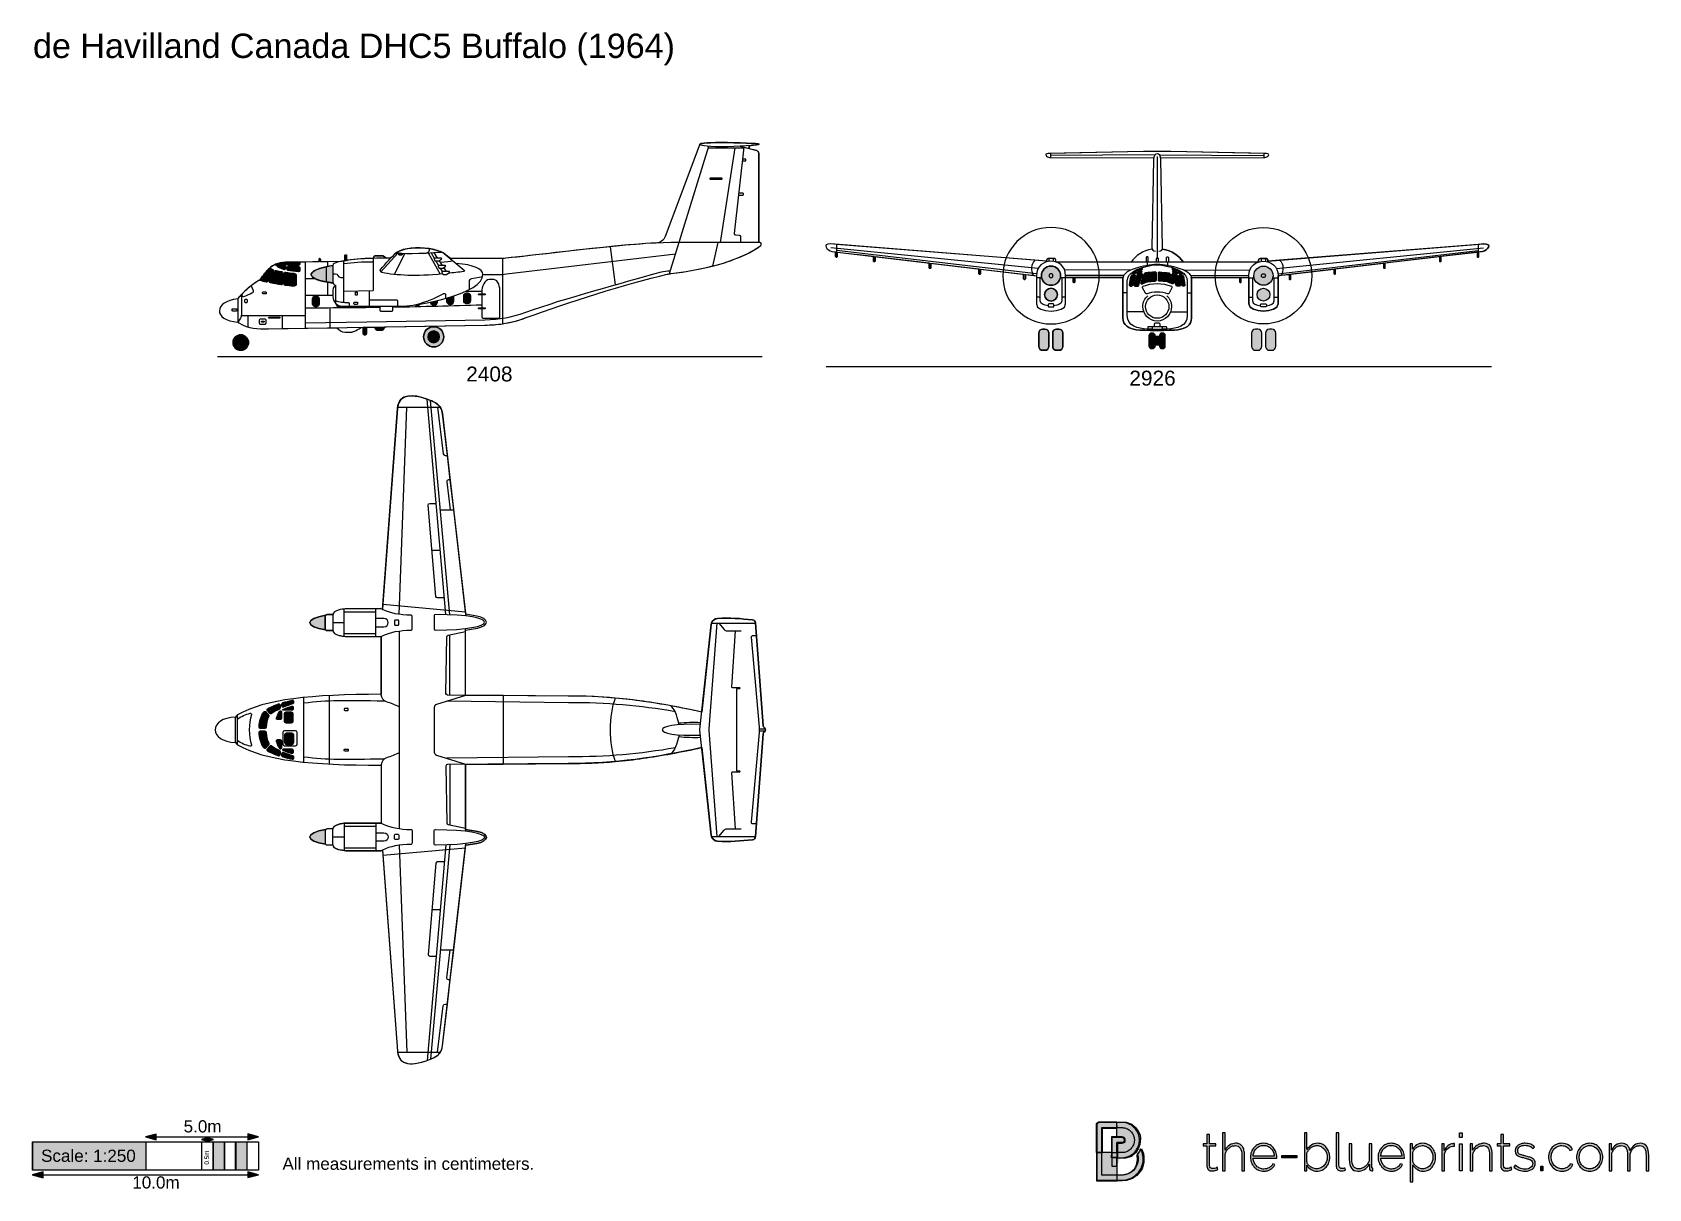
# Model space of a CAD drawing. Extents: x 65 to 351, y 40 to 245.
import ezdxf

# ---------------------------------------------------------------- set-up
doc = ezdxf.new("R2010")
doc.units = 0
doc.header["$MEASUREMENT"] = 0
for name, color, linetype in [('4-VIEW', 7, 'CONTINUOUS'), ('COPYRIGHT_NOTICE', 7, 'CONTINUOUS'), ('SCALE_RULER_250', 7, 'CONTINUOUS'), ('SOLIDS', 7, 'CONTINUOUS'), ('TITLE', 7, 'CONTINUOUS')]:
    doc.layers.add(name, color=color, linetype=linetype)

msp = doc.modelspace()

# ---------------------------------------------------------------- texts
at = {"layer": '4-VIEW', "color": 7, "char_height": 2.6388, "attachment_point": 7}
for s, insert in [('\\fArial|b0|i0|c0|p34;\\W1;2408', (141.73, 183.26)), ('\\fArial|b0|i0|c0|p34;\\W1;2926', (259.14, 182.53))]:
    msp.add_mtext(s, dxfattribs=dict(at, insert=insert))
at = {"layer": 'SCALE_RULER_250', "color": 250, "char_height": 2.159, "attachment_point": 7}
for s, insert in [('\\fArial|b0|i0|c0|p34;\\W1;5.0m', (91.7, 50.32)), ('\\fArial|b0|i0|c0|p34;\\W1;10.0m', (82.61, 40.39))]:
    msp.add_mtext(s, dxfattribs=dict(at, insert=insert))
at = {"layer": 'SCALE_RULER_250', "color": 7, "char_height": 2.159, "attachment_point": 7}
for s, insert in [('\\fArial|b0|i0|c0|p34;\\W1;Scale: 1:250', (66.46, 45.11)), ('\\fArial|b0|i0|c0|p34;\\W1;All measurements in centimeters.', (109.2, 43.7))]:
    msp.add_mtext(s, dxfattribs=dict(at, insert=insert))
at = {"layer": 'SCALE_RULER_250', "color": 250, "insert": (96.19, 44.66), "char_height": 0.7983, "attachment_point": 7, "rotation": 90}
msp.add_mtext('\\fArial|b0|i0|c0|p34;\\W1;0.5m', dxfattribs=at)
at = {"layer": 'TITLE', "color": 7, "insert": (65.03, 239.26), "char_height": 4.318, "attachment_point": 7}
msp.add_mtext('\\fArial|b0|i0|c0|p34;\\W1;de Havilland Canada DHC5 Buffalo (1964)', dxfattribs=at)

# ---------------------------------------------------------------- blocks, each defined once
blk = doc.blocks.new('BLOCK_2')
at = {"layer": '4-VIEW', "color": 250}
for points in [[(245.2, 223.66), (245.2, 222.96)], [(263.72, 223.44), (245.2, 223.31)], [(264.42, 223.44), (282.94, 223.31)], [(282.94, 223.66), (282.94, 222.96)], [(264.07, 223.1), (264.07, 205.09)], [(242.97, 203.3), (206.31, 206.97)], [(207.26, 207.57), (207.28, 206.23)], [(242.69, 202.34), (207.28, 206.46)], [(285.17, 203.3), (321.84, 206.97)], [(285.45, 202.34), (320.87, 206.46)], [(320.89, 207.57), (320.87, 206.23)], [(244.88, 205.05), (244.88, 204.55)], [(245.67, 205.05), (245.67, 204.55)], [(282, 204.44), (246.14, 204.44)], [(262.27, 204.44), (262.27, 203.88)], [(265.87, 204.44), (265.87, 203.88)], [(282.47, 205.05), (282.47, 204.55)], [(283.26, 205.05), (283.26, 204.55)], [(243.61, 201.65), (242.68, 201.65)], [(247.86, 201.65), (246.93, 201.65)], [(259.5, 203.08), (247.69, 203.02)], [(258.18, 202.05), (247.86, 202.03)], [(258.05, 201.72), (247.86, 201.72)], [(268.65, 203.08), (280.46, 203.02)], [(269.97, 202.05), (280.29, 202.03)], [(270.09, 201.72), (280.29, 201.72)], [(280.29, 201.65), (281.22, 201.65)], [(284.53, 201.65), (285.46, 201.65)], [(243.35, 198.21), (242.68, 198.21)], [(247.86, 198.21), (247.18, 198.21)], [(258.77, 198.98), (257.99, 198.98)], [(269.37, 198.98), (270.16, 198.98)], [(280.29, 198.21), (280.96, 198.21)], [(284.79, 198.21), (285.46, 198.21)], [(261.69, 195.64), (258.77, 195.64)], [(266.45, 195.64), (269.37, 195.64)], [(263.18, 192.99), (263.18, 192.54)], [(264.96, 192.99), (264.96, 192.53)], [(264.49, 191.25), (263.65, 191.25)], [(264.49, 189.78), (263.65, 189.78)]]:
    blk.add_lwpolyline(points, dxfattribs=at)
for points, knots in [([(264.69, 222.86), (264.69, 222.86), (283.14, 222.96), (283.14, 222.96), (283.59, 222.96), (284.26, 223.63), (283.39, 223.65), (283.39, 223.65), (266.47, 223.98), (266.47, 223.98), (264.79, 224.01), (263.36, 224.01), (261.67, 223.98), (261.67, 223.98), (244.76, 223.65), (244.76, 223.65), (243.89, 223.63), (244.55, 222.96), (245, 222.96), (245, 222.96), (263.46, 222.86), (263.46, 222.86)], [0, 0, 0, 0, 1, 1, 1, 2, 2, 2, 3, 3, 3, 4, 4, 4, 5, 5, 5, 6, 6, 6, 7, 7, 7, 7]), ([(264.35, 206.36), (264.86, 206.45), (265.02, 206.54), (265.01, 207.02), (265.01, 207.02), (264.71, 222.59), (264.71, 222.59), (264.69, 223.94), (263.46, 223.94), (263.43, 222.59), (263.43, 222.59), (263.13, 207.02), (263.13, 207.02), (263.13, 206.54), (263.28, 206.45), (263.79, 206.36)], [0, 0, 0, 0, 1, 1, 1, 2, 2, 2, 3, 3, 3, 4, 4, 4, 5, 5, 5, 5]), ([(245.27, 193.48), (240.55, 193.48), (236.73, 197.31), (236.73, 202.02), (236.73, 206.74), (240.55, 210.56), (245.27, 210.56), (249.98, 210.56), (253.81, 206.74), (253.81, 202.02), (253.81, 197.31), (249.98, 193.48), (245.27, 193.48)], [0, 0, 0, 0, 1, 1, 1, 2, 2, 2, 3, 3, 3, 4, 4, 4, 4]), ([(282.88, 193.48), (287.59, 193.48), (291.42, 197.31), (291.42, 202.02), (291.42, 206.74), (287.59, 210.56), (282.88, 210.56), (278.16, 210.56), (274.34, 206.74), (274.34, 202.02), (274.34, 197.31), (278.16, 193.48), (282.88, 193.48), (282.88, 193.48), (282.88, 193.48), (282.88, 193.48)], [0, 0, 0, 0, 1, 1, 1, 2, 2, 2, 3, 3, 3, 4, 4, 4, 5, 5, 5, 5]), ([(244.48, 204.62), (244.48, 204.62), (206.26, 207.65), (206.26, 207.65), (204.63, 207.77), (205.62, 206.43), (206.48, 206.32), (206.48, 206.32), (242.68, 202.02), (242.68, 202.02)], [0, 0, 0, 0, 1, 1, 1, 2, 2, 2, 3, 3, 3, 3]), ([(207.43, 206.21), (207.43, 206.21), (207.43, 205.41), (207.43, 205.41), (207.43, 205.36), (207.39, 205.32), (207.34, 205.32), (207.34, 205.32), (207.21, 205.32), (207.21, 205.32), (207.16, 205.32), (207.12, 205.36), (207.12, 205.41), (207.12, 205.41), (207.12, 206.25), (207.12, 206.25)], [0, 0, 0, 0, 1, 1, 1, 2, 2, 2, 3, 3, 3, 4, 4, 4, 5, 5, 5, 5]), ([(283.67, 204.62), (283.67, 204.62), (321.88, 207.65), (321.88, 207.65), (323.51, 207.77), (322.52, 206.43), (321.67, 206.32), (321.67, 206.32), (285.46, 202.02), (285.46, 202.02)], [0, 0, 0, 0, 1, 1, 1, 2, 2, 2, 3, 3, 3, 3]), ([(320.72, 206.21), (320.72, 206.21), (320.72, 205.41), (320.72, 205.41), (320.72, 205.36), (320.76, 205.32), (320.8, 205.32), (320.8, 205.32), (320.94, 205.32), (320.94, 205.32), (320.99, 205.32), (321.03, 205.36), (321.03, 205.41), (321.03, 205.41), (321.03, 206.25), (321.03, 206.25)], [0, 0, 0, 0, 1, 1, 1, 2, 2, 2, 3, 3, 3, 4, 4, 4, 5, 5, 5, 5]), ([(214.12, 205.42), (214.12, 205.42), (214.12, 204.62), (214.12, 204.62), (214.12, 204.57), (214.08, 204.53), (214.03, 204.53), (214.03, 204.53), (213.9, 204.53), (213.9, 204.53), (213.85, 204.53), (213.81, 204.57), (213.81, 204.62), (213.81, 204.62), (213.81, 205.45), (213.81, 205.45)], [0, 0, 0, 0, 1, 1, 1, 2, 2, 2, 3, 3, 3, 4, 4, 4, 5, 5, 5, 5]), ([(224, 204.24), (224, 204.24), (224, 203.44), (224, 203.44), (224, 203.39), (223.96, 203.36), (223.92, 203.36), (223.92, 203.36), (223.78, 203.36), (223.78, 203.36), (223.73, 203.36), (223.69, 203.39), (223.69, 203.44), (223.69, 203.44), (223.69, 204.28), (223.69, 204.28)], [0, 0, 0, 0, 1, 1, 1, 2, 2, 2, 3, 3, 3, 4, 4, 4, 5, 5, 5, 5]), ([(232.8, 203.2), (232.8, 203.2), (232.8, 202.4), (232.8, 202.4), (232.8, 202.35), (232.76, 202.31), (232.71, 202.31), (232.71, 202.31), (232.57, 202.31), (232.57, 202.31), (232.52, 202.31), (232.48, 202.35), (232.48, 202.4), (232.48, 202.4), (232.48, 203.23), (232.48, 203.23)], [0, 0, 0, 0, 1, 1, 1, 2, 2, 2, 3, 3, 3, 4, 4, 4, 5, 5, 5, 5]), ([(242.68, 202.02), (242.64, 205.38), (247.86, 205.47), (247.86, 202.02), (247.86, 202.02), (247.86, 202.02), (247.86, 202.02), (247.86, 202.02), (247.86, 197.02), (247.86, 197.02), (247.86, 195.34), (242.68, 195.33), (242.68, 197.02), (242.68, 197.02), (242.68, 202.02), (242.68, 202.02), (242.68, 202.02), (242.68, 202.02), (242.68, 202.02)], [0, 0, 0, 0, 1, 1, 1, 2, 2, 2, 3, 3, 3, 4, 4, 4, 5, 5, 5, 6, 6, 6, 6]), ([(245.27, 200.32), (244.33, 200.32), (243.57, 201.09), (243.57, 202.02), (243.57, 202.96), (244.33, 203.72), (245.27, 203.72), (246.21, 203.72), (246.97, 202.96), (246.97, 202.02), (246.97, 201.09), (246.21, 200.32), (245.27, 200.32), (245.27, 200.32), (245.27, 200.32), (245.27, 200.32)], [0, 0, 0, 0, 1, 1, 1, 2, 2, 2, 3, 3, 3, 4, 4, 4, 5, 5, 5, 5]), ([(246.14, 204.44), (246.14, 204.44), (246.14, 204.78), (246.14, 204.78), (246.14, 204.93), (246.02, 205.05), (245.88, 205.05), (245.88, 205.05), (244.74, 205.05), (244.74, 205.05), (244.6, 205.05), (244.48, 204.93), (244.48, 204.78), (244.48, 204.78), (244.48, 204.46), (244.48, 204.46)], [0, 0, 0, 0, 1, 1, 1, 2, 2, 2, 3, 3, 3, 4, 4, 4, 5, 5, 5, 5]), ([(267.7, 192.45), (269.04, 192.64), (270.16, 193.17), (270.16, 194.57), (270.16, 194.57), (270.16, 201.23), (270.16, 201.23), (270.16, 201.96), (269.75, 202.59), (269.08, 202.9), (268.26, 203.27), (267.29, 203.6), (266.06, 203.84), (264.47, 204.16), (263.65, 204.15), (262.06, 203.84), (260.84, 203.6), (259.88, 203.26), (259.06, 202.9), (258.39, 202.59), (257.99, 201.96), (257.99, 201.23), (257.99, 201.23), (257.99, 194.57), (257.99, 194.57), (257.99, 193.2), (259.06, 192.66), (260.37, 192.46), (261.58, 192.28), (266.47, 192.28), (267.7, 192.45), (267.7, 192.45), (267.7, 192.45), (267.7, 192.45)], [0, 0, 0, 0, 1, 1, 1, 2, 2, 2, 3, 3, 3, 4, 4, 4, 5, 5, 5, 6, 6, 6, 7, 7, 7, 8, 8, 8, 9, 9, 9, 10, 10, 10, 11, 11, 11, 11]), ([(265.84, 192.56), (267.54, 192.65), (269.37, 193.08), (269.37, 195), (269.37, 195), (269.37, 201.06), (269.37, 201.06), (269.37, 202.56), (267.56, 203.3), (265.97, 203.67), (264.38, 204.04), (263.68, 204.03), (262.09, 203.65), (260.52, 203.28), (258.77, 202.53), (258.77, 201.06), (258.77, 201.06), (258.77, 195), (258.77, 195), (258.77, 193.08), (260.61, 192.65), (262.31, 192.56), (263.41, 192.5), (264.74, 192.5), (265.84, 192.56), (265.84, 192.56), (265.84, 192.56), (265.84, 192.56)], [0, 0, 0, 0, 1, 1, 1, 2, 2, 2, 3, 3, 3, 4, 4, 4, 5, 5, 5, 6, 6, 6, 7, 7, 7, 8, 8, 8, 9, 9, 9, 9]), ([(261.39, 203.46), (261.39, 203.46), (261.39, 203.13), (261.39, 203.13), (261.39, 203.07), (261.35, 203.02), (261.28, 203.01), (260.8, 202.96), (260.33, 202.88), (259.87, 202.79)], [0, 0, 0, 0, 1, 1, 1, 2, 2, 2, 3, 3, 3, 3]), ([(262.44, 204.44), (262.44, 204.44), (262.44, 205.25), (262.44, 205.25), (262.44, 205.33), (262.38, 205.39), (262.3, 205.39), (262.3, 205.39), (262.25, 205.39), (262.25, 205.39), (262.17, 205.39), (262.1, 205.33), (262.1, 205.25), (262.1, 205.25), (262.1, 204.44), (262.1, 204.44)], [0, 0, 0, 0, 1, 1, 1, 2, 2, 2, 3, 3, 3, 4, 4, 4, 5, 5, 5, 5]), ([(264.27, 204.44), (264.27, 204.44), (264.27, 205.04), (264.27, 205.04), (264.27, 205.07), (264.24, 205.1), (264.21, 205.09), (264.21, 205.09), (263.93, 205.09), (263.93, 205.09), (263.9, 205.1), (263.88, 205.07), (263.88, 205.04), (263.88, 205.04), (263.88, 204.44), (263.88, 204.44)], [0, 0, 0, 0, 1, 1, 1, 2, 2, 2, 3, 3, 3, 4, 4, 4, 5, 5, 5, 5]), ([(265.7, 204.44), (265.7, 204.44), (265.7, 205.25), (265.7, 205.25), (265.7, 205.33), (265.77, 205.39), (265.84, 205.39), (265.84, 205.39), (265.9, 205.39), (265.9, 205.39), (265.98, 205.39), (266.04, 205.33), (266.04, 205.25), (266.04, 205.25), (266.04, 204.44), (266.04, 204.44)], [0, 0, 0, 0, 1, 1, 1, 2, 2, 2, 3, 3, 3, 4, 4, 4, 5, 5, 5, 5]), ([(266.75, 203.46), (266.75, 203.46), (266.75, 203.13), (266.75, 203.13), (266.75, 203.07), (266.8, 203.02), (266.86, 203.01), (267.35, 202.96), (267.81, 202.88), (268.27, 202.79)], [0, 0, 0, 0, 1, 1, 1, 2, 2, 2, 3, 3, 3, 3]), ([(285.46, 202.02), (285.51, 205.38), (280.29, 205.47), (280.29, 202.02), (280.29, 202.02), (280.29, 202.02), (280.29, 202.02), (280.29, 202.02), (280.29, 197.02), (280.29, 197.02), (280.29, 195.34), (285.46, 195.33), (285.46, 197.02), (285.46, 197.02), (285.46, 202.02), (285.46, 202.02), (285.46, 202.02), (285.46, 202.02), (285.46, 202.02)], [0, 0, 0, 0, 1, 1, 1, 2, 2, 2, 3, 3, 3, 4, 4, 4, 5, 5, 5, 6, 6, 6, 6]), ([(282.88, 200.32), (283.82, 200.32), (284.58, 201.09), (284.58, 202.02), (284.58, 202.96), (283.82, 203.72), (282.88, 203.72), (281.94, 203.72), (281.18, 202.96), (281.18, 202.02), (281.18, 201.09), (281.94, 200.32), (282.88, 200.32), (282.88, 200.32), (282.88, 200.32), (282.88, 200.32)], [0, 0, 0, 0, 1, 1, 1, 2, 2, 2, 3, 3, 3, 4, 4, 4, 5, 5, 5, 5]), ([(282, 204.44), (282, 204.44), (282, 204.78), (282, 204.78), (282, 204.93), (282.12, 205.05), (282.27, 205.05), (282.27, 205.05), (283.4, 205.05), (283.4, 205.05), (283.55, 205.05), (283.67, 204.93), (283.67, 204.78), (283.67, 204.78), (283.67, 204.46), (283.67, 204.46)], [0, 0, 0, 0, 1, 1, 1, 2, 2, 2, 3, 3, 3, 4, 4, 4, 5, 5, 5, 5]), ([(295.35, 203.2), (295.35, 203.2), (295.35, 202.4), (295.35, 202.4), (295.35, 202.35), (295.39, 202.31), (295.44, 202.31), (295.44, 202.31), (295.57, 202.31), (295.57, 202.31), (295.62, 202.31), (295.66, 202.35), (295.66, 202.4), (295.66, 202.4), (295.66, 203.23), (295.66, 203.23)], [0, 0, 0, 0, 1, 1, 1, 2, 2, 2, 3, 3, 3, 4, 4, 4, 5, 5, 5, 5]), ([(304.14, 204.24), (304.14, 204.24), (304.14, 203.44), (304.14, 203.44), (304.14, 203.39), (304.18, 203.36), (304.23, 203.36), (304.23, 203.36), (304.37, 203.36), (304.37, 203.36), (304.41, 203.36), (304.45, 203.39), (304.45, 203.44), (304.45, 203.44), (304.45, 204.28), (304.45, 204.28)], [0, 0, 0, 0, 1, 1, 1, 2, 2, 2, 3, 3, 3, 4, 4, 4, 5, 5, 5, 5]), ([(314.03, 205.42), (314.03, 205.42), (314.03, 204.62), (314.03, 204.62), (314.03, 204.57), (314.06, 204.53), (314.11, 204.53), (314.11, 204.53), (314.25, 204.53), (314.25, 204.53), (314.3, 204.53), (314.34, 204.57), (314.34, 204.62), (314.34, 204.62), (314.34, 205.45), (314.34, 205.45)], [0, 0, 0, 0, 1, 1, 1, 2, 2, 2, 3, 3, 3, 4, 4, 4, 5, 5, 5, 5]), ([(240.73, 202.25), (240.73, 202.25), (240.73, 201.46), (240.73, 201.46), (240.73, 201.41), (240.69, 201.37), (240.64, 201.37), (240.64, 201.37), (240.51, 201.37), (240.51, 201.37), (240.46, 201.37), (240.42, 201.41), (240.42, 201.46), (240.42, 201.46), (240.42, 202.29), (240.42, 202.29)], [0, 0, 0, 0, 1, 1, 1, 2, 2, 2, 3, 3, 3, 4, 4, 4, 5, 5, 5, 5]), ([(244.76, 196.71), (244, 196.79), (243.35, 197.07), (243.35, 197.55), (243.35, 197.55), (243.35, 201.65), (243.35, 201.65)], [0, 0, 0, 0, 1, 1, 1, 2, 2, 2, 2]), ([(245.27, 201.68), (245.08, 201.68), (244.93, 201.83), (244.93, 202.02), (244.93, 202.21), (245.08, 202.37), (245.27, 202.37), (245.46, 202.37), (245.61, 202.21), (245.61, 202.02), (245.61, 201.83), (245.46, 201.68), (245.27, 201.68), (245.27, 201.68), (245.27, 201.68), (245.27, 201.68)], [0, 0, 0, 0, 1, 1, 1, 2, 2, 2, 3, 3, 3, 4, 4, 4, 5, 5, 5, 5]), ([(247.18, 201.65), (247.18, 201.65), (247.18, 197.56), (247.18, 197.56), (247.18, 197.08), (246.54, 196.8), (245.78, 196.71)], [0, 0, 0, 0, 1, 1, 1, 2, 2, 2, 2]), ([(249.5, 201.72), (249.5, 201.72), (249.5, 200.92), (249.5, 200.92), (249.5, 200.87), (249.46, 200.83), (249.41, 200.83), (249.41, 200.83), (249.28, 200.83), (249.28, 200.83), (249.23, 200.83), (249.19, 200.87), (249.19, 200.92), (249.19, 200.92), (249.19, 201.72), (249.19, 201.72)], [0, 0, 0, 0, 1, 1, 1, 2, 2, 2, 3, 3, 3, 4, 4, 4, 5, 5, 5, 5]), ([(259.57, 202.07), (259.71, 202.1), (259.84, 202.13), (259.97, 202.16), (260.04, 202.18), (260.1, 202.16), (260.14, 202.11), (260.18, 202.06), (260.2, 202), (260.18, 201.94), (260.01, 201.39), (259.86, 200.84), (259.71, 200.3), (259.69, 200.22), (259.63, 200.16), (259.54, 200.16), (259.54, 200.16), (259.37, 200.16), (259.37, 200.16), (259.32, 200.16), (259.27, 200.18), (259.24, 200.22), (259.2, 200.26), (259.19, 200.3), (259.19, 200.35), (259.23, 200.88), (259.3, 201.41), (259.44, 201.95), (259.46, 202.01), (259.51, 202.06), (259.57, 202.07), (259.57, 202.07), (259.57, 202.07), (259.57, 202.07)], [0, 0, 0, 0, 1, 1, 1, 2, 2, 2, 3, 3, 3, 4, 4, 4, 5, 5, 5, 6, 6, 6, 7, 7, 7, 8, 8, 8, 9, 9, 9, 10, 10, 10, 11, 11, 11, 11]), ([(259.61, 202.6), (259.86, 202.66), (260.1, 202.71), (260.35, 202.75), (260.37, 202.75), (260.39, 202.74), (260.4, 202.72), (260.41, 202.7), (260.41, 202.68), (260.39, 202.66), (260.29, 202.56), (260.24, 202.51), (260.12, 202.37), (260.11, 202.36), (260.1, 202.35), (260.08, 202.35), (259.83, 202.34), (259.57, 202.35), (259.33, 202.35)], [0, 0, 0, 0, 1, 1, 1, 2, 2, 2, 3, 3, 3, 4, 4, 4, 5, 5, 5, 6, 6, 6, 6]), ([(260.67, 202.3), (260.86, 202.34), (261.06, 202.38), (261.26, 202.41), (261.32, 202.42), (261.38, 202.4), (261.42, 202.35), (261.47, 202.29), (261.47, 202.23), (261.45, 202.17), (261.19, 201.54), (260.95, 200.91), (260.74, 200.28), (260.71, 200.21), (260.65, 200.16), (260.57, 200.16), (260.57, 200.16), (260.18, 200.16), (260.18, 200.16), (260.12, 200.16), (260.07, 200.19), (260.04, 200.23), (260, 200.28), (259.99, 200.33), (260.01, 200.39), (260.18, 200.99), (260.35, 201.58), (260.53, 202.18), (260.55, 202.25), (260.6, 202.29), (260.67, 202.3), (260.67, 202.3), (260.67, 202.3), (260.67, 202.3)], [0, 0, 0, 0, 1, 1, 1, 2, 2, 2, 3, 3, 3, 4, 4, 4, 5, 5, 5, 6, 6, 6, 7, 7, 7, 8, 8, 8, 9, 9, 9, 10, 10, 10, 11, 11, 11, 11]), ([(260.45, 202.5), (260.55, 202.62), (260.59, 202.65), (260.79, 202.81), (260.8, 202.82), (260.8, 202.82), (260.81, 202.82), (260.95, 202.84), (261.09, 202.86), (261.24, 202.87), (261.4, 202.89), (261.42, 202.64), (261.28, 202.6), (261.28, 202.6), (260.66, 202.45), (260.66, 202.45), (260.61, 202.43), (260.55, 202.42), (260.5, 202.41), (260.48, 202.41), (260.45, 202.42), (260.44, 202.43), (260.43, 202.45), (260.43, 202.48), (260.45, 202.5), (260.45, 202.5), (260.45, 202.5), (260.45, 202.5)], [0, 0, 0, 0, 1, 1, 1, 2, 2, 2, 3, 3, 3, 4, 4, 4, 5, 5, 5, 6, 6, 6, 7, 7, 7, 8, 8, 8, 9, 9, 9, 9]), ([(261.97, 202.52), (262.54, 202.59), (263.12, 202.65), (263.69, 202.68), (263.8, 202.68), (263.88, 202.61), (263.88, 202.5), (263.88, 202.5), (263.88, 201.25), (263.88, 201.25), (263.88, 201.16), (263.81, 201.08), (263.71, 201.08), (262.7, 201.03), (261.97, 200.86), (261.45, 200.58), (261.31, 200.51), (261.15, 200.65), (261.2, 200.8), (261.41, 201.34), (261.61, 201.87), (261.83, 202.41), (261.85, 202.47), (261.9, 202.51), (261.97, 202.52), (261.97, 202.52), (261.97, 202.52), (261.97, 202.52)], [0, 0, 0, 0, 1, 1, 1, 2, 2, 2, 3, 3, 3, 4, 4, 4, 5, 5, 5, 6, 6, 6, 7, 7, 7, 8, 8, 8, 9, 9, 9, 9]), ([(265.93, 198.81), (266.02, 198.77), (266.13, 198.81), (266.17, 198.9), (266.17, 198.9), (266.67, 199.87), (266.67, 199.87), (266.72, 199.98), (266.68, 200.1), (266.57, 200.14), (265.01, 200.78), (263.13, 200.78), (261.57, 200.14), (261.47, 200.1), (261.42, 199.98), (261.47, 199.87), (261.47, 199.87), (261.97, 198.9), (261.97, 198.9), (262.02, 198.81), (262.12, 198.77), (262.22, 198.81), (263.21, 199.21), (264.93, 199.21), (265.93, 198.81), (265.93, 198.81), (265.93, 198.81), (265.93, 198.81)], [0, 0, 0, 0, 1, 1, 1, 2, 2, 2, 3, 3, 3, 4, 4, 4, 5, 5, 5, 6, 6, 6, 7, 7, 7, 8, 8, 8, 9, 9, 9, 9]), ([(266.18, 202.52), (265.61, 202.59), (265.03, 202.65), (264.45, 202.68), (264.35, 202.68), (264.27, 202.61), (264.27, 202.5), (264.27, 202.5), (264.27, 201.25), (264.27, 201.25), (264.27, 201.16), (264.34, 201.08), (264.43, 201.08), (265.44, 201.03), (266.18, 200.86), (266.69, 200.58), (266.84, 200.51), (267, 200.65), (266.94, 200.8), (266.74, 201.34), (266.53, 201.87), (266.32, 202.41), (266.3, 202.47), (266.25, 202.51), (266.18, 202.52), (266.18, 202.52), (266.18, 202.52), (266.18, 202.52)], [0, 0, 0, 0, 1, 1, 1, 2, 2, 2, 3, 3, 3, 4, 4, 4, 5, 5, 5, 6, 6, 6, 7, 7, 7, 8, 8, 8, 9, 9, 9, 9]), ([(267.48, 202.3), (267.28, 202.34), (267.08, 202.38), (266.89, 202.41), (266.82, 202.42), (266.76, 202.4), (266.72, 202.35), (266.68, 202.29), (266.67, 202.23), (266.7, 202.17), (266.95, 201.54), (267.19, 200.91), (267.41, 200.28), (267.43, 200.21), (267.5, 200.16), (267.58, 200.16), (267.58, 200.16), (267.97, 200.16), (267.97, 200.16), (268.03, 200.16), (268.07, 200.19), (268.11, 200.23), (268.14, 200.28), (268.15, 200.33), (268.14, 200.39), (267.97, 200.99), (267.8, 201.58), (267.62, 202.18), (267.6, 202.25), (267.54, 202.29), (267.48, 202.3), (267.48, 202.3), (267.48, 202.3), (267.48, 202.3)], [0, 0, 0, 0, 1, 1, 1, 2, 2, 2, 3, 3, 3, 4, 4, 4, 5, 5, 5, 6, 6, 6, 7, 7, 7, 8, 8, 8, 9, 9, 9, 10, 10, 10, 11, 11, 11, 11]), ([(267.7, 202.5), (267.59, 202.62), (267.55, 202.65), (267.36, 202.81), (267.35, 202.82), (267.34, 202.82), (267.33, 202.82), (267.19, 202.84), (267.05, 202.86), (266.91, 202.87), (266.75, 202.89), (266.72, 202.64), (266.87, 202.6), (266.87, 202.6), (267.48, 202.45), (267.48, 202.45), (267.54, 202.43), (267.59, 202.42), (267.65, 202.41), (267.67, 202.41), (267.69, 202.42), (267.7, 202.43), (267.72, 202.45), (267.71, 202.48), (267.7, 202.5), (267.7, 202.5), (267.7, 202.5), (267.7, 202.5)], [0, 0, 0, 0, 1, 1, 1, 2, 2, 2, 3, 3, 3, 4, 4, 4, 5, 5, 5, 6, 6, 6, 7, 7, 7, 8, 8, 8, 9, 9, 9, 9]), ([(268.53, 202.6), (268.29, 202.66), (268.04, 202.71), (267.8, 202.75), (267.78, 202.75), (267.75, 202.74), (267.74, 202.72), (267.73, 202.7), (267.74, 202.68), (267.75, 202.66), (267.86, 202.56), (267.91, 202.51), (268.03, 202.37), (268.04, 202.36), (268.05, 202.35), (268.06, 202.35), (268.31, 202.34), (268.57, 202.35), (268.82, 202.35)], [0, 0, 0, 0, 1, 1, 1, 2, 2, 2, 3, 3, 3, 4, 4, 4, 5, 5, 5, 6, 6, 6, 6]), ([(268.57, 202.07), (268.44, 202.1), (268.31, 202.13), (268.17, 202.16), (268.11, 202.18), (268.05, 202.16), (268.01, 202.11), (267.96, 202.06), (267.95, 202), (267.97, 201.94), (268.14, 201.39), (268.29, 200.84), (268.43, 200.3), (268.45, 200.22), (268.52, 200.16), (268.6, 200.16), (268.6, 200.16), (268.78, 200.16), (268.78, 200.16), (268.83, 200.16), (268.87, 200.18), (268.91, 200.22), (268.94, 200.26), (268.96, 200.3), (268.95, 200.35), (268.92, 200.88), (268.84, 201.41), (268.7, 201.95), (268.69, 202.01), (268.64, 202.06), (268.57, 202.07), (268.57, 202.07), (268.57, 202.07), (268.57, 202.07)], [0, 0, 0, 0, 1, 1, 1, 2, 2, 2, 3, 3, 3, 4, 4, 4, 5, 5, 5, 6, 6, 6, 7, 7, 7, 8, 8, 8, 9, 9, 9, 10, 10, 10, 11, 11, 11, 11]), ([(278.64, 201.72), (278.64, 201.72), (278.64, 200.92), (278.64, 200.92), (278.64, 200.87), (278.68, 200.83), (278.73, 200.83), (278.73, 200.83), (278.87, 200.83), (278.87, 200.83), (278.92, 200.83), (278.96, 200.87), (278.96, 200.92), (278.96, 200.92), (278.96, 201.72), (278.96, 201.72)], [0, 0, 0, 0, 1, 1, 1, 2, 2, 2, 3, 3, 3, 4, 4, 4, 5, 5, 5, 5]), ([(280.96, 201.65), (280.96, 201.65), (280.96, 197.56), (280.96, 197.56), (280.96, 197.08), (281.61, 196.8), (282.37, 196.71)], [0, 0, 0, 0, 1, 1, 1, 2, 2, 2, 2]), ([(282.88, 201.68), (283.07, 201.68), (283.22, 201.83), (283.22, 202.02), (283.22, 202.21), (283.07, 202.37), (282.88, 202.37), (282.69, 202.37), (282.53, 202.21), (282.53, 202.02), (282.53, 201.83), (282.69, 201.68), (282.88, 201.68), (282.88, 201.68), (282.88, 201.68), (282.88, 201.68)], [0, 0, 0, 0, 1, 1, 1, 2, 2, 2, 3, 3, 3, 4, 4, 4, 5, 5, 5, 5]), ([(283.39, 196.71), (284.15, 196.79), (284.79, 197.07), (284.79, 197.55), (284.79, 197.55), (284.79, 201.65), (284.79, 201.65)], [0, 0, 0, 0, 1, 1, 1, 2, 2, 2, 2]), ([(287.41, 202.25), (287.41, 202.25), (287.41, 201.46), (287.41, 201.46), (287.41, 201.41), (287.45, 201.37), (287.5, 201.37), (287.5, 201.37), (287.64, 201.37), (287.64, 201.37), (287.69, 201.37), (287.73, 201.41), (287.73, 201.46), (287.73, 201.46), (287.73, 202.29), (287.73, 202.29)], [0, 0, 0, 0, 1, 1, 1, 2, 2, 2, 3, 3, 3, 4, 4, 4, 5, 5, 5, 5]), ([(245.27, 197.54), (244.64, 197.54), (244.13, 198.05), (244.13, 198.67), (244.13, 199.3), (244.64, 199.81), (245.27, 199.81), (245.89, 199.81), (246.4, 199.3), (246.4, 198.67), (246.4, 198.05), (245.89, 197.54), (245.27, 197.54), (245.27, 197.54), (245.27, 197.54), (245.27, 197.54)], [0, 0, 0, 0, 1, 1, 1, 2, 2, 2, 3, 3, 3, 4, 4, 4, 5, 5, 5, 5]), ([(265.75, 198.47), (266.28, 198), (266.62, 197.31), (266.62, 196.55), (266.62, 195.14), (265.48, 194), (264.07, 194), (262.67, 194), (261.53, 195.14), (261.53, 196.55), (261.53, 197.31), (261.86, 198), (262.4, 198.47)], [0, 0, 0, 0, 1, 1, 1, 2, 2, 2, 3, 3, 3, 4, 4, 4, 4]), ([(264.07, 194.48), (265.21, 194.48), (266.14, 195.41), (266.14, 196.55), (266.14, 197.69), (265.21, 198.61), (264.07, 198.61), (262.93, 198.61), (262.01, 197.69), (262.01, 196.55), (262.01, 195.41), (262.93, 194.48), (264.07, 194.48), (264.07, 194.48), (264.07, 194.48), (264.07, 194.48)], [0, 0, 0, 0, 1, 1, 1, 2, 2, 2, 3, 3, 3, 4, 4, 4, 5, 5, 5, 5]), ([(282.88, 197.54), (283.5, 197.54), (284.01, 198.05), (284.01, 198.67), (284.01, 199.3), (283.5, 199.81), (282.88, 199.81), (282.25, 199.81), (281.74, 199.3), (281.74, 198.67), (281.74, 198.05), (282.25, 197.54), (282.88, 197.54), (282.88, 197.54), (282.88, 197.54), (282.88, 197.54)], [0, 0, 0, 0, 1, 1, 1, 2, 2, 2, 3, 3, 3, 4, 4, 4, 5, 5, 5, 5]), ([(245.64, 196.48), (245.64, 196.48), (244.9, 196.48), (244.9, 196.48), (244.82, 196.48), (244.76, 196.54), (244.76, 196.62), (244.76, 196.62), (244.76, 196.9), (244.76, 196.9), (244.76, 196.98), (244.82, 197.04), (244.9, 197.04), (244.9, 197.04), (245.64, 197.04), (245.64, 197.04), (245.72, 197.04), (245.78, 196.98), (245.78, 196.9), (245.78, 196.9), (245.78, 196.62), (245.78, 196.62), (245.78, 196.54), (245.72, 196.48), (245.64, 196.48), (245.64, 196.48), (245.64, 196.48), (245.64, 196.48)], [0, 0, 0, 0, 1, 1, 1, 2, 2, 2, 3, 3, 3, 4, 4, 4, 5, 5, 5, 6, 6, 6, 7, 7, 7, 8, 8, 8, 9, 9, 9, 9]), ([(282.5, 196.48), (282.5, 196.48), (283.25, 196.48), (283.25, 196.48), (283.33, 196.48), (283.39, 196.54), (283.39, 196.62), (283.39, 196.62), (283.39, 196.9), (283.39, 196.9), (283.39, 196.98), (283.33, 197.04), (283.25, 197.04), (283.25, 197.04), (282.5, 197.04), (282.5, 197.04), (282.43, 197.04), (282.37, 196.98), (282.37, 196.9), (282.37, 196.9), (282.37, 196.62), (282.37, 196.62), (282.37, 196.54), (282.43, 196.48), (282.5, 196.48), (282.5, 196.48), (282.5, 196.48), (282.5, 196.48)], [0, 0, 0, 0, 1, 1, 1, 2, 2, 2, 3, 3, 3, 4, 4, 4, 5, 5, 5, 6, 6, 6, 7, 7, 7, 8, 8, 8, 9, 9, 9, 9]), ([(244.2, 192.56), (244.2, 192.56), (243.78, 192.56), (243.78, 192.56), (243.4, 192.56), (243.09, 192.24), (243.09, 191.86), (243.09, 191.86), (243.09, 189.5), (243.09, 189.5), (243.09, 189.12), (243.4, 188.81), (243.78, 188.81), (243.78, 188.81), (244.2, 188.81), (244.2, 188.81), (244.58, 188.81), (244.89, 189.12), (244.89, 189.5), (244.89, 189.5), (244.89, 191.86), (244.89, 191.86), (244.89, 192.24), (244.58, 192.56), (244.2, 192.56), (244.2, 192.56), (244.2, 192.56), (244.2, 192.56)], [0, 0, 0, 0, 1, 1, 1, 2, 2, 2, 3, 3, 3, 4, 4, 4, 5, 5, 5, 6, 6, 6, 7, 7, 7, 8, 8, 8, 9, 9, 9, 9]), ([(246.67, 192.56), (246.67, 192.56), (246.26, 192.56), (246.26, 192.56), (245.87, 192.56), (245.56, 192.24), (245.56, 191.86), (245.56, 191.86), (245.56, 189.5), (245.56, 189.5), (245.56, 189.12), (245.87, 188.81), (246.26, 188.81), (246.26, 188.81), (246.67, 188.81), (246.67, 188.81), (247.06, 188.81), (247.37, 189.12), (247.37, 189.5), (247.37, 189.5), (247.37, 191.86), (247.37, 191.86), (247.37, 192.24), (247.06, 192.56), (246.67, 192.56), (246.67, 192.56), (246.67, 192.56), (246.67, 192.56)], [0, 0, 0, 0, 1, 1, 1, 2, 2, 2, 3, 3, 3, 4, 4, 4, 5, 5, 5, 6, 6, 6, 7, 7, 7, 8, 8, 8, 9, 9, 9, 9]), ([(265.77, 192.56), (265.77, 192.56), (265.77, 192.85), (265.77, 192.85), (265.77, 192.93), (265.7, 192.99), (265.63, 192.99), (265.63, 192.99), (262.52, 192.99), (262.52, 192.99), (262.44, 192.99), (262.38, 192.93), (262.38, 192.85), (262.38, 192.85), (262.38, 192.56), (262.38, 192.56)], [0, 0, 0, 0, 1, 1, 1, 2, 2, 2, 3, 3, 3, 4, 4, 4, 5, 5, 5, 5]), ([(263.27, 191.86), (263.27, 191.86), (263.04, 191.86), (263.04, 191.86), (262.83, 191.86), (262.65, 191.68), (262.65, 191.47), (262.65, 191.47), (262.65, 189.5), (262.65, 189.5), (262.65, 189.28), (262.83, 189.11), (263.04, 189.11), (263.04, 189.11), (263.27, 189.11), (263.27, 189.11), (263.48, 189.11), (263.65, 189.28), (263.65, 189.5), (263.65, 189.5), (263.65, 191.47), (263.65, 191.47), (263.65, 191.68), (263.48, 191.86), (263.27, 191.86), (263.27, 191.86), (263.27, 191.86), (263.27, 191.86)], [0, 0, 0, 0, 1, 1, 1, 2, 2, 2, 3, 3, 3, 4, 4, 4, 5, 5, 5, 6, 6, 6, 7, 7, 7, 8, 8, 8, 9, 9, 9, 9]), ([(264.6, 192.99), (264.6, 192.99), (264.6, 193.41), (264.6, 193.41), (264.6, 193.52), (264.51, 193.6), (264.4, 193.6), (264.4, 193.6), (263.74, 193.6), (263.74, 193.6), (263.64, 193.6), (263.55, 193.52), (263.55, 193.41), (263.55, 193.41), (263.55, 192.99), (263.55, 192.99)], [0, 0, 0, 0, 1, 1, 1, 2, 2, 2, 3, 3, 3, 4, 4, 4, 5, 5, 5, 5]), ([(264.88, 191.86), (264.88, 191.86), (265.11, 191.86), (265.11, 191.86), (265.32, 191.86), (265.49, 191.68), (265.49, 191.47), (265.49, 191.47), (265.49, 189.5), (265.49, 189.5), (265.49, 189.28), (265.32, 189.11), (265.11, 189.11), (265.11, 189.11), (264.88, 189.11), (264.88, 189.11), (264.66, 189.11), (264.49, 189.28), (264.49, 189.5), (264.49, 189.5), (264.49, 191.47), (264.49, 191.47), (264.49, 191.68), (264.66, 191.86), (264.88, 191.86), (264.88, 191.86), (264.88, 191.86), (264.88, 191.86)], [0, 0, 0, 0, 1, 1, 1, 2, 2, 2, 3, 3, 3, 4, 4, 4, 5, 5, 5, 6, 6, 6, 7, 7, 7, 8, 8, 8, 9, 9, 9, 9]), ([(281.47, 192.56), (281.47, 192.56), (281.89, 192.56), (281.89, 192.56), (282.27, 192.56), (282.58, 192.24), (282.58, 191.86), (282.58, 191.86), (282.58, 189.5), (282.58, 189.5), (282.58, 189.12), (282.27, 188.81), (281.89, 188.81), (281.89, 188.81), (281.47, 188.81), (281.47, 188.81), (281.09, 188.81), (280.78, 189.12), (280.78, 189.5), (280.78, 189.5), (280.78, 191.86), (280.78, 191.86), (280.78, 192.24), (281.09, 192.56), (281.47, 192.56), (281.47, 192.56), (281.47, 192.56), (281.47, 192.56)], [0, 0, 0, 0, 1, 1, 1, 2, 2, 2, 3, 3, 3, 4, 4, 4, 5, 5, 5, 6, 6, 6, 7, 7, 7, 8, 8, 8, 9, 9, 9, 9]), ([(283.94, 192.56), (283.94, 192.56), (284.36, 192.56), (284.36, 192.56), (284.74, 192.56), (285.06, 192.24), (285.06, 191.86), (285.06, 191.86), (285.06, 189.5), (285.06, 189.5), (285.06, 189.12), (284.74, 188.81), (284.36, 188.81), (284.36, 188.81), (283.94, 188.81), (283.94, 188.81), (283.56, 188.81), (283.25, 189.12), (283.25, 189.5), (283.25, 189.5), (283.25, 191.86), (283.25, 191.86), (283.25, 192.24), (283.56, 192.56), (283.94, 192.56), (283.94, 192.56), (283.94, 192.56), (283.94, 192.56)], [0, 0, 0, 0, 1, 1, 1, 2, 2, 2, 3, 3, 3, 4, 4, 4, 5, 5, 5, 6, 6, 6, 7, 7, 7, 8, 8, 8, 9, 9, 9, 9])]:
    blk.add_open_spline(points, degree=3, knots=knots, dxfattribs=at)
for points in [[(263.16, 206.72), (261.41, 206.47), (260.34, 205.53), (259.43, 204.44)], [(264.98, 206.72), (266.73, 206.47), (267.81, 205.53), (268.72, 204.44)], [(242.42, 204.79), (241.62, 203.93), (241.71, 203.02), (242.1, 202.09)], [(285.73, 204.79), (286.52, 203.93), (286.44, 203.02), (286.05, 202.09)]]:
    blk.add_open_spline(points, degree=3, dxfattribs=at)
blk = doc.blocks.new('BLOCK_3')
at = {"layer": 'COPYRIGHT_NOTICE'}
h = blk.add_hatch(color=7, dxfattribs=at)
h.dxf.hatch_style = 2
edge = h.paths.add_edge_path()
edge.add_spline(control_points=[(274.82, 43.81), (274.79, 43.8), (274.75, 43.78), (274.69, 43.74), (274.63, 43.71), (274.56, 43.68), (274.47, 43.65), (274.38, 43.62), (274.28, 43.59), (274.17, 43.56), (274.06, 43.54), (273.94, 43.53), (273.82, 43.53), (273.69, 43.53), (273.57, 43.55), (273.45, 43.58), (273.34, 43.62), (273.24, 43.67), (273.16, 43.75), (273.07, 43.82), (273, 43.91), (272.95, 44.01), (272.9, 44.12), (272.88, 44.24), (272.88, 44.38), (272.88, 44.38), (272.88, 47.98), (272.88, 47.98), (272.88, 47.98), (272.21, 47.98), (272.21, 47.98), (272.21, 47.98), (272.21, 48.35), (272.21, 48.35), (272.21, 48.35), (272.88, 48.35), (272.88, 48.35), (272.88, 48.35), (272.88, 49.98), (272.88, 49.98), (272.88, 49.98), (273.34, 49.98), (273.34, 49.98), (273.34, 49.98), (273.34, 48.35), (273.34, 48.35), (273.34, 48.35), (274.45, 48.35), (274.45, 48.35), (274.45, 48.35), (274.45, 47.98), (274.45, 47.98), (274.45, 47.98), (273.34, 47.98), (273.34, 47.98), (273.34, 47.98), (273.34, 44.49), (273.34, 44.49), (273.34, 44.31), (273.4, 44.18), (273.52, 44.09), (273.64, 44), (273.78, 43.96), (273.94, 43.96), (274.12, 43.96), (274.29, 43.99), (274.43, 44.05), (274.56, 44.12), (274.65, 44.16), (274.68, 44.18), (274.68, 44.18), (274.82, 43.81), (274.82, 43.81)], knot_values=[0, 0, 0, 0, 1, 1, 1, 2, 2, 2, 3, 3, 3, 4, 4, 4, 5, 5, 5, 6, 6, 6, 7, 7, 7, 8, 8, 8, 9, 9, 9, 10, 10, 10, 11, 11, 11, 12, 12, 12, 13, 13, 13, 14, 14, 14, 15, 15, 15, 16, 16, 16, 17, 17, 17, 18, 18, 18, 19, 19, 19, 20, 20, 20, 21, 21, 21, 22, 22, 22, 23, 23, 23, 24, 24, 24, 24], degree=3, periodic=1)
h = blk.add_hatch(color=7, dxfattribs=at)
h.dxf.hatch_style = 2
edge = h.paths.add_edge_path()
edge.add_spline(control_points=[(279.52, 43.58), (279.52, 43.58), (279.06, 43.58), (279.06, 43.58), (279.06, 43.58), (279.06, 46.24), (279.06, 46.24), (279.06, 47.42), (278.67, 48.01), (277.88, 48.01), (277.68, 48.01), (277.49, 47.98), (277.31, 47.9), (277.12, 47.83), (276.94, 47.73), (276.78, 47.59), (276.62, 47.46), (276.48, 47.3), (276.36, 47.12), (276.23, 46.94), (276.14, 46.74), (276.08, 46.54), (276.08, 46.54), (276.08, 43.58), (276.08, 43.58), (276.08, 43.58), (275.62, 43.58), (275.62, 43.58), (275.62, 43.58), (275.62, 50.28), (275.62, 50.28), (275.62, 50.28), (276.08, 50.28), (276.08, 50.28), (276.08, 50.28), (276.08, 47.21), (276.08, 47.21), (276.28, 47.59), (276.55, 47.88), (276.89, 48.1), (277.24, 48.32), (277.61, 48.43), (278.01, 48.43), (278.27, 48.43), (278.5, 48.39), (278.69, 48.29), (278.88, 48.19), (279.03, 48.05), (279.16, 47.87), (279.28, 47.68), (279.38, 47.46), (279.43, 47.2), (279.49, 46.94), (279.52, 46.65), (279.52, 46.33), (279.52, 46.33), (279.52, 43.58), (279.52, 43.58)], knot_values=[0, 0, 0, 0, 1, 1, 1, 2, 2, 2, 3, 3, 3, 4, 4, 4, 5, 5, 5, 6, 6, 6, 7, 7, 7, 8, 8, 8, 9, 9, 9, 10, 10, 10, 11, 11, 11, 12, 12, 12, 13, 13, 13, 14, 14, 14, 15, 15, 15, 16, 16, 16, 17, 17, 17, 18, 18, 18, 19, 19, 19, 19], degree=3, periodic=1)
h = blk.add_hatch(color=7, dxfattribs=at)
h.dxf.hatch_style = 2
edge = h.paths.add_edge_path()
edge.add_spline(control_points=[(292.35, 43.49), (291.98, 43.49), (291.63, 43.59), (291.31, 43.78), (290.98, 43.98), (290.73, 44.23), (290.55, 44.54), (290.55, 44.54), (290.55, 43.58), (290.55, 43.58), (290.55, 43.58), (290.12, 43.58), (290.12, 43.58), (290.12, 43.58), (290.12, 50.28), (290.12, 50.28), (290.12, 50.28), (290.58, 50.28), (290.58, 50.28), (290.58, 50.28), (290.58, 47.32), (290.58, 47.32), (290.81, 47.65), (291.08, 47.91), (291.38, 48.12), (291.69, 48.33), (292.05, 48.43), (292.45, 48.43), (292.79, 48.43), (293.09, 48.36), (293.37, 48.22), (293.64, 48.08), (293.87, 47.89), (294.05, 47.65), (294.24, 47.41), (294.38, 47.15), (294.48, 46.85), (294.59, 46.56), (294.64, 46.25), (294.64, 45.95), (294.64, 45.62), (294.58, 45.31), (294.46, 45.01), (294.35, 44.71), (294.19, 44.45), (293.98, 44.23), (293.78, 44.01), (293.53, 43.83), (293.26, 43.69), (292.98, 43.56), (292.68, 43.49), (292.35, 43.49)], knot_values=[0, 0, 0, 0, 1, 1, 1, 2, 2, 2, 3, 3, 3, 4, 4, 4, 5, 5, 5, 6, 6, 6, 7, 7, 7, 8, 8, 8, 9, 9, 9, 10, 10, 10, 11, 11, 11, 12, 12, 12, 13, 13, 13, 14, 14, 14, 15, 15, 15, 16, 16, 16, 17, 17, 17, 17], degree=3, periodic=1)
edge = h.paths.add_edge_path()
edge.add_spline(control_points=[(292.26, 43.9), (292.54, 43.9), (292.8, 43.96), (293.03, 44.08), (293.26, 44.19), (293.46, 44.35), (293.63, 44.54), (293.8, 44.73), (293.93, 44.95), (294.03, 45.2), (294.12, 45.44), (294.17, 45.69), (294.17, 45.95), (294.17, 46.22), (294.12, 46.48), (294.04, 46.72), (293.95, 46.97), (293.82, 47.19), (293.66, 47.38), (293.5, 47.58), (293.3, 47.73), (293.08, 47.85), (292.86, 47.96), (292.61, 48.02), (292.34, 48.02), (292.14, 48.02), (291.95, 47.99), (291.77, 47.92), (291.6, 47.85), (291.43, 47.75), (291.28, 47.64), (291.13, 47.52), (291, 47.39), (290.88, 47.23), (290.76, 47.08), (290.66, 46.92), (290.58, 46.76), (290.58, 46.76), (290.58, 45.18), (290.58, 45.18), (290.6, 45), (290.67, 44.83), (290.78, 44.68), (290.9, 44.52), (291.04, 44.39), (291.2, 44.27), (291.36, 44.16), (291.54, 44.07), (291.73, 44), (291.92, 43.94), (292.1, 43.9), (292.26, 43.9)], knot_values=[0, 0, 0, 0, 1, 1, 1, 2, 2, 2, 3, 3, 3, 4, 4, 4, 5, 5, 5, 6, 6, 6, 7, 7, 7, 8, 8, 8, 9, 9, 9, 10, 10, 10, 11, 11, 11, 12, 12, 12, 13, 13, 13, 14, 14, 14, 15, 15, 15, 16, 16, 16, 17, 17, 17, 17], degree=3, periodic=1)
h = blk.add_hatch(color=7, dxfattribs=at)
h.dxf.hatch_style = 2
edge = h.paths.add_edge_path()
edge.add_spline(control_points=[(295.77, 50.28), (295.77, 50.28), (296.24, 50.28), (296.24, 50.28), (296.24, 50.28), (296.24, 44.53), (296.24, 44.53), (296.24, 44.35), (296.29, 44.21), (296.39, 44.11), (296.49, 44), (296.63, 43.95), (296.81, 43.95), (296.88, 43.95), (296.96, 43.96), (297.05, 43.97), (297.15, 43.99), (297.23, 44.01), (297.31, 44.04), (297.31, 44.04), (297.41, 43.67), (297.41, 43.67), (297.3, 43.63), (297.17, 43.6), (297.02, 43.57), (296.87, 43.54), (296.74, 43.53), (296.63, 43.53), (296.37, 43.53), (296.16, 43.61), (296.01, 43.76), (295.85, 43.92), (295.77, 44.13), (295.77, 44.39), (295.77, 44.39), (295.77, 50.28), (295.77, 50.28)], knot_values=[0, 0, 0, 0, 1, 1, 1, 2, 2, 2, 3, 3, 3, 4, 4, 4, 5, 5, 5, 6, 6, 6, 7, 7, 7, 8, 8, 8, 9, 9, 9, 10, 10, 10, 11, 11, 11, 12, 12, 12, 12], degree=3, periodic=1)
h = blk.add_hatch(color=7, dxfattribs=at)
h.dxf.hatch_style = 2
h.paths.add_polyline_path([(317.58, 49.43), (317.58, 50.28), (318.04, 50.28), (318.04, 49.43)])
h.paths.add_polyline_path([(317.58, 43.58), (317.58, 48.35), (318.04, 48.35), (318.04, 43.58)])
h = blk.add_hatch(color=7, dxfattribs=at)
h.dxf.hatch_style = 2
edge = h.paths.add_edge_path()
edge.add_spline(control_points=[(326.85, 43.81), (326.82, 43.8), (326.78, 43.78), (326.72, 43.74), (326.67, 43.71), (326.59, 43.68), (326.5, 43.65), (326.42, 43.62), (326.32, 43.59), (326.21, 43.56), (326.1, 43.54), (325.98, 43.53), (325.85, 43.53), (325.72, 43.53), (325.6, 43.55), (325.49, 43.58), (325.37, 43.62), (325.27, 43.67), (325.19, 43.75), (325.1, 43.82), (325.04, 43.91), (324.99, 44.01), (324.94, 44.12), (324.91, 44.24), (324.91, 44.38), (324.91, 44.38), (324.91, 47.98), (324.91, 47.98), (324.91, 47.98), (324.24, 47.98), (324.24, 47.98), (324.24, 47.98), (324.24, 48.35), (324.24, 48.35), (324.24, 48.35), (324.91, 48.35), (324.91, 48.35), (324.91, 48.35), (324.91, 49.98), (324.91, 49.98), (324.91, 49.98), (325.37, 49.98), (325.37, 49.98), (325.37, 49.98), (325.37, 48.35), (325.37, 48.35), (325.37, 48.35), (326.48, 48.35), (326.48, 48.35), (326.48, 48.35), (326.48, 47.98), (326.48, 47.98), (326.48, 47.98), (325.37, 47.98), (325.37, 47.98), (325.37, 47.98), (325.37, 44.49), (325.37, 44.49), (325.37, 44.31), (325.43, 44.18), (325.55, 44.09), (325.68, 44), (325.82, 43.96), (325.97, 43.96), (326.16, 43.96), (326.32, 43.99), (326.46, 44.05), (326.6, 44.12), (326.68, 44.16), (326.71, 44.18), (326.71, 44.18), (326.85, 43.81), (326.85, 43.81)], knot_values=[0, 0, 0, 0, 1, 1, 1, 2, 2, 2, 3, 3, 3, 4, 4, 4, 5, 5, 5, 6, 6, 6, 7, 7, 7, 8, 8, 8, 9, 9, 9, 10, 10, 10, 11, 11, 11, 12, 12, 12, 13, 13, 13, 14, 14, 14, 15, 15, 15, 16, 16, 16, 17, 17, 17, 18, 18, 18, 19, 19, 19, 20, 20, 20, 21, 21, 21, 22, 22, 22, 23, 23, 23, 24, 24, 24, 24], degree=3, periodic=1)
h = blk.add_hatch(color=7, dxfattribs=at)
h.dxf.hatch_style = 2
edge = h.paths.add_edge_path()
edge.add_spline(control_points=[(282.93, 43.49), (282.6, 43.49), (282.28, 43.56), (282, 43.69), (281.71, 43.82), (281.46, 44), (281.25, 44.23), (281.04, 44.46), (280.87, 44.72), (280.75, 45.02), (280.63, 45.32), (280.58, 45.64), (280.58, 45.99), (280.58, 46.32), (280.63, 46.64), (280.75, 46.93), (280.87, 47.23), (281.04, 47.49), (281.24, 47.71), (281.45, 47.94), (281.7, 48.11), (281.98, 48.24), (282.27, 48.37), (282.57, 48.43), (282.91, 48.43), (283.24, 48.43), (283.55, 48.37), (283.84, 48.24), (284.13, 48.11), (284.38, 47.93), (284.58, 47.71), (284.79, 47.48), (284.95, 47.22), (285.07, 46.93), (285.19, 46.63), (285.24, 46.32), (285.24, 45.99), (285.24, 45.95), (285.24, 45.92), (285.24, 45.87), (285.24, 45.83), (285.24, 45.8), (285.23, 45.78), (285.23, 45.78), (281.05, 45.78), (281.05, 45.78), (281.07, 45.51), (281.13, 45.25), (281.24, 45.02), (281.35, 44.78), (281.49, 44.58), (281.66, 44.41), (281.83, 44.24), (282.02, 44.1), (282.24, 44), (282.46, 43.91), (282.7, 43.86), (282.95, 43.86), (283.12, 43.86), (283.28, 43.88), (283.44, 43.93), (283.6, 43.97), (283.74, 44.03), (283.88, 44.11), (284.02, 44.19), (284.14, 44.29), (284.25, 44.4), (284.36, 44.52), (284.44, 44.64), (284.5, 44.77), (284.5, 44.77), (284.9, 44.66), (284.9, 44.66), (284.84, 44.49), (284.74, 44.34), (284.61, 44.19), (284.47, 44.05), (284.32, 43.92), (284.15, 43.82), (283.97, 43.72), (283.78, 43.64), (283.57, 43.58), (283.37, 43.52), (283.15, 43.49), (282.93, 43.49)], knot_values=[0, 0, 0, 0, 1, 1, 1, 2, 2, 2, 3, 3, 3, 4, 4, 4, 5, 5, 5, 6, 6, 6, 7, 7, 7, 8, 8, 8, 9, 9, 9, 10, 10, 10, 11, 11, 11, 12, 12, 12, 13, 13, 13, 14, 14, 14, 15, 15, 15, 16, 16, 16, 17, 17, 17, 18, 18, 18, 19, 19, 19, 20, 20, 20, 21, 21, 21, 22, 22, 22, 23, 23, 23, 24, 24, 24, 25, 25, 25, 26, 26, 26, 27, 27, 27, 28, 28, 28, 28], degree=3, periodic=1)
edge = h.paths.add_edge_path()
edge.add_spline(control_points=[(284.8, 46.15), (284.79, 46.43), (284.72, 46.69), (284.62, 46.92), (284.51, 47.15), (284.37, 47.35), (284.2, 47.52), (284.03, 47.69), (283.84, 47.82), (283.62, 47.92), (283.4, 48.01), (283.16, 48.06), (282.91, 48.06), (282.66, 48.06), (282.43, 48.01), (282.21, 47.92), (281.99, 47.82), (281.79, 47.69), (281.63, 47.52), (281.46, 47.35), (281.32, 47.15), (281.22, 46.92), (281.12, 46.68), (281.06, 46.43), (281.04, 46.15), (281.04, 46.15), (284.8, 46.15), (284.8, 46.15)], knot_values=[0, 0, 0, 0, 1, 1, 1, 2, 2, 2, 3, 3, 3, 4, 4, 4, 5, 5, 5, 6, 6, 6, 7, 7, 7, 8, 8, 8, 9, 9, 9, 9], degree=3, periodic=1)
h = blk.add_hatch(color=7, dxfattribs=at)
h.dxf.hatch_style = 2
h.paths.add_polyline_path([(286.15, 45.87), (286.15, 46.29), (288.79, 46.29), (288.79, 45.87)])
h = blk.add_hatch(color=7, dxfattribs=at)
h.dxf.hatch_style = 2
edge = h.paths.add_edge_path()
edge.add_spline(control_points=[(299.59, 43.49), (298.57, 43.49), (298.07, 44.19), (298.07, 45.6), (298.07, 45.6), (298.07, 48.35), (298.07, 48.35), (298.07, 48.35), (298.53, 48.35), (298.53, 48.35), (298.53, 48.35), (298.53, 45.66), (298.53, 45.66), (298.53, 44.49), (298.93, 43.9), (299.73, 43.9), (299.93, 43.9), (300.12, 43.94), (300.31, 44.01), (300.5, 44.08), (300.68, 44.18), (300.85, 44.3), (301.01, 44.43), (301.16, 44.58), (301.28, 44.76), (301.41, 44.93), (301.51, 45.13), (301.58, 45.34), (301.58, 45.34), (301.58, 48.35), (301.58, 48.35), (301.58, 48.35), (302.04, 48.35), (302.04, 48.35), (302.04, 48.35), (302.04, 44.22), (302.04, 44.22), (302.04, 44.07), (302.1, 44), (302.23, 44), (302.23, 44), (302.23, 43.58), (302.23, 43.58), (302.2, 43.58), (302.17, 43.57), (302.15, 43.57), (302.12, 43.57), (302.11, 43.57), (302.09, 43.57), (301.97, 43.57), (301.86, 43.61), (301.77, 43.69), (301.67, 43.76), (301.63, 43.87), (301.63, 44), (301.63, 44), (301.63, 44.71), (301.63, 44.71), (301.42, 44.33), (301.13, 44.03), (300.77, 43.81), (300.4, 43.6), (300.01, 43.49), (299.59, 43.49)], knot_values=[0, 0, 0, 0, 1, 1, 1, 2, 2, 2, 3, 3, 3, 4, 4, 4, 5, 5, 5, 6, 6, 6, 7, 7, 7, 8, 8, 8, 9, 9, 9, 10, 10, 10, 11, 11, 11, 12, 12, 12, 13, 13, 13, 14, 14, 14, 15, 15, 15, 16, 16, 16, 17, 17, 17, 18, 18, 18, 19, 19, 19, 20, 20, 20, 21, 21, 21, 21], degree=3, periodic=1)
h = blk.add_hatch(color=7, dxfattribs=at)
h.dxf.hatch_style = 2
edge = h.paths.add_edge_path()
edge.add_spline(control_points=[(305.52, 43.49), (305.19, 43.49), (304.88, 43.56), (304.59, 43.69), (304.3, 43.82), (304.05, 44), (303.84, 44.23), (303.63, 44.46), (303.46, 44.72), (303.34, 45.02), (303.23, 45.32), (303.17, 45.64), (303.17, 45.99), (303.17, 46.32), (303.23, 46.64), (303.34, 46.93), (303.46, 47.23), (303.63, 47.49), (303.84, 47.71), (304.04, 47.94), (304.29, 48.11), (304.57, 48.24), (304.86, 48.37), (305.17, 48.43), (305.5, 48.43), (305.83, 48.43), (306.14, 48.37), (306.43, 48.24), (306.72, 48.11), (306.97, 47.93), (307.17, 47.71), (307.38, 47.48), (307.54, 47.22), (307.66, 46.93), (307.78, 46.63), (307.83, 46.32), (307.83, 45.99), (307.83, 45.95), (307.83, 45.92), (307.83, 45.87), (307.83, 45.83), (307.83, 45.8), (307.83, 45.78), (307.83, 45.78), (303.64, 45.78), (303.64, 45.78), (303.66, 45.51), (303.73, 45.25), (303.84, 45.02), (303.95, 44.78), (304.08, 44.58), (304.25, 44.41), (304.42, 44.24), (304.62, 44.1), (304.84, 44), (305.06, 43.91), (305.29, 43.86), (305.54, 43.86), (305.71, 43.86), (305.87, 43.88), (306.03, 43.93), (306.19, 43.97), (306.34, 44.03), (306.47, 44.11), (306.61, 44.19), (306.73, 44.29), (306.84, 44.4), (306.95, 44.52), (307.03, 44.64), (307.09, 44.77), (307.09, 44.77), (307.5, 44.66), (307.5, 44.66), (307.43, 44.49), (307.33, 44.34), (307.2, 44.19), (307.07, 44.05), (306.91, 43.92), (306.74, 43.82), (306.56, 43.72), (306.37, 43.64), (306.17, 43.58), (305.96, 43.52), (305.74, 43.49), (305.52, 43.49)], knot_values=[0, 0, 0, 0, 1, 1, 1, 2, 2, 2, 3, 3, 3, 4, 4, 4, 5, 5, 5, 6, 6, 6, 7, 7, 7, 8, 8, 8, 9, 9, 9, 10, 10, 10, 11, 11, 11, 12, 12, 12, 13, 13, 13, 14, 14, 14, 15, 15, 15, 16, 16, 16, 17, 17, 17, 18, 18, 18, 19, 19, 19, 20, 20, 20, 21, 21, 21, 22, 22, 22, 23, 23, 23, 24, 24, 24, 25, 25, 25, 26, 26, 26, 27, 27, 27, 28, 28, 28, 28], degree=3, periodic=1)
edge = h.paths.add_edge_path()
edge.add_spline(control_points=[(307.39, 46.15), (307.38, 46.43), (307.31, 46.69), (307.21, 46.92), (307.1, 47.15), (306.96, 47.35), (306.79, 47.52), (306.63, 47.69), (306.43, 47.82), (306.21, 47.92), (305.99, 48.01), (305.76, 48.06), (305.5, 48.06), (305.25, 48.06), (305.02, 48.01), (304.8, 47.92), (304.58, 47.82), (304.38, 47.69), (304.22, 47.52), (304.05, 47.35), (303.91, 47.15), (303.81, 46.92), (303.71, 46.68), (303.65, 46.43), (303.63, 46.15), (303.63, 46.15), (307.39, 46.15), (307.39, 46.15)], knot_values=[0, 0, 0, 0, 1, 1, 1, 2, 2, 2, 3, 3, 3, 4, 4, 4, 5, 5, 5, 6, 6, 6, 7, 7, 7, 8, 8, 8, 9, 9, 9, 9], degree=3, periodic=1)
h = blk.add_hatch(color=7, dxfattribs=at)
h.dxf.hatch_style = 2
edge = h.paths.add_edge_path()
edge.add_spline(control_points=[(311.17, 43.49), (310.76, 43.49), (310.4, 43.6), (310.08, 43.82), (309.76, 44.03), (309.5, 44.3), (309.3, 44.61), (309.3, 44.61), (309.3, 41.63), (309.3, 41.63), (309.3, 41.63), (308.84, 41.63), (308.84, 41.63), (308.84, 41.63), (308.84, 48.35), (308.84, 48.35), (308.84, 48.35), (309.27, 48.35), (309.27, 48.35), (309.27, 48.35), (309.27, 47.4), (309.27, 47.4), (309.46, 47.7), (309.72, 47.95), (310.04, 48.15), (310.36, 48.34), (310.71, 48.43), (311.07, 48.43), (311.4, 48.43), (311.71, 48.36), (311.99, 48.22), (312.27, 48.08), (312.51, 47.9), (312.71, 47.67), (312.92, 47.44), (313.07, 47.17), (313.19, 46.88), (313.3, 46.58), (313.36, 46.27), (313.36, 45.96), (313.36, 45.63), (313.3, 45.31), (313.2, 45.01), (313.1, 44.71), (312.95, 44.45), (312.76, 44.22), (312.56, 44), (312.33, 43.82), (312.06, 43.69), (311.79, 43.56), (311.5, 43.49), (311.17, 43.49)], knot_values=[0, 0, 0, 0, 1, 1, 1, 2, 2, 2, 3, 3, 3, 4, 4, 4, 5, 5, 5, 6, 6, 6, 7, 7, 7, 8, 8, 8, 9, 9, 9, 10, 10, 10, 11, 11, 11, 12, 12, 12, 13, 13, 13, 14, 14, 14, 15, 15, 15, 16, 16, 16, 17, 17, 17, 17], degree=3, periodic=1)
edge = h.paths.add_edge_path()
edge.add_spline(control_points=[(311.06, 43.9), (311.34, 43.9), (311.59, 43.96), (311.82, 44.08), (312.04, 44.19), (312.23, 44.35), (312.39, 44.54), (312.55, 44.73), (312.67, 44.95), (312.76, 45.2), (312.85, 45.45), (312.89, 45.7), (312.89, 45.96), (312.89, 46.23), (312.84, 46.49), (312.74, 46.74), (312.64, 46.99), (312.51, 47.21), (312.33, 47.4), (312.16, 47.59), (311.96, 47.74), (311.72, 47.85), (311.49, 47.97), (311.24, 48.02), (310.98, 48.02), (310.82, 48.02), (310.64, 47.99), (310.45, 47.92), (310.27, 47.85), (310.09, 47.75), (309.93, 47.63), (309.76, 47.51), (309.62, 47.38), (309.5, 47.22), (309.39, 47.07), (309.32, 46.91), (309.3, 46.74), (309.3, 46.74), (309.3, 45.17), (309.3, 45.17), (309.38, 44.99), (309.48, 44.83), (309.6, 44.67), (309.73, 44.52), (309.86, 44.39), (310.02, 44.27), (310.17, 44.15), (310.34, 44.06), (310.51, 44), (310.69, 43.94), (310.87, 43.9), (311.06, 43.9)], knot_values=[0, 0, 0, 0, 1, 1, 1, 2, 2, 2, 3, 3, 3, 4, 4, 4, 5, 5, 5, 6, 6, 6, 7, 7, 7, 8, 8, 8, 9, 9, 9, 10, 10, 10, 11, 11, 11, 12, 12, 12, 13, 13, 13, 14, 14, 14, 15, 15, 15, 16, 16, 16, 17, 17, 17, 17], degree=3, periodic=1)
h = blk.add_hatch(color=7, dxfattribs=at)
h.dxf.hatch_style = 2
edge = h.paths.add_edge_path()
edge.add_spline(control_points=[(316.71, 47.94), (316.29, 47.93), (315.91, 47.8), (315.59, 47.56), (315.27, 47.32), (315.04, 46.99), (314.92, 46.56), (314.92, 46.56), (314.92, 43.58), (314.92, 43.58), (314.92, 43.58), (314.46, 43.58), (314.46, 43.58), (314.46, 43.58), (314.46, 48.35), (314.46, 48.35), (314.46, 48.35), (314.9, 48.35), (314.9, 48.35), (314.9, 48.35), (314.9, 47.18), (314.9, 47.18), (315.06, 47.51), (315.28, 47.79), (315.55, 48), (315.83, 48.21), (316.12, 48.33), (316.43, 48.36), (316.49, 48.37), (316.55, 48.37), (316.59, 48.37), (316.64, 48.37), (316.68, 48.37), (316.71, 48.37), (316.71, 48.37), (316.71, 47.94), (316.71, 47.94)], knot_values=[0, 0, 0, 0, 1, 1, 1, 2, 2, 2, 3, 3, 3, 4, 4, 4, 5, 5, 5, 6, 6, 6, 7, 7, 7, 8, 8, 8, 9, 9, 9, 10, 10, 10, 11, 11, 11, 12, 12, 12, 12], degree=3, periodic=1)
h = blk.add_hatch(color=7, dxfattribs=at)
h.dxf.hatch_style = 2
edge = h.paths.add_edge_path()
edge.add_spline(control_points=[(323.38, 43.58), (323.38, 43.58), (322.92, 43.58), (322.92, 43.58), (322.92, 43.58), (322.92, 46.24), (322.92, 46.24), (322.92, 46.86), (322.84, 47.31), (322.66, 47.59), (322.49, 47.87), (322.21, 48.01), (321.83, 48.01), (321.63, 48.01), (321.43, 47.98), (321.23, 47.9), (321.03, 47.83), (320.85, 47.73), (320.68, 47.59), (320.5, 47.46), (320.35, 47.3), (320.23, 47.12), (320.1, 46.94), (320, 46.74), (319.94, 46.54), (319.94, 46.54), (319.94, 43.58), (319.94, 43.58), (319.94, 43.58), (319.48, 43.58), (319.48, 43.58), (319.48, 43.58), (319.48, 48.35), (319.48, 48.35), (319.48, 48.35), (319.91, 48.35), (319.91, 48.35), (319.91, 48.35), (319.91, 47.21), (319.91, 47.21), (320.01, 47.4), (320.13, 47.56), (320.28, 47.71), (320.42, 47.86), (320.58, 47.99), (320.76, 48.1), (320.94, 48.21), (321.13, 48.29), (321.34, 48.35), (321.54, 48.41), (321.75, 48.43), (321.96, 48.43), (322.48, 48.43), (322.85, 48.25), (323.06, 47.89), (323.27, 47.53), (323.38, 47), (323.38, 46.33), (323.38, 46.33), (323.38, 43.58), (323.38, 43.58)], knot_values=[0, 0, 0, 0, 1, 1, 1, 2, 2, 2, 3, 3, 3, 4, 4, 4, 5, 5, 5, 6, 6, 6, 7, 7, 7, 8, 8, 8, 9, 9, 9, 10, 10, 10, 11, 11, 11, 12, 12, 12, 13, 13, 13, 14, 14, 14, 15, 15, 15, 16, 16, 16, 17, 17, 17, 18, 18, 18, 19, 19, 19, 20, 20, 20, 20], degree=3, periodic=1)
h = blk.add_hatch(color=7, dxfattribs=at)
h.dxf.hatch_style = 2
edge = h.paths.add_edge_path()
edge.add_spline(control_points=[(329.17, 43.49), (328.8, 43.49), (328.45, 43.55), (328.11, 43.67), (327.78, 43.8), (327.48, 43.98), (327.23, 44.22), (327.23, 44.22), (327.46, 44.54), (327.46, 44.54), (327.72, 44.3), (327.99, 44.13), (328.26, 44.02), (328.54, 43.91), (328.84, 43.86), (329.17, 43.86), (329.58, 43.86), (329.92, 43.94), (330.17, 44.12), (330.43, 44.29), (330.55, 44.54), (330.55, 44.85), (330.55, 45), (330.52, 45.12), (330.46, 45.22), (330.39, 45.32), (330.3, 45.41), (330.17, 45.48), (330.04, 45.55), (329.88, 45.61), (329.69, 45.66), (329.5, 45.72), (329.28, 45.78), (329.03, 45.84), (328.76, 45.9), (328.53, 45.96), (328.33, 46.02), (328.13, 46.08), (327.97, 46.16), (327.84, 46.24), (327.71, 46.33), (327.61, 46.43), (327.55, 46.55), (327.49, 46.68), (327.45, 46.83), (327.45, 47.02), (327.45, 47.26), (327.5, 47.47), (327.59, 47.65), (327.68, 47.82), (327.81, 47.97), (327.97, 48.09), (328.13, 48.2), (328.32, 48.29), (328.53, 48.35), (328.74, 48.41), (328.97, 48.43), (329.21, 48.43), (329.58, 48.43), (329.91, 48.37), (330.2, 48.25), (330.48, 48.12), (330.71, 47.96), (330.87, 47.77), (330.87, 47.77), (330.61, 47.52), (330.61, 47.52), (330.45, 47.7), (330.24, 47.84), (329.99, 47.93), (329.74, 48.02), (329.47, 48.07), (329.18, 48.07), (329, 48.07), (328.83, 48.05), (328.68, 48.01), (328.52, 47.98), (328.39, 47.92), (328.27, 47.84), (328.15, 47.76), (328.06, 47.66), (327.99, 47.53), (327.93, 47.41), (327.89, 47.26), (327.89, 47.09), (327.89, 46.95), (327.92, 46.83), (327.96, 46.75), (328.01, 46.66), (328.08, 46.59), (328.18, 46.53), (328.28, 46.47), (328.41, 46.41), (328.57, 46.37), (328.73, 46.32), (328.92, 46.27), (329.14, 46.21), (329.44, 46.14), (329.71, 46.07), (329.94, 46), (330.17, 45.94), (330.37, 45.85), (330.52, 45.76), (330.68, 45.66), (330.8, 45.54), (330.88, 45.41), (330.96, 45.27), (331, 45.1), (331, 44.89), (331, 44.47), (330.84, 44.13), (330.5, 43.87), (330.17, 43.62), (329.73, 43.49), (329.17, 43.49)], knot_values=[0, 0, 0, 0, 1, 1, 1, 2, 2, 2, 3, 3, 3, 4, 4, 4, 5, 5, 5, 6, 6, 6, 7, 7, 7, 8, 8, 8, 9, 9, 9, 10, 10, 10, 11, 11, 11, 12, 12, 12, 13, 13, 13, 14, 14, 14, 15, 15, 15, 16, 16, 16, 17, 17, 17, 18, 18, 18, 19, 19, 19, 20, 20, 20, 21, 21, 21, 22, 22, 22, 23, 23, 23, 24, 24, 24, 25, 25, 25, 26, 26, 26, 27, 27, 27, 28, 28, 28, 29, 29, 29, 30, 30, 30, 31, 31, 31, 32, 32, 32, 33, 33, 33, 34, 34, 34, 35, 35, 35, 36, 36, 36, 37, 37, 37, 38, 38, 38, 38], degree=3, periodic=1)
h = blk.add_hatch(color=7, dxfattribs=at)
h.dxf.hatch_style = 2
edge = h.paths.add_edge_path()
edge.add_spline(control_points=[(333.36, 45.99), (333.36, 46.32), (333.42, 46.64), (333.53, 46.94), (333.65, 47.24), (333.81, 47.5), (334.02, 47.72), (334.23, 47.94), (334.48, 48.11), (334.76, 48.24), (335.05, 48.37), (335.37, 48.43), (335.71, 48.43), (336.14, 48.43), (336.52, 48.34), (336.85, 48.14), (337.18, 47.95), (337.43, 47.67), (337.6, 47.32), (337.6, 47.32), (337.15, 47.18), (337.15, 47.18), (337.01, 47.44), (336.81, 47.65), (336.55, 47.8), (336.29, 47.95), (336, 48.02), (335.69, 48.02), (335.43, 48.02), (335.18, 47.97), (334.96, 47.87), (334.73, 47.76), (334.53, 47.62), (334.36, 47.43), (334.2, 47.25), (334.06, 47.04), (333.97, 46.79), (333.87, 46.54), (333.82, 46.27), (333.82, 45.99), (333.82, 45.7), (333.87, 45.43), (333.97, 45.17), (334.07, 44.92), (334.21, 44.7), (334.37, 44.51), (334.54, 44.33), (334.74, 44.18), (334.97, 44.07), (335.2, 43.96), (335.44, 43.9), (335.7, 43.9), (335.86, 43.9), (336.03, 43.93), (336.19, 43.98), (336.35, 44.03), (336.5, 44.09), (336.64, 44.17), (336.78, 44.25), (336.9, 44.34), (337, 44.45), (337.1, 44.56), (337.17, 44.67), (337.2, 44.78), (337.2, 44.78), (337.65, 44.66), (337.65, 44.66), (337.59, 44.49), (337.5, 44.34), (337.37, 44.19), (337.25, 44.05), (337.1, 43.92), (336.93, 43.82), (336.76, 43.72), (336.57, 43.64), (336.36, 43.58), (336.15, 43.52), (335.94, 43.49), (335.72, 43.49), (335.38, 43.49), (335.07, 43.56), (334.78, 43.69), (334.49, 43.82), (334.25, 44), (334.03, 44.23), (333.82, 44.46), (333.66, 44.72), (333.54, 45.02), (333.42, 45.32), (333.36, 45.64), (333.36, 45.99)], knot_values=[0, 0, 0, 0, 1, 1, 1, 2, 2, 2, 3, 3, 3, 4, 4, 4, 5, 5, 5, 6, 6, 6, 7, 7, 7, 8, 8, 8, 9, 9, 9, 10, 10, 10, 11, 11, 11, 12, 12, 12, 13, 13, 13, 14, 14, 14, 15, 15, 15, 16, 16, 16, 17, 17, 17, 18, 18, 18, 19, 19, 19, 20, 20, 20, 21, 21, 21, 22, 22, 22, 23, 23, 23, 24, 24, 24, 25, 25, 25, 26, 26, 26, 27, 27, 27, 28, 28, 28, 29, 29, 29, 30, 30, 30, 30], degree=3, periodic=1)
h = blk.add_hatch(color=7, dxfattribs=at)
h.dxf.hatch_style = 2
edge = h.paths.add_edge_path()
edge.add_spline(control_points=[(340.64, 43.49), (340.31, 43.49), (340, 43.56), (339.71, 43.69), (339.43, 43.82), (339.18, 44), (338.97, 44.22), (338.77, 44.45), (338.6, 44.71), (338.49, 45.01), (338.37, 45.31), (338.31, 45.63), (338.31, 45.96), (338.31, 46.29), (338.37, 46.61), (338.49, 46.91), (338.61, 47.21), (338.77, 47.47), (338.98, 47.7), (339.19, 47.93), (339.44, 48.11), (339.72, 48.24), (340.01, 48.37), (340.31, 48.43), (340.64, 48.43), (340.97, 48.43), (341.28, 48.37), (341.56, 48.24), (341.84, 48.11), (342.09, 47.93), (342.3, 47.7), (342.51, 47.47), (342.67, 47.21), (342.79, 46.91), (342.91, 46.61), (342.97, 46.29), (342.97, 45.96), (342.97, 45.63), (342.91, 45.31), (342.79, 45.01), (342.67, 44.71), (342.51, 44.45), (342.3, 44.22), (342.1, 44), (341.85, 43.82), (341.56, 43.69), (341.28, 43.56), (340.97, 43.49), (340.64, 43.49)], knot_values=[0, 0, 0, 0, 1, 1, 1, 2, 2, 2, 3, 3, 3, 4, 4, 4, 5, 5, 5, 6, 6, 6, 7, 7, 7, 8, 8, 8, 9, 9, 9, 10, 10, 10, 11, 11, 11, 12, 12, 12, 13, 13, 13, 14, 14, 14, 15, 15, 15, 16, 16, 16, 16], degree=3, periodic=1)
edge = h.paths.add_edge_path()
edge.add_spline(control_points=[(338.77, 45.94), (338.77, 45.66), (338.82, 45.39), (338.92, 45.15), (339.02, 44.9), (339.15, 44.68), (339.32, 44.5), (339.49, 44.32), (339.68, 44.17), (339.91, 44.06), (340.14, 43.96), (340.38, 43.9), (340.63, 43.9), (340.89, 43.9), (341.13, 43.96), (341.36, 44.06), (341.58, 44.17), (341.78, 44.32), (341.95, 44.51), (342.13, 44.7), (342.26, 44.92), (342.36, 45.16), (342.46, 45.41), (342.5, 45.68), (342.5, 45.97), (342.5, 46.25), (342.46, 46.51), (342.36, 46.76), (342.26, 47.01), (342.13, 47.23), (341.95, 47.41), (341.78, 47.6), (341.59, 47.75), (341.36, 47.86), (341.14, 47.97), (340.9, 48.02), (340.64, 48.02), (340.39, 48.02), (340.14, 47.97), (339.92, 47.86), (339.69, 47.75), (339.49, 47.6), (339.33, 47.41), (339.16, 47.22), (339.02, 47), (338.92, 46.74), (338.82, 46.49), (338.77, 46.22), (338.77, 45.94)], knot_values=[0, 0, 0, 0, 1, 1, 1, 2, 2, 2, 3, 3, 3, 4, 4, 4, 5, 5, 5, 6, 6, 6, 7, 7, 7, 8, 8, 8, 9, 9, 9, 10, 10, 10, 11, 11, 11, 12, 12, 12, 13, 13, 13, 14, 14, 14, 15, 15, 15, 16, 16, 16, 16], degree=3, periodic=1)
h = blk.add_hatch(color=7, dxfattribs=at)
h.dxf.hatch_style = 2
edge = h.paths.add_edge_path()
edge.add_spline(control_points=[(351.08, 43.58), (351.08, 43.58), (350.62, 43.58), (350.62, 43.58), (350.62, 43.58), (350.62, 46.24), (350.62, 46.24), (350.62, 46.85), (350.53, 47.29), (350.34, 47.58), (350.16, 47.87), (349.87, 48.01), (349.48, 48.01), (349.29, 48.01), (349.1, 47.98), (348.93, 47.9), (348.75, 47.83), (348.59, 47.73), (348.44, 47.6), (348.29, 47.46), (348.17, 47.31), (348.06, 47.13), (347.95, 46.95), (347.87, 46.75), (347.81, 46.53), (347.81, 46.53), (347.81, 43.58), (347.81, 43.58), (347.81, 43.58), (347.35, 43.58), (347.35, 43.58), (347.35, 43.58), (347.35, 46.24), (347.35, 46.24), (347.35, 46.85), (347.26, 47.3), (347.07, 47.59), (346.89, 47.87), (346.6, 48.01), (346.22, 48.01), (346.02, 48.01), (345.84, 47.98), (345.66, 47.91), (345.49, 47.84), (345.33, 47.74), (345.18, 47.6), (345.04, 47.47), (344.91, 47.32), (344.79, 47.14), (344.68, 46.96), (344.59, 46.76), (344.53, 46.54), (344.53, 46.54), (344.53, 43.58), (344.53, 43.58), (344.53, 43.58), (344.07, 43.58), (344.07, 43.58), (344.07, 43.58), (344.07, 48.35), (344.07, 48.35), (344.07, 48.35), (344.5, 48.35), (344.5, 48.35), (344.5, 48.35), (344.5, 47.21), (344.5, 47.21), (344.7, 47.6), (344.96, 47.9), (345.27, 48.11), (345.59, 48.33), (345.94, 48.43), (346.33, 48.43), (346.73, 48.43), (347.06, 48.32), (347.31, 48.08), (347.56, 47.84), (347.71, 47.53), (347.76, 47.14), (348.21, 48), (348.84, 48.43), (349.63, 48.43), (350.15, 48.43), (350.52, 48.25), (350.75, 47.88), (350.97, 47.51), (351.08, 46.99), (351.08, 46.33), (351.08, 46.33), (351.08, 43.58), (351.08, 43.58)], knot_values=[0, 0, 0, 0, 1, 1, 1, 2, 2, 2, 3, 3, 3, 4, 4, 4, 5, 5, 5, 6, 6, 6, 7, 7, 7, 8, 8, 8, 9, 9, 9, 10, 10, 10, 11, 11, 11, 12, 12, 12, 13, 13, 13, 14, 14, 14, 15, 15, 15, 16, 16, 16, 17, 17, 17, 18, 18, 18, 19, 19, 19, 20, 20, 20, 21, 21, 21, 22, 22, 22, 23, 23, 23, 24, 24, 24, 25, 25, 25, 26, 26, 26, 27, 27, 27, 28, 28, 28, 29, 29, 29, 30, 30, 30, 30], degree=3, periodic=1)
h = blk.add_hatch(color=7, dxfattribs=at)
h.dxf.hatch_style = 2
h.paths.add_polyline_path([(331.97, 43.58), (331.97, 44.36), (332.37, 44.36), (332.37, 43.58)])
for points in [[(317.58, 49.43), (317.58, 50.28), (318.04, 50.28), (318.04, 49.43), (317.58, 49.43)], [(286.15, 45.87), (286.15, 46.29), (288.79, 46.29), (288.79, 45.87), (286.15, 45.87)], [(317.58, 43.58), (317.58, 48.35), (318.04, 48.35), (318.04, 43.58), (317.58, 43.58)], [(331.97, 43.58), (331.97, 44.36), (332.37, 44.36), (332.37, 43.58), (331.97, 43.58)]]:
    blk.add_lwpolyline(points, dxfattribs=at)
for points, knots in [([(274.82, 43.81), (274.79, 43.8), (274.75, 43.78), (274.69, 43.74), (274.63, 43.71), (274.56, 43.68), (274.47, 43.65), (274.38, 43.62), (274.28, 43.59), (274.17, 43.56), (274.06, 43.54), (273.94, 43.53), (273.82, 43.53), (273.69, 43.53), (273.57, 43.55), (273.45, 43.58), (273.34, 43.62), (273.24, 43.67), (273.16, 43.75), (273.07, 43.82), (273, 43.91), (272.95, 44.01), (272.9, 44.12), (272.88, 44.24), (272.88, 44.38), (272.88, 44.38), (272.88, 47.98), (272.88, 47.98), (272.88, 47.98), (272.21, 47.98), (272.21, 47.98), (272.21, 47.98), (272.21, 48.35), (272.21, 48.35), (272.21, 48.35), (272.88, 48.35), (272.88, 48.35), (272.88, 48.35), (272.88, 49.98), (272.88, 49.98), (272.88, 49.98), (273.34, 49.98), (273.34, 49.98), (273.34, 49.98), (273.34, 48.35), (273.34, 48.35), (273.34, 48.35), (274.45, 48.35), (274.45, 48.35), (274.45, 48.35), (274.45, 47.98), (274.45, 47.98), (274.45, 47.98), (273.34, 47.98), (273.34, 47.98), (273.34, 47.98), (273.34, 44.49), (273.34, 44.49), (273.34, 44.31), (273.4, 44.18), (273.52, 44.09), (273.64, 44), (273.78, 43.96), (273.94, 43.96), (274.12, 43.96), (274.29, 43.99), (274.43, 44.05), (274.56, 44.12), (274.65, 44.16), (274.68, 44.18), (274.68, 44.18), (274.82, 43.81), (274.82, 43.81)], [0, 0, 0, 0, 1, 1, 1, 2, 2, 2, 3, 3, 3, 4, 4, 4, 5, 5, 5, 6, 6, 6, 7, 7, 7, 8, 8, 8, 9, 9, 9, 10, 10, 10, 11, 11, 11, 12, 12, 12, 13, 13, 13, 14, 14, 14, 15, 15, 15, 16, 16, 16, 17, 17, 17, 18, 18, 18, 19, 19, 19, 20, 20, 20, 21, 21, 21, 22, 22, 22, 23, 23, 23, 24, 24, 24, 24]), ([(279.52, 43.58), (279.52, 43.58), (279.06, 43.58), (279.06, 43.58), (279.06, 43.58), (279.06, 46.24), (279.06, 46.24), (279.06, 47.42), (278.67, 48.01), (277.88, 48.01), (277.68, 48.01), (277.49, 47.98), (277.31, 47.9), (277.12, 47.83), (276.94, 47.73), (276.78, 47.59), (276.62, 47.46), (276.48, 47.3), (276.36, 47.12), (276.23, 46.94), (276.14, 46.74), (276.08, 46.54), (276.08, 46.54), (276.08, 43.58), (276.08, 43.58), (276.08, 43.58), (275.62, 43.58), (275.62, 43.58), (275.62, 43.58), (275.62, 50.28), (275.62, 50.28), (275.62, 50.28), (276.08, 50.28), (276.08, 50.28), (276.08, 50.28), (276.08, 47.21), (276.08, 47.21), (276.28, 47.59), (276.55, 47.88), (276.89, 48.1), (277.24, 48.32), (277.61, 48.43), (278.01, 48.43), (278.27, 48.43), (278.5, 48.39), (278.69, 48.29), (278.88, 48.19), (279.03, 48.05), (279.16, 47.87), (279.28, 47.68), (279.38, 47.46), (279.43, 47.2), (279.49, 46.94), (279.52, 46.65), (279.52, 46.33), (279.52, 46.33), (279.52, 43.58), (279.52, 43.58)], [0, 0, 0, 0, 1, 1, 1, 2, 2, 2, 3, 3, 3, 4, 4, 4, 5, 5, 5, 6, 6, 6, 7, 7, 7, 8, 8, 8, 9, 9, 9, 10, 10, 10, 11, 11, 11, 12, 12, 12, 13, 13, 13, 14, 14, 14, 15, 15, 15, 16, 16, 16, 17, 17, 17, 18, 18, 18, 19, 19, 19, 19]), ([(292.35, 43.49), (291.98, 43.49), (291.63, 43.59), (291.31, 43.78), (290.98, 43.98), (290.73, 44.23), (290.55, 44.54), (290.55, 44.54), (290.55, 43.58), (290.55, 43.58), (290.55, 43.58), (290.12, 43.58), (290.12, 43.58), (290.12, 43.58), (290.12, 50.28), (290.12, 50.28), (290.12, 50.28), (290.58, 50.28), (290.58, 50.28), (290.58, 50.28), (290.58, 47.32), (290.58, 47.32), (290.81, 47.65), (291.08, 47.91), (291.38, 48.12), (291.69, 48.33), (292.05, 48.43), (292.45, 48.43), (292.79, 48.43), (293.09, 48.36), (293.37, 48.22), (293.64, 48.08), (293.87, 47.89), (294.05, 47.65), (294.24, 47.41), (294.38, 47.15), (294.48, 46.85), (294.59, 46.56), (294.64, 46.25), (294.64, 45.95), (294.64, 45.62), (294.58, 45.31), (294.46, 45.01), (294.35, 44.71), (294.19, 44.45), (293.98, 44.23), (293.78, 44.01), (293.53, 43.83), (293.26, 43.69), (292.98, 43.56), (292.68, 43.49), (292.35, 43.49)], [0, 0, 0, 0, 1, 1, 1, 2, 2, 2, 3, 3, 3, 4, 4, 4, 5, 5, 5, 6, 6, 6, 7, 7, 7, 8, 8, 8, 9, 9, 9, 10, 10, 10, 11, 11, 11, 12, 12, 12, 13, 13, 13, 14, 14, 14, 15, 15, 15, 16, 16, 16, 17, 17, 17, 17]), ([(295.77, 50.28), (295.77, 50.28), (296.24, 50.28), (296.24, 50.28), (296.24, 50.28), (296.24, 44.53), (296.24, 44.53), (296.24, 44.35), (296.29, 44.21), (296.39, 44.11), (296.49, 44), (296.63, 43.95), (296.81, 43.95), (296.88, 43.95), (296.96, 43.96), (297.05, 43.97), (297.15, 43.99), (297.23, 44.01), (297.31, 44.04), (297.31, 44.04), (297.41, 43.67), (297.41, 43.67), (297.3, 43.63), (297.17, 43.6), (297.02, 43.57), (296.87, 43.54), (296.74, 43.53), (296.63, 43.53), (296.37, 43.53), (296.16, 43.61), (296.01, 43.76), (295.85, 43.92), (295.77, 44.13), (295.77, 44.39), (295.77, 44.39), (295.77, 50.28), (295.77, 50.28)], [0, 0, 0, 0, 1, 1, 1, 2, 2, 2, 3, 3, 3, 4, 4, 4, 5, 5, 5, 6, 6, 6, 7, 7, 7, 8, 8, 8, 9, 9, 9, 10, 10, 10, 11, 11, 11, 12, 12, 12, 12]), ([(326.85, 43.81), (326.82, 43.8), (326.78, 43.78), (326.72, 43.74), (326.67, 43.71), (326.59, 43.68), (326.5, 43.65), (326.42, 43.62), (326.32, 43.59), (326.21, 43.56), (326.1, 43.54), (325.98, 43.53), (325.85, 43.53), (325.72, 43.53), (325.6, 43.55), (325.49, 43.58), (325.37, 43.62), (325.27, 43.67), (325.19, 43.75), (325.1, 43.82), (325.04, 43.91), (324.99, 44.01), (324.94, 44.12), (324.91, 44.24), (324.91, 44.38), (324.91, 44.38), (324.91, 47.98), (324.91, 47.98), (324.91, 47.98), (324.24, 47.98), (324.24, 47.98), (324.24, 47.98), (324.24, 48.35), (324.24, 48.35), (324.24, 48.35), (324.91, 48.35), (324.91, 48.35), (324.91, 48.35), (324.91, 49.98), (324.91, 49.98), (324.91, 49.98), (325.37, 49.98), (325.37, 49.98), (325.37, 49.98), (325.37, 48.35), (325.37, 48.35), (325.37, 48.35), (326.48, 48.35), (326.48, 48.35), (326.48, 48.35), (326.48, 47.98), (326.48, 47.98), (326.48, 47.98), (325.37, 47.98), (325.37, 47.98), (325.37, 47.98), (325.37, 44.49), (325.37, 44.49), (325.37, 44.31), (325.43, 44.18), (325.55, 44.09), (325.68, 44), (325.82, 43.96), (325.97, 43.96), (326.16, 43.96), (326.32, 43.99), (326.46, 44.05), (326.6, 44.12), (326.68, 44.16), (326.71, 44.18), (326.71, 44.18), (326.85, 43.81), (326.85, 43.81)], [0, 0, 0, 0, 1, 1, 1, 2, 2, 2, 3, 3, 3, 4, 4, 4, 5, 5, 5, 6, 6, 6, 7, 7, 7, 8, 8, 8, 9, 9, 9, 10, 10, 10, 11, 11, 11, 12, 12, 12, 13, 13, 13, 14, 14, 14, 15, 15, 15, 16, 16, 16, 17, 17, 17, 18, 18, 18, 19, 19, 19, 20, 20, 20, 21, 21, 21, 22, 22, 22, 23, 23, 23, 24, 24, 24, 24]), ([(282.93, 43.49), (282.6, 43.49), (282.28, 43.56), (282, 43.69), (281.71, 43.82), (281.46, 44), (281.25, 44.23), (281.04, 44.46), (280.87, 44.72), (280.75, 45.02), (280.63, 45.32), (280.58, 45.64), (280.58, 45.99), (280.58, 46.32), (280.63, 46.64), (280.75, 46.93), (280.87, 47.23), (281.04, 47.49), (281.24, 47.71), (281.45, 47.94), (281.7, 48.11), (281.98, 48.24), (282.27, 48.37), (282.57, 48.43), (282.91, 48.43), (283.24, 48.43), (283.55, 48.37), (283.84, 48.24), (284.13, 48.11), (284.38, 47.93), (284.58, 47.71), (284.79, 47.48), (284.95, 47.22), (285.07, 46.93), (285.19, 46.63), (285.24, 46.32), (285.24, 45.99), (285.24, 45.95), (285.24, 45.92), (285.24, 45.87), (285.24, 45.83), (285.24, 45.8), (285.23, 45.78), (285.23, 45.78), (281.05, 45.78), (281.05, 45.78), (281.07, 45.51), (281.13, 45.25), (281.24, 45.02), (281.35, 44.78), (281.49, 44.58), (281.66, 44.41), (281.83, 44.24), (282.02, 44.1), (282.24, 44), (282.46, 43.91), (282.7, 43.86), (282.95, 43.86), (283.12, 43.86), (283.28, 43.88), (283.44, 43.93), (283.6, 43.97), (283.74, 44.03), (283.88, 44.11), (284.02, 44.19), (284.14, 44.29), (284.25, 44.4), (284.36, 44.52), (284.44, 44.64), (284.5, 44.77), (284.5, 44.77), (284.9, 44.66), (284.9, 44.66), (284.84, 44.49), (284.74, 44.34), (284.61, 44.19), (284.47, 44.05), (284.32, 43.92), (284.15, 43.82), (283.97, 43.72), (283.78, 43.64), (283.57, 43.58), (283.37, 43.52), (283.15, 43.49), (282.93, 43.49)], [0, 0, 0, 0, 1, 1, 1, 2, 2, 2, 3, 3, 3, 4, 4, 4, 5, 5, 5, 6, 6, 6, 7, 7, 7, 8, 8, 8, 9, 9, 9, 10, 10, 10, 11, 11, 11, 12, 12, 12, 13, 13, 13, 14, 14, 14, 15, 15, 15, 16, 16, 16, 17, 17, 17, 18, 18, 18, 19, 19, 19, 20, 20, 20, 21, 21, 21, 22, 22, 22, 23, 23, 23, 24, 24, 24, 25, 25, 25, 26, 26, 26, 27, 27, 27, 28, 28, 28, 28]), ([(284.8, 46.15), (284.79, 46.43), (284.72, 46.69), (284.62, 46.92), (284.51, 47.15), (284.37, 47.35), (284.2, 47.52), (284.03, 47.69), (283.84, 47.82), (283.62, 47.92), (283.4, 48.01), (283.16, 48.06), (282.91, 48.06), (282.66, 48.06), (282.43, 48.01), (282.21, 47.92), (281.99, 47.82), (281.79, 47.69), (281.63, 47.52), (281.46, 47.35), (281.32, 47.15), (281.22, 46.92), (281.12, 46.68), (281.06, 46.43), (281.04, 46.15), (281.04, 46.15), (284.8, 46.15), (284.8, 46.15)], [0, 0, 0, 0, 1, 1, 1, 2, 2, 2, 3, 3, 3, 4, 4, 4, 5, 5, 5, 6, 6, 6, 7, 7, 7, 8, 8, 8, 9, 9, 9, 9]), ([(292.26, 43.9), (292.54, 43.9), (292.8, 43.96), (293.03, 44.08), (293.26, 44.19), (293.46, 44.35), (293.63, 44.54), (293.8, 44.73), (293.93, 44.95), (294.03, 45.2), (294.12, 45.44), (294.17, 45.69), (294.17, 45.95), (294.17, 46.22), (294.12, 46.48), (294.04, 46.72), (293.95, 46.97), (293.82, 47.19), (293.66, 47.38), (293.5, 47.58), (293.3, 47.73), (293.08, 47.85), (292.86, 47.96), (292.61, 48.02), (292.34, 48.02), (292.14, 48.02), (291.95, 47.99), (291.77, 47.92), (291.6, 47.85), (291.43, 47.75), (291.28, 47.64), (291.13, 47.52), (291, 47.39), (290.88, 47.23), (290.76, 47.08), (290.66, 46.92), (290.58, 46.76), (290.58, 46.76), (290.58, 45.18), (290.58, 45.18), (290.6, 45), (290.67, 44.83), (290.78, 44.68), (290.9, 44.52), (291.04, 44.39), (291.2, 44.27), (291.36, 44.16), (291.54, 44.07), (291.73, 44), (291.92, 43.94), (292.1, 43.9), (292.26, 43.9)], [0, 0, 0, 0, 1, 1, 1, 2, 2, 2, 3, 3, 3, 4, 4, 4, 5, 5, 5, 6, 6, 6, 7, 7, 7, 8, 8, 8, 9, 9, 9, 10, 10, 10, 11, 11, 11, 12, 12, 12, 13, 13, 13, 14, 14, 14, 15, 15, 15, 16, 16, 16, 17, 17, 17, 17]), ([(299.59, 43.49), (298.57, 43.49), (298.07, 44.19), (298.07, 45.6), (298.07, 45.6), (298.07, 48.35), (298.07, 48.35), (298.07, 48.35), (298.53, 48.35), (298.53, 48.35), (298.53, 48.35), (298.53, 45.66), (298.53, 45.66), (298.53, 44.49), (298.93, 43.9), (299.73, 43.9), (299.93, 43.9), (300.12, 43.94), (300.31, 44.01), (300.5, 44.08), (300.68, 44.18), (300.85, 44.3), (301.01, 44.43), (301.16, 44.58), (301.28, 44.76), (301.41, 44.93), (301.51, 45.13), (301.58, 45.34), (301.58, 45.34), (301.58, 48.35), (301.58, 48.35), (301.58, 48.35), (302.04, 48.35), (302.04, 48.35), (302.04, 48.35), (302.04, 44.22), (302.04, 44.22), (302.04, 44.07), (302.1, 44), (302.23, 44), (302.23, 44), (302.23, 43.58), (302.23, 43.58), (302.2, 43.58), (302.17, 43.57), (302.15, 43.57), (302.12, 43.57), (302.11, 43.57), (302.09, 43.57), (301.97, 43.57), (301.86, 43.61), (301.77, 43.69), (301.67, 43.76), (301.63, 43.87), (301.63, 44), (301.63, 44), (301.63, 44.71), (301.63, 44.71), (301.42, 44.33), (301.13, 44.03), (300.77, 43.81), (300.4, 43.6), (300.01, 43.49), (299.59, 43.49)], [0, 0, 0, 0, 1, 1, 1, 2, 2, 2, 3, 3, 3, 4, 4, 4, 5, 5, 5, 6, 6, 6, 7, 7, 7, 8, 8, 8, 9, 9, 9, 10, 10, 10, 11, 11, 11, 12, 12, 12, 13, 13, 13, 14, 14, 14, 15, 15, 15, 16, 16, 16, 17, 17, 17, 18, 18, 18, 19, 19, 19, 20, 20, 20, 21, 21, 21, 21]), ([(305.52, 43.49), (305.19, 43.49), (304.88, 43.56), (304.59, 43.69), (304.3, 43.82), (304.05, 44), (303.84, 44.23), (303.63, 44.46), (303.46, 44.72), (303.34, 45.02), (303.23, 45.32), (303.17, 45.64), (303.17, 45.99), (303.17, 46.32), (303.23, 46.64), (303.34, 46.93), (303.46, 47.23), (303.63, 47.49), (303.84, 47.71), (304.04, 47.94), (304.29, 48.11), (304.57, 48.24), (304.86, 48.37), (305.17, 48.43), (305.5, 48.43), (305.83, 48.43), (306.14, 48.37), (306.43, 48.24), (306.72, 48.11), (306.97, 47.93), (307.17, 47.71), (307.38, 47.48), (307.54, 47.22), (307.66, 46.93), (307.78, 46.63), (307.83, 46.32), (307.83, 45.99), (307.83, 45.95), (307.83, 45.92), (307.83, 45.87), (307.83, 45.83), (307.83, 45.8), (307.83, 45.78), (307.83, 45.78), (303.64, 45.78), (303.64, 45.78), (303.66, 45.51), (303.73, 45.25), (303.84, 45.02), (303.95, 44.78), (304.08, 44.58), (304.25, 44.41), (304.42, 44.24), (304.62, 44.1), (304.84, 44), (305.06, 43.91), (305.29, 43.86), (305.54, 43.86), (305.71, 43.86), (305.87, 43.88), (306.03, 43.93), (306.19, 43.97), (306.34, 44.03), (306.47, 44.11), (306.61, 44.19), (306.73, 44.29), (306.84, 44.4), (306.95, 44.52), (307.03, 44.64), (307.09, 44.77), (307.09, 44.77), (307.5, 44.66), (307.5, 44.66), (307.43, 44.49), (307.33, 44.34), (307.2, 44.19), (307.07, 44.05), (306.91, 43.92), (306.74, 43.82), (306.56, 43.72), (306.37, 43.64), (306.17, 43.58), (305.96, 43.52), (305.74, 43.49), (305.52, 43.49)], [0, 0, 0, 0, 1, 1, 1, 2, 2, 2, 3, 3, 3, 4, 4, 4, 5, 5, 5, 6, 6, 6, 7, 7, 7, 8, 8, 8, 9, 9, 9, 10, 10, 10, 11, 11, 11, 12, 12, 12, 13, 13, 13, 14, 14, 14, 15, 15, 15, 16, 16, 16, 17, 17, 17, 18, 18, 18, 19, 19, 19, 20, 20, 20, 21, 21, 21, 22, 22, 22, 23, 23, 23, 24, 24, 24, 25, 25, 25, 26, 26, 26, 27, 27, 27, 28, 28, 28, 28]), ([(307.39, 46.15), (307.38, 46.43), (307.31, 46.69), (307.21, 46.92), (307.1, 47.15), (306.96, 47.35), (306.79, 47.52), (306.63, 47.69), (306.43, 47.82), (306.21, 47.92), (305.99, 48.01), (305.76, 48.06), (305.5, 48.06), (305.25, 48.06), (305.02, 48.01), (304.8, 47.92), (304.58, 47.82), (304.38, 47.69), (304.22, 47.52), (304.05, 47.35), (303.91, 47.15), (303.81, 46.92), (303.71, 46.68), (303.65, 46.43), (303.63, 46.15), (303.63, 46.15), (307.39, 46.15), (307.39, 46.15)], [0, 0, 0, 0, 1, 1, 1, 2, 2, 2, 3, 3, 3, 4, 4, 4, 5, 5, 5, 6, 6, 6, 7, 7, 7, 8, 8, 8, 9, 9, 9, 9]), ([(311.17, 43.49), (310.76, 43.49), (310.4, 43.6), (310.08, 43.82), (309.76, 44.03), (309.5, 44.3), (309.3, 44.61), (309.3, 44.61), (309.3, 41.63), (309.3, 41.63), (309.3, 41.63), (308.84, 41.63), (308.84, 41.63), (308.84, 41.63), (308.84, 48.35), (308.84, 48.35), (308.84, 48.35), (309.27, 48.35), (309.27, 48.35), (309.27, 48.35), (309.27, 47.4), (309.27, 47.4), (309.46, 47.7), (309.72, 47.95), (310.04, 48.15), (310.36, 48.34), (310.71, 48.43), (311.07, 48.43), (311.4, 48.43), (311.71, 48.36), (311.99, 48.22), (312.27, 48.08), (312.51, 47.9), (312.71, 47.67), (312.92, 47.44), (313.07, 47.17), (313.19, 46.88), (313.3, 46.58), (313.36, 46.27), (313.36, 45.96), (313.36, 45.63), (313.3, 45.31), (313.2, 45.01), (313.1, 44.71), (312.95, 44.45), (312.76, 44.22), (312.56, 44), (312.33, 43.82), (312.06, 43.69), (311.79, 43.56), (311.5, 43.49), (311.17, 43.49)], [0, 0, 0, 0, 1, 1, 1, 2, 2, 2, 3, 3, 3, 4, 4, 4, 5, 5, 5, 6, 6, 6, 7, 7, 7, 8, 8, 8, 9, 9, 9, 10, 10, 10, 11, 11, 11, 12, 12, 12, 13, 13, 13, 14, 14, 14, 15, 15, 15, 16, 16, 16, 17, 17, 17, 17]), ([(311.06, 43.9), (311.34, 43.9), (311.59, 43.96), (311.82, 44.08), (312.04, 44.19), (312.23, 44.35), (312.39, 44.54), (312.55, 44.73), (312.67, 44.95), (312.76, 45.2), (312.85, 45.45), (312.89, 45.7), (312.89, 45.96), (312.89, 46.23), (312.84, 46.49), (312.74, 46.74), (312.64, 46.99), (312.51, 47.21), (312.33, 47.4), (312.16, 47.59), (311.96, 47.74), (311.72, 47.85), (311.49, 47.97), (311.24, 48.02), (310.98, 48.02), (310.82, 48.02), (310.64, 47.99), (310.45, 47.92), (310.27, 47.85), (310.09, 47.75), (309.93, 47.63), (309.76, 47.51), (309.62, 47.38), (309.5, 47.22), (309.39, 47.07), (309.32, 46.91), (309.3, 46.74), (309.3, 46.74), (309.3, 45.17), (309.3, 45.17), (309.38, 44.99), (309.48, 44.83), (309.6, 44.67), (309.73, 44.52), (309.86, 44.39), (310.02, 44.27), (310.17, 44.15), (310.34, 44.06), (310.51, 44), (310.69, 43.94), (310.87, 43.9), (311.06, 43.9)], [0, 0, 0, 0, 1, 1, 1, 2, 2, 2, 3, 3, 3, 4, 4, 4, 5, 5, 5, 6, 6, 6, 7, 7, 7, 8, 8, 8, 9, 9, 9, 10, 10, 10, 11, 11, 11, 12, 12, 12, 13, 13, 13, 14, 14, 14, 15, 15, 15, 16, 16, 16, 17, 17, 17, 17]), ([(316.71, 47.94), (316.29, 47.93), (315.91, 47.8), (315.59, 47.56), (315.27, 47.32), (315.04, 46.99), (314.92, 46.56), (314.92, 46.56), (314.92, 43.58), (314.92, 43.58), (314.92, 43.58), (314.46, 43.58), (314.46, 43.58), (314.46, 43.58), (314.46, 48.35), (314.46, 48.35), (314.46, 48.35), (314.9, 48.35), (314.9, 48.35), (314.9, 48.35), (314.9, 47.18), (314.9, 47.18), (315.06, 47.51), (315.28, 47.79), (315.55, 48), (315.83, 48.21), (316.12, 48.33), (316.43, 48.36), (316.49, 48.37), (316.55, 48.37), (316.59, 48.37), (316.64, 48.37), (316.68, 48.37), (316.71, 48.37), (316.71, 48.37), (316.71, 47.94), (316.71, 47.94)], [0, 0, 0, 0, 1, 1, 1, 2, 2, 2, 3, 3, 3, 4, 4, 4, 5, 5, 5, 6, 6, 6, 7, 7, 7, 8, 8, 8, 9, 9, 9, 10, 10, 10, 11, 11, 11, 12, 12, 12, 12]), ([(323.38, 43.58), (323.38, 43.58), (322.92, 43.58), (322.92, 43.58), (322.92, 43.58), (322.92, 46.24), (322.92, 46.24), (322.92, 46.86), (322.84, 47.31), (322.66, 47.59), (322.49, 47.87), (322.21, 48.01), (321.83, 48.01), (321.63, 48.01), (321.43, 47.98), (321.23, 47.9), (321.03, 47.83), (320.85, 47.73), (320.68, 47.59), (320.5, 47.46), (320.35, 47.3), (320.23, 47.12), (320.1, 46.94), (320, 46.74), (319.94, 46.54), (319.94, 46.54), (319.94, 43.58), (319.94, 43.58), (319.94, 43.58), (319.48, 43.58), (319.48, 43.58), (319.48, 43.58), (319.48, 48.35), (319.48, 48.35), (319.48, 48.35), (319.91, 48.35), (319.91, 48.35), (319.91, 48.35), (319.91, 47.21), (319.91, 47.21), (320.01, 47.4), (320.13, 47.56), (320.28, 47.71), (320.42, 47.86), (320.58, 47.99), (320.76, 48.1), (320.94, 48.21), (321.13, 48.29), (321.34, 48.35), (321.54, 48.41), (321.75, 48.43), (321.96, 48.43), (322.48, 48.43), (322.85, 48.25), (323.06, 47.89), (323.27, 47.53), (323.38, 47), (323.38, 46.33), (323.38, 46.33), (323.38, 43.58), (323.38, 43.58)], [0, 0, 0, 0, 1, 1, 1, 2, 2, 2, 3, 3, 3, 4, 4, 4, 5, 5, 5, 6, 6, 6, 7, 7, 7, 8, 8, 8, 9, 9, 9, 10, 10, 10, 11, 11, 11, 12, 12, 12, 13, 13, 13, 14, 14, 14, 15, 15, 15, 16, 16, 16, 17, 17, 17, 18, 18, 18, 19, 19, 19, 20, 20, 20, 20]), ([(329.17, 43.49), (328.8, 43.49), (328.45, 43.55), (328.11, 43.67), (327.78, 43.8), (327.48, 43.98), (327.23, 44.22), (327.23, 44.22), (327.46, 44.54), (327.46, 44.54), (327.72, 44.3), (327.99, 44.13), (328.26, 44.02), (328.54, 43.91), (328.84, 43.86), (329.17, 43.86), (329.58, 43.86), (329.92, 43.94), (330.17, 44.12), (330.43, 44.29), (330.55, 44.54), (330.55, 44.85), (330.55, 45), (330.52, 45.12), (330.46, 45.22), (330.39, 45.32), (330.3, 45.41), (330.17, 45.48), (330.04, 45.55), (329.88, 45.61), (329.69, 45.66), (329.5, 45.72), (329.28, 45.78), (329.03, 45.84), (328.76, 45.9), (328.53, 45.96), (328.33, 46.02), (328.13, 46.08), (327.97, 46.16), (327.84, 46.24), (327.71, 46.33), (327.61, 46.43), (327.55, 46.55), (327.49, 46.68), (327.45, 46.83), (327.45, 47.02), (327.45, 47.26), (327.5, 47.47), (327.59, 47.65), (327.68, 47.82), (327.81, 47.97), (327.97, 48.09), (328.13, 48.2), (328.32, 48.29), (328.53, 48.35), (328.74, 48.41), (328.97, 48.43), (329.21, 48.43), (329.58, 48.43), (329.91, 48.37), (330.2, 48.25), (330.48, 48.12), (330.71, 47.96), (330.87, 47.77), (330.87, 47.77), (330.61, 47.52), (330.61, 47.52), (330.45, 47.7), (330.24, 47.84), (329.99, 47.93), (329.74, 48.02), (329.47, 48.07), (329.18, 48.07), (329, 48.07), (328.83, 48.05), (328.68, 48.01), (328.52, 47.98), (328.39, 47.92), (328.27, 47.84), (328.15, 47.76), (328.06, 47.66), (327.99, 47.53), (327.93, 47.41), (327.89, 47.26), (327.89, 47.09), (327.89, 46.95), (327.92, 46.83), (327.96, 46.75), (328.01, 46.66), (328.08, 46.59), (328.18, 46.53), (328.28, 46.47), (328.41, 46.41), (328.57, 46.37), (328.73, 46.32), (328.92, 46.27), (329.14, 46.21), (329.44, 46.14), (329.71, 46.07), (329.94, 46), (330.17, 45.94), (330.37, 45.85), (330.52, 45.76), (330.68, 45.66), (330.8, 45.54), (330.88, 45.41), (330.96, 45.27), (331, 45.1), (331, 44.89), (331, 44.47), (330.84, 44.13), (330.5, 43.87), (330.17, 43.62), (329.73, 43.49), (329.17, 43.49)], [0, 0, 0, 0, 1, 1, 1, 2, 2, 2, 3, 3, 3, 4, 4, 4, 5, 5, 5, 6, 6, 6, 7, 7, 7, 8, 8, 8, 9, 9, 9, 10, 10, 10, 11, 11, 11, 12, 12, 12, 13, 13, 13, 14, 14, 14, 15, 15, 15, 16, 16, 16, 17, 17, 17, 18, 18, 18, 19, 19, 19, 20, 20, 20, 21, 21, 21, 22, 22, 22, 23, 23, 23, 24, 24, 24, 25, 25, 25, 26, 26, 26, 27, 27, 27, 28, 28, 28, 29, 29, 29, 30, 30, 30, 31, 31, 31, 32, 32, 32, 33, 33, 33, 34, 34, 34, 35, 35, 35, 36, 36, 36, 37, 37, 37, 38, 38, 38, 38]), ([(333.36, 45.99), (333.36, 46.32), (333.42, 46.64), (333.53, 46.94), (333.65, 47.24), (333.81, 47.5), (334.02, 47.72), (334.23, 47.94), (334.48, 48.11), (334.76, 48.24), (335.05, 48.37), (335.37, 48.43), (335.71, 48.43), (336.14, 48.43), (336.52, 48.34), (336.85, 48.14), (337.18, 47.95), (337.43, 47.67), (337.6, 47.32), (337.6, 47.32), (337.15, 47.18), (337.15, 47.18), (337.01, 47.44), (336.81, 47.65), (336.55, 47.8), (336.29, 47.95), (336, 48.02), (335.69, 48.02), (335.43, 48.02), (335.18, 47.97), (334.96, 47.87), (334.73, 47.76), (334.53, 47.62), (334.36, 47.43), (334.2, 47.25), (334.06, 47.04), (333.97, 46.79), (333.87, 46.54), (333.82, 46.27), (333.82, 45.99), (333.82, 45.7), (333.87, 45.43), (333.97, 45.17), (334.07, 44.92), (334.21, 44.7), (334.37, 44.51), (334.54, 44.33), (334.74, 44.18), (334.97, 44.07), (335.2, 43.96), (335.44, 43.9), (335.7, 43.9), (335.86, 43.9), (336.03, 43.93), (336.19, 43.98), (336.35, 44.03), (336.5, 44.09), (336.64, 44.17), (336.78, 44.25), (336.9, 44.34), (337, 44.45), (337.1, 44.56), (337.17, 44.67), (337.2, 44.78), (337.2, 44.78), (337.65, 44.66), (337.65, 44.66), (337.59, 44.49), (337.5, 44.34), (337.37, 44.19), (337.25, 44.05), (337.1, 43.92), (336.93, 43.82), (336.76, 43.72), (336.57, 43.64), (336.36, 43.58), (336.15, 43.52), (335.94, 43.49), (335.72, 43.49), (335.38, 43.49), (335.07, 43.56), (334.78, 43.69), (334.49, 43.82), (334.25, 44), (334.03, 44.23), (333.82, 44.46), (333.66, 44.72), (333.54, 45.02), (333.42, 45.32), (333.36, 45.64), (333.36, 45.99)], [0, 0, 0, 0, 1, 1, 1, 2, 2, 2, 3, 3, 3, 4, 4, 4, 5, 5, 5, 6, 6, 6, 7, 7, 7, 8, 8, 8, 9, 9, 9, 10, 10, 10, 11, 11, 11, 12, 12, 12, 13, 13, 13, 14, 14, 14, 15, 15, 15, 16, 16, 16, 17, 17, 17, 18, 18, 18, 19, 19, 19, 20, 20, 20, 21, 21, 21, 22, 22, 22, 23, 23, 23, 24, 24, 24, 25, 25, 25, 26, 26, 26, 27, 27, 27, 28, 28, 28, 29, 29, 29, 30, 30, 30, 30]), ([(340.64, 43.49), (340.31, 43.49), (340, 43.56), (339.71, 43.69), (339.43, 43.82), (339.18, 44), (338.97, 44.22), (338.77, 44.45), (338.6, 44.71), (338.49, 45.01), (338.37, 45.31), (338.31, 45.63), (338.31, 45.96), (338.31, 46.29), (338.37, 46.61), (338.49, 46.91), (338.61, 47.21), (338.77, 47.47), (338.98, 47.7), (339.19, 47.93), (339.44, 48.11), (339.72, 48.24), (340.01, 48.37), (340.31, 48.43), (340.64, 48.43), (340.97, 48.43), (341.28, 48.37), (341.56, 48.24), (341.84, 48.11), (342.09, 47.93), (342.3, 47.7), (342.51, 47.47), (342.67, 47.21), (342.79, 46.91), (342.91, 46.61), (342.97, 46.29), (342.97, 45.96), (342.97, 45.63), (342.91, 45.31), (342.79, 45.01), (342.67, 44.71), (342.51, 44.45), (342.3, 44.22), (342.1, 44), (341.85, 43.82), (341.56, 43.69), (341.28, 43.56), (340.97, 43.49), (340.64, 43.49)], [0, 0, 0, 0, 1, 1, 1, 2, 2, 2, 3, 3, 3, 4, 4, 4, 5, 5, 5, 6, 6, 6, 7, 7, 7, 8, 8, 8, 9, 9, 9, 10, 10, 10, 11, 11, 11, 12, 12, 12, 13, 13, 13, 14, 14, 14, 15, 15, 15, 16, 16, 16, 16]), ([(338.77, 45.94), (338.77, 45.66), (338.82, 45.39), (338.92, 45.15), (339.02, 44.9), (339.15, 44.68), (339.32, 44.5), (339.49, 44.32), (339.68, 44.17), (339.91, 44.06), (340.14, 43.96), (340.38, 43.9), (340.63, 43.9), (340.89, 43.9), (341.13, 43.96), (341.36, 44.06), (341.58, 44.17), (341.78, 44.32), (341.95, 44.51), (342.13, 44.7), (342.26, 44.92), (342.36, 45.16), (342.46, 45.41), (342.5, 45.68), (342.5, 45.97), (342.5, 46.25), (342.46, 46.51), (342.36, 46.76), (342.26, 47.01), (342.13, 47.23), (341.95, 47.41), (341.78, 47.6), (341.59, 47.75), (341.36, 47.86), (341.14, 47.97), (340.9, 48.02), (340.64, 48.02), (340.39, 48.02), (340.14, 47.97), (339.92, 47.86), (339.69, 47.75), (339.49, 47.6), (339.33, 47.41), (339.16, 47.22), (339.02, 47), (338.92, 46.74), (338.82, 46.49), (338.77, 46.22), (338.77, 45.94)], [0, 0, 0, 0, 1, 1, 1, 2, 2, 2, 3, 3, 3, 4, 4, 4, 5, 5, 5, 6, 6, 6, 7, 7, 7, 8, 8, 8, 9, 9, 9, 10, 10, 10, 11, 11, 11, 12, 12, 12, 13, 13, 13, 14, 14, 14, 15, 15, 15, 16, 16, 16, 16]), ([(351.08, 43.58), (351.08, 43.58), (350.62, 43.58), (350.62, 43.58), (350.62, 43.58), (350.62, 46.24), (350.62, 46.24), (350.62, 46.85), (350.53, 47.29), (350.34, 47.58), (350.16, 47.87), (349.87, 48.01), (349.48, 48.01), (349.29, 48.01), (349.1, 47.98), (348.93, 47.9), (348.75, 47.83), (348.59, 47.73), (348.44, 47.6), (348.29, 47.46), (348.17, 47.31), (348.06, 47.13), (347.95, 46.95), (347.87, 46.75), (347.81, 46.53), (347.81, 46.53), (347.81, 43.58), (347.81, 43.58), (347.81, 43.58), (347.35, 43.58), (347.35, 43.58), (347.35, 43.58), (347.35, 46.24), (347.35, 46.24), (347.35, 46.85), (347.26, 47.3), (347.07, 47.59), (346.89, 47.87), (346.6, 48.01), (346.22, 48.01), (346.02, 48.01), (345.84, 47.98), (345.66, 47.91), (345.49, 47.84), (345.33, 47.74), (345.18, 47.6), (345.04, 47.47), (344.91, 47.32), (344.79, 47.14), (344.68, 46.96), (344.59, 46.76), (344.53, 46.54), (344.53, 46.54), (344.53, 43.58), (344.53, 43.58), (344.53, 43.58), (344.07, 43.58), (344.07, 43.58), (344.07, 43.58), (344.07, 48.35), (344.07, 48.35), (344.07, 48.35), (344.5, 48.35), (344.5, 48.35), (344.5, 48.35), (344.5, 47.21), (344.5, 47.21), (344.7, 47.6), (344.96, 47.9), (345.27, 48.11), (345.59, 48.33), (345.94, 48.43), (346.33, 48.43), (346.73, 48.43), (347.06, 48.32), (347.31, 48.08), (347.56, 47.84), (347.71, 47.53), (347.76, 47.14), (348.21, 48), (348.84, 48.43), (349.63, 48.43), (350.15, 48.43), (350.52, 48.25), (350.75, 47.88), (350.97, 47.51), (351.08, 46.99), (351.08, 46.33), (351.08, 46.33), (351.08, 43.58), (351.08, 43.58)], [0, 0, 0, 0, 1, 1, 1, 2, 2, 2, 3, 3, 3, 4, 4, 4, 5, 5, 5, 6, 6, 6, 7, 7, 7, 8, 8, 8, 9, 9, 9, 10, 10, 10, 11, 11, 11, 12, 12, 12, 13, 13, 13, 14, 14, 14, 15, 15, 15, 16, 16, 16, 17, 17, 17, 18, 18, 18, 19, 19, 19, 20, 20, 20, 21, 21, 21, 22, 22, 22, 23, 23, 23, 24, 24, 24, 25, 25, 25, 26, 26, 26, 27, 27, 27, 28, 28, 28, 29, 29, 29, 30, 30, 30, 30])]:
    blk.add_open_spline(points, degree=3, knots=knots, dxfattribs=at)
blk = doc.blocks.new('BLOCK_4')
at = {"layer": 'COPYRIGHT_NOTICE'}
h = blk.add_hatch(color=151, dxfattribs=at)
h.dxf.hatch_style = 2
h.paths.add_polyline_path([(256.96, 51.12), (256.93, 52.16), (253.65, 52.16), (253.43, 52.07), (253.28, 51.85), (253.28, 46.78), (254.36, 46.77), (254.36, 51.12)])
h = blk.add_hatch(color=1, dxfattribs=at)
h.dxf.hatch_style = 2
h.paths.add_polyline_path([(260.28, 46.78), (259.52, 46.09), (258.44, 45.79), (256.94, 45.76), (256.94, 45.88), (256, 45.88), (256.02, 46.78), (256.94, 46.78), (256.94, 48.5), (258.02, 48.5), (258.3, 48.72), (258.36, 48.93), (258.21, 49.32), (258, 49.46), (256.94, 49.46), (256.94, 52.19), (258.56, 52.18), (259.56, 51.82), (260.21, 51.25), (260.68, 50.57), (261.03, 49.9), (261.11, 49.26), (260.97, 48.19), (260.69, 47.45)])
h = blk.add_hatch(color=40, dxfattribs=at)
h.dxf.hatch_style = 2
h.paths.add_polyline_path([(258.37, 48.73), (258.4, 48.99), (258.39, 49.21), (258.21, 49.44), (257.86, 49.55), (255.96, 49.55), (255.96, 45.92), (257.12, 45.92), (257.12, 48.43), (257.86, 48.44), (258.17, 48.56)])
h = blk.add_hatch(color=2, dxfattribs=at)
h.dxf.hatch_style = 2
h.paths.add_polyline_path([(256.01, 46.78), (253.31, 46.78), (253.31, 41.81), (256.97, 41.81), (256.97, 45.9), (256, 45.9)])
h = blk.add_hatch(color=151, dxfattribs=at)
h.dxf.hatch_style = 2
h.paths.add_polyline_path([(258.35, 48.55), (256.93, 48.54), (256.93, 44.26)])
h = blk.add_hatch(color=152, dxfattribs=at)
h.dxf.hatch_style = 2
h.paths.add_polyline_path([(260.46, 42.73), (260.1, 42.46), (259.69, 42.22), (259.14, 42.02), (258.61, 41.84), (257.88, 41.8), (256.97, 41.78), (256.97, 42.87), (258.17, 42.92), (258.93, 43.09), (259.5, 43.43), (260.09, 43.98), (260.39, 44.6), (260.58, 45.47), (260.54, 46.33), (261.29, 47.42), (261.47, 47.06), (261.62, 46.63), (261.71, 45.99), (261.71, 45.04), (261.38, 43.91), (261.01, 43.36)])
for points in [[(256.96, 51.12), (256.93, 52.16), (253.65, 52.16), (253.43, 52.07), (253.28, 51.85), (253.28, 46.78), (254.36, 46.77), (254.36, 51.12), (256.96, 51.12)], [(260.28, 46.78), (259.52, 46.09), (258.44, 45.79), (256.94, 45.76), (256.94, 45.88), (256, 45.88), (256.02, 46.78), (256.94, 46.78), (256.94, 48.5), (258.02, 48.5), (258.3, 48.72), (258.36, 48.93), (258.21, 49.32), (258, 49.46), (256.94, 49.46), (256.94, 52.19), (258.56, 52.18), (259.56, 51.82), (260.21, 51.25), (260.68, 50.57), (261.03, 49.9), (261.11, 49.26), (260.97, 48.19), (260.69, 47.45), (260.28, 46.78)], [(258.37, 48.73), (258.4, 48.99), (258.39, 49.21), (258.21, 49.44), (257.86, 49.55), (255.96, 49.55), (255.96, 45.92), (257.12, 45.92), (257.12, 48.43), (257.86, 48.44), (258.17, 48.56), (258.37, 48.73)], [(256.01, 46.78), (253.31, 46.78), (253.31, 41.81), (256.97, 41.81), (256.97, 45.9), (256, 45.9), (256.01, 46.78)], [(258.35, 48.55), (256.93, 48.54), (256.93, 44.26)], [(260.46, 42.73), (260.1, 42.46), (259.69, 42.22), (259.14, 42.02), (258.61, 41.84), (257.88, 41.8), (256.97, 41.78), (256.97, 42.87), (258.17, 42.92), (258.93, 43.09), (259.5, 43.43), (260.09, 43.98), (260.39, 44.6), (260.58, 45.47), (260.54, 46.33), (261.29, 47.42), (261.47, 47.06), (261.62, 46.63), (261.71, 45.99), (261.71, 45.04), (261.38, 43.91), (261.01, 43.36), (260.46, 42.73)]]:
    blk.add_lwpolyline(points, dxfattribs=at)
blk.add_open_spline([(253.38, 42.39), (253.38, 42.39), (253.38, 47.89), (253.38, 47.89), (253.38, 47.89), (253.38, 49.26), (253.38, 49.26), (253.38, 49.26), (253.38, 49.26), (253.38, 49.26), (253.38, 49.26), (253.38, 51.65), (253.38, 51.65), (253.38, 51.69), (253.38, 51.72), (253.39, 51.74), (253.39, 51.75), (253.39, 51.75), (253.39, 51.75), (253.39, 51.78), (253.4, 51.8), (253.41, 51.83), (253.43, 51.86), (253.45, 51.9), (253.48, 51.93), (253.49, 51.95), (253.49, 51.96), (253.51, 51.97), (253.52, 51.98), (253.53, 51.99), (253.54, 52), (253.54, 52), (253.54, 52), (253.54, 52), (253.54, 52), (253.54, 52), (253.54, 52), (253.58, 52.03), (253.62, 52.05), (253.65, 52.07), (253.71, 52.09), (253.76, 52.1), (253.83, 52.1), (253.83, 52.1), (257.81, 52.1), (257.81, 52.1), (258.24, 52.1), (258.64, 52.03), (259, 51.87), (259.28, 51.76), (259.53, 51.61), (259.78, 51.41), (259.86, 51.34), (259.93, 51.27), (260.01, 51.19), (260.31, 50.89), (260.54, 50.55), (260.69, 50.19), (260.71, 50.14), (260.73, 50.1), (260.74, 50.05), (260.75, 50.04), (260.75, 50.02), (260.76, 50.01), (260.77, 49.98), (260.78, 49.94), (260.79, 49.91), (260.79, 49.9), (260.8, 49.88), (260.8, 49.86), (260.81, 49.83), (260.82, 49.8), (260.83, 49.77), (260.83, 49.75), (260.84, 49.73), (260.84, 49.71), (260.84, 49.69), (260.85, 49.67), (260.85, 49.65), (260.85, 49.66), (260.85, 49.66), (260.85, 49.66), (260.85, 49.66), (260.86, 49.64), (260.86, 49.64), (260.86, 49.64), (260.86, 49.64), (260.86, 49.64), (260.86, 49.64), (260.86, 49.64), (260.86, 49.64), (260.86, 49.64), (260.86, 49.64), (260.85, 49.64), (260.86, 49.64), (260.86, 49.64), (260.86, 49.64), (260.86, 49.59), (260.87, 49.55), (260.88, 49.5), (260.88, 49.49), (260.88, 49.49), (260.88, 49.48), (260.89, 49.44), (260.9, 49.39), (260.9, 49.34), (260.9, 49.34), (260.9, 49.33), (260.9, 49.32), (260.91, 49.28), (260.91, 49.23), (260.91, 49.19), (260.91, 49.18), (260.91, 49.17), (260.91, 49.16), (260.92, 49.1), (260.92, 49.05), (260.92, 48.99), (260.92, 48.85), (260.91, 48.7), (260.89, 48.56), (260.87, 48.42), (260.83, 48.27), (260.79, 48.13), (260.79, 48.13), (260.77, 48.06), (260.77, 48.06), (260.77, 48.06), (260.76, 48.02), (260.76, 48.02), (260.76, 48.02), (260.76, 48.02), (260.76, 48.02), (260.71, 47.84), (260.63, 47.67), (260.54, 47.51), (260.47, 47.37), (260.39, 47.23), (260.3, 47.11), (260.3, 47.11), (260.08, 46.88), (260.08, 46.88), (259.78, 46.55), (259.43, 46.3), (259.06, 46.13), (258.68, 45.97), (258.26, 45.88), (257.81, 45.88), (257.81, 45.88), (257.15, 45.88), (257.15, 45.88), (257.15, 45.88), (256.93, 45.88), (256.93, 45.88), (256.93, 45.88), (256.93, 45.67), (256.93, 45.67), (256.93, 45.67), (256.93, 44.37), (256.93, 44.37), (256.93, 44.37), (256.04, 44.37), (256.04, 44.37), (256.04, 44.37), (256.04, 46.33), (256.04, 46.33), (256.04, 46.33), (256.04, 46.33), (256.04, 46.33), (256.04, 46.33), (256.04, 46.36), (256.04, 46.36), (256.04, 46.36), (256.04, 46.36), (256.04, 46.36), (256.04, 46.36), (256.04, 47.5), (256.04, 47.5), (256.04, 47.5), (256.04, 49.05), (256.04, 49.05), (256.04, 49.05), (256.04, 49.44), (256.04, 49.44), (256.04, 49.44), (256.06, 49.44), (256.06, 49.44), (256.06, 49.44), (257.81, 49.44), (257.81, 49.44), (257.86, 49.44), (257.91, 49.43), (257.96, 49.42), (257.97, 49.41), (257.98, 49.41), (257.98, 49.41), (258.02, 49.39), (258.06, 49.37), (258.09, 49.34), (258.11, 49.33), (258.12, 49.32), (258.13, 49.31), (258.15, 49.29), (258.16, 49.27), (258.17, 49.25), (258.18, 49.25), (258.18, 49.25), (258.18, 49.25), (258.19, 49.23), (258.2, 49.21), (258.21, 49.19), (258.21, 49.19), (258.22, 49.19), (258.22, 49.18), (258.22, 49.18), (258.23, 49.16), (258.23, 49.16), (258.25, 49.11), (258.26, 49.06), (258.26, 48.99), (258.26, 48.93), (258.25, 48.87), (258.23, 48.82), (258.23, 48.82), (258.22, 48.82), (258.22, 48.82), (258.2, 48.77), (258.17, 48.72), (258.13, 48.67), (258.08, 48.63), (258.04, 48.6), (257.99, 48.58), (257.93, 48.56), (257.88, 48.55), (257.81, 48.55), (257.81, 48.55), (257.15, 48.55), (257.15, 48.55), (257.15, 48.55), (256.93, 48.55), (256.93, 48.55), (256.93, 48.55), (256.93, 48.33), (256.93, 48.33), (256.93, 48.33), (256.93, 47.48), (256.93, 47.48), (256.93, 47.48), (256.93, 47), (256.93, 47), (256.93, 47), (256.93, 46.78), (256.93, 46.78), (256.93, 46.78), (257.15, 46.78), (257.15, 46.78), (257.15, 46.78), (257.81, 46.78), (257.81, 46.78), (258.12, 46.78), (258.4, 46.83), (258.66, 46.94), (258.92, 47.05), (259.16, 47.21), (259.38, 47.43), (259.48, 47.54), (259.58, 47.65), (259.66, 47.77), (259.66, 47.77), (259.66, 47.77), (259.66, 47.77), (259.74, 47.89), (259.81, 48.01), (259.86, 48.14), (259.97, 48.4), (260.02, 48.69), (260.02, 48.99), (260.02, 49.05), (260.02, 49.11), (260.02, 49.16), (260.02, 49.17), (260.02, 49.18), (260.01, 49.2), (260.01, 49.25), (260, 49.3), (260, 49.35), (259.99, 49.37), (259.99, 49.38), (259.99, 49.39), (259.98, 49.43), (259.97, 49.47), (259.96, 49.51), (259.96, 49.53), (259.96, 49.55), (259.95, 49.56), (259.94, 49.62), (259.92, 49.67), (259.9, 49.72), (259.9, 49.72), (259.9, 49.72), (259.9, 49.72), (259.89, 49.75), (259.89, 49.77), (259.88, 49.79), (259.8, 49.99), (259.69, 50.19), (259.54, 50.37), (259.54, 50.37), (259.54, 50.37), (259.54, 50.37), (259.54, 50.37), (259.54, 50.37), (259.54, 50.37), (259.45, 50.49), (259.35, 50.59), (259.24, 50.68), (259.18, 50.73), (259.12, 50.78), (259.06, 50.82), (259.04, 50.83), (259.02, 50.85), (259, 50.86), (258.99, 50.87), (258.98, 50.87), (258.97, 50.88), (258.85, 50.95), (258.72, 51.02), (258.58, 51.07), (258.5, 51.1), (258.42, 51.12), (258.33, 51.14), (258.33, 51.14), (258.33, 51.15), (258.33, 51.15), (258.29, 51.16), (258.24, 51.16), (258.2, 51.17), (258.2, 51.17), (258.2, 51.17), (258.2, 51.17), (258.17, 51.18), (258.15, 51.18), (258.12, 51.18), (258.1, 51.19), (258.08, 51.19), (258.06, 51.19), (258.05, 51.19), (258.04, 51.19), (258.03, 51.19), (257.95, 51.2), (257.86, 51.21), (257.77, 51.21), (257.77, 51.21), (254.49, 51.21), (254.49, 51.21), (254.49, 51.21), (254.49, 51.21), (254.49, 51.21), (254.49, 51.21), (254.49, 51.21), (254.49, 51.21), (254.49, 51.21), (254.27, 51.21), (254.27, 51.21), (254.27, 51.21), (254.27, 50.99), (254.27, 50.99), (254.27, 50.99), (254.27, 49.16), (254.27, 49.16), (254.27, 49.16), (254.27, 47.7), (254.27, 47.7), (254.27, 47.7), (254.27, 43.01), (254.27, 43.01), (254.27, 43.01), (254.27, 42.79), (254.27, 42.79), (254.27, 42.79), (254.49, 42.79), (254.49, 42.79), (254.49, 42.79), (257.81, 42.79), (257.81, 42.79), (258.21, 42.79), (258.57, 42.86), (258.91, 43), (259.26, 43.14), (259.57, 43.35), (259.85, 43.63), (260.13, 43.91), (260.34, 44.22), (260.48, 44.56), (260.62, 44.9), (260.69, 45.27), (260.69, 45.67), (260.69, 45.86), (260.67, 46.06), (260.63, 46.25), (260.61, 46.36), (260.58, 46.46), (260.54, 46.56), (260.72, 46.75), (260.89, 46.99), (261.02, 47.25), (261.06, 47.32), (261.1, 47.4), (261.13, 47.47), (261.24, 47.27), (261.33, 47.07), (261.39, 46.86), (261.52, 46.49), (261.58, 46.09), (261.58, 45.67), (261.58, 44.62), (261.21, 43.73), (260.48, 43), (260.48, 43), (260.48, 43), (260.48, 43), (260.11, 42.63), (259.7, 42.35), (259.26, 42.17), (258.82, 41.99), (258.33, 41.89), (257.81, 41.89), (257.81, 41.89), (253.83, 41.89), (253.83, 41.89), (253.83, 41.89), (253.38, 41.89), (253.38, 41.89), (253.38, 41.89), (253.38, 42.39), (253.38, 42.39)], degree=3, knots=[0, 0, 0, 0, 1, 1, 1, 2, 2, 2, 3, 3, 3, 4, 4, 4, 5, 5, 5, 6, 6, 6, 7, 7, 7, 8, 8, 8, 9, 9, 9, 10, 10, 10, 11, 11, 11, 12, 12, 12, 13, 13, 13, 14, 14, 14, 15, 15, 15, 16, 16, 16, 17, 17, 17, 18, 18, 18, 19, 19, 19, 20, 20, 20, 21, 21, 21, 22, 22, 22, 23, 23, 23, 24, 24, 24, 25, 25, 25, 26, 26, 26, 27, 27, 27, 28, 28, 28, 29, 29, 29, 30, 30, 30, 31, 31, 31, 32, 32, 32, 33, 33, 33, 34, 34, 34, 35, 35, 35, 36, 36, 36, 37, 37, 37, 38, 38, 38, 39, 39, 39, 40, 40, 40, 41, 41, 41, 42, 42, 42, 43, 43, 43, 44, 44, 44, 45, 45, 45, 46, 46, 46, 47, 47, 47, 48, 48, 48, 49, 49, 49, 50, 50, 50, 51, 51, 51, 52, 52, 52, 53, 53, 53, 54, 54, 54, 55, 55, 55, 56, 56, 56, 57, 57, 57, 58, 58, 58, 59, 59, 59, 60, 60, 60, 61, 61, 61, 62, 62, 62, 63, 63, 63, 64, 64, 64, 65, 65, 65, 66, 66, 66, 67, 67, 67, 68, 68, 68, 69, 69, 69, 70, 70, 70, 71, 71, 71, 72, 72, 72, 73, 73, 73, 74, 74, 74, 75, 75, 75, 76, 76, 76, 77, 77, 77, 78, 78, 78, 79, 79, 79, 80, 80, 80, 81, 81, 81, 82, 82, 82, 83, 83, 83, 84, 84, 84, 85, 85, 85, 86, 86, 86, 87, 87, 87, 88, 88, 88, 89, 89, 89, 90, 90, 90, 91, 91, 91, 92, 92, 92, 93, 93, 93, 94, 94, 94, 95, 95, 95, 96, 96, 96, 97, 97, 97, 98, 98, 98, 99, 99, 99, 100, 100, 100, 101, 101, 101, 102, 102, 102, 103, 103, 103, 104, 104, 104, 105, 105, 105, 106, 106, 106, 107, 107, 107, 108, 108, 108, 109, 109, 109, 110, 110, 110, 111, 111, 111, 112, 112, 112, 113, 113, 113, 114, 114, 114, 115, 115, 115, 116, 116, 116, 117, 117, 117, 118, 118, 118, 119, 119, 119, 120, 120, 120, 121, 121, 121, 122, 122, 122, 123, 123, 123, 124, 124, 124, 125, 125, 125, 126, 126, 126, 127, 127, 127, 128, 128, 128, 129, 129, 129, 130, 130, 130, 131, 131, 131, 132, 132, 132, 133, 133, 133, 134, 134, 134, 135, 135, 135, 136, 136, 136, 137, 137, 137, 138, 138, 138, 139, 139, 139, 140, 140, 140, 141, 141, 141, 142, 142, 142, 143, 143, 143, 144, 144, 144, 145, 145, 145, 145], dxfattribs=at)
blk = doc.blocks.new('BLOCK_5')
at = {"layer": 'SCALE_RULER_250'}
h = blk.add_hatch(color=250, dxfattribs=at)
h.dxf.hatch_style = 2
h.paths.add_polyline_path([(66.82, 43.37), (64.91, 42.86), (66.82, 42.34)])
h = blk.add_hatch(color=250, dxfattribs=at)
h.dxf.hatch_style = 2
h.paths.add_polyline_path([(103.06, 42.36), (104.97, 42.87), (103.06, 43.38)])
for points in [[(66.82, 43.37), (64.91, 42.86), (66.82, 42.34), (66.82, 43.37)], [(103.06, 42.36), (104.97, 42.87), (103.06, 43.38), (103.06, 42.36)]]:
    blk.add_lwpolyline(points, dxfattribs=at)
at = {"layer": 'SCALE_RULER_250', "color": 250}
blk.add_lwpolyline([(66.47, 42.86), (103.41, 42.86)], dxfattribs=at)
blk = doc.blocks.new('BLOCK_6')
at = {"layer": 'SCALE_RULER_250'}
h = blk.add_hatch(color=250, dxfattribs=at)
h.dxf.hatch_style = 2
h.paths.add_polyline_path([(86.84, 50.07), (84.93, 49.56), (86.84, 49.05)])
h = blk.add_hatch(color=250, dxfattribs=at)
h.dxf.hatch_style = 2
h.paths.add_polyline_path([(103.06, 49.06), (104.97, 49.57), (103.06, 50.08)])
for points in [[(86.84, 50.07), (84.93, 49.56), (86.84, 49.05), (86.84, 50.07)], [(103.06, 49.06), (104.97, 49.57), (103.06, 50.08), (103.06, 49.06)]]:
    blk.add_lwpolyline(points, dxfattribs=at)
at = {"layer": 'SCALE_RULER_250', "color": 250}
blk.add_lwpolyline([(86.49, 49.57), (103.41, 49.57)], dxfattribs=at)
blk = doc.blocks.new('BLOCK_7')
at = {"layer": 'SCALE_RULER_250'}
h = blk.add_hatch(color=250, dxfattribs=at)
h.dxf.hatch_style = 2
h.paths.add_polyline_path([(95.86, 49.37), (94.84, 49.1), (95.86, 48.83)])
h = blk.add_hatch(color=250, dxfattribs=at)
h.dxf.hatch_style = 2
h.paths.add_polyline_path([(95.97, 48.83), (96.99, 49.11), (95.97, 49.38)])
for points in [[(95.86, 49.37), (94.84, 49.1), (95.86, 48.83), (95.86, 49.37)], [(95.97, 48.83), (96.99, 49.11), (95.97, 49.38), (95.97, 48.83)]]:
    blk.add_lwpolyline(points, dxfattribs=at)
at = {"layer": 'SCALE_RULER_250', "color": 250}
blk.add_lwpolyline([(95.68, 49.1), (96.16, 49.1)], dxfattribs=at)

# ---------------------------------------------------------------- hatches: boundary and pattern name
at = {"layer": 'SCALE_RULER_250'}
h = msp.add_hatch(color=7, dxfattribs=at)
h.dxf.hatch_style = 2
h.paths.add_polyline_path([(84.98, 43.66), (64.98, 43.66), (64.98, 48.66), (84.98, 48.66)])
h = msp.add_hatch(color=250, dxfattribs=at)
h.dxf.hatch_style = 2
h.paths.add_polyline_path([(98.91, 43.66), (96.91, 43.66), (96.91, 48.66), (98.91, 48.66)])
h = msp.add_hatch(color=250, dxfattribs=at)
h.dxf.hatch_style = 2
h.paths.add_polyline_path([(102.9, 43.66), (100.9, 43.66), (100.9, 48.66), (102.9, 48.66)])
at = {"layer": 'SOLIDS'}
h = msp.add_hatch(color=254, dxfattribs=at)
edge = h.paths.add_edge_path()
edge.add_spline(control_points=[(129.78, 206.06), (129.78, 206.06), (129.78, 205.83), (129.78, 205.83), (129.78, 205.75), (129.84, 205.69), (129.92, 205.69), (129.92, 205.69), (130.21, 205.69), (130.21, 205.69), (130.25, 205.69), (130.29, 205.71), (130.32, 205.74), (130.32, 205.74), (130.49, 205.97), (130.49, 205.97), (130.19, 205.99), (129.95, 206.02), (129.78, 206.06)], knot_values=[0, 0, 0, 0, 1, 1, 1, 2, 2, 2, 3, 3, 3, 4, 4, 4, 5, 5, 5, 6, 6, 6, 6], degree=3, periodic=1)
h = msp.add_hatch(color=254, dxfattribs=at)
edge = h.paths.add_edge_path()
edge.add_spline(control_points=[(106.92, 203.36), (106.33, 202.83), (105.83, 202.13), (105.26, 201.39), (105.22, 201.34), (105.18, 201.29), (105.14, 201.25), (105.52, 201.13), (105.92, 201.02), (106.34, 200.92), (106.45, 200.89), (106.56, 200.94), (106.61, 201.04), (106.61, 201.04), (107.59, 202.79), (107.59, 202.79), (107.63, 202.85), (107.64, 202.92), (107.61, 202.99), (107.58, 203.06), (107.53, 203.11), (107.46, 203.14), (107.26, 203.21), (107.09, 203.28), (106.92, 203.36)], knot_values=[0, 0, 0, 0, 1, 1, 1, 2, 2, 2, 3, 3, 3, 4, 4, 4, 5, 5, 5, 6, 6, 6, 7, 7, 7, 8, 8, 8, 8], degree=3, periodic=1)
h = msp.add_hatch(color=254, dxfattribs=at)
edge = h.paths.add_edge_path()
edge.add_spline(control_points=[(109.69, 204.39), (109.02, 204.38), (108.46, 204.26), (107.99, 204.06), (108.14, 203.7), (108.59, 203.38), (109.45, 203.13), (109.53, 203.11), (109.6, 203.12), (109.67, 203.17), (109.73, 203.22), (109.76, 203.29), (109.76, 203.37), (109.76, 203.37), (109.76, 204.39), (109.76, 204.39), (109.76, 204.39), (109.69, 204.39), (109.69, 204.39)], knot_values=[0, 0, 0, 0, 1, 1, 1, 2, 2, 2, 3, 3, 3, 4, 4, 4, 5, 5, 5, 6, 6, 6, 6], degree=3, periodic=1)
h = msp.add_hatch(color=254, dxfattribs=at)
edge = h.paths.add_edge_path()
edge.add_spline(control_points=[(112.28, 204.43), (112.28, 204.43), (109.96, 204.4), (109.96, 204.4), (109.96, 204.4), (109.96, 204.14), (109.96, 204.14), (109.96, 204.01), (110.07, 203.9), (110.21, 203.9), (110.21, 203.9), (112.03, 203.9), (112.03, 203.9), (112.17, 203.9), (112.28, 204.01), (112.28, 204.14), (112.28, 204.14), (112.28, 204.43), (112.28, 204.43)], knot_values=[0, 0, 0, 0, 1, 1, 1, 2, 2, 2, 3, 3, 3, 4, 4, 4, 5, 5, 5, 6, 6, 6, 6], degree=3, periodic=1)
h = msp.add_hatch(color=254, dxfattribs=at)
edge = h.paths.add_edge_path()
edge.add_spline(control_points=[(112.03, 203.67), (112.03, 203.67), (110.21, 203.67), (110.21, 203.67), (110.07, 203.67), (109.96, 203.56), (109.96, 203.42), (109.96, 203.42), (109.96, 203.2), (109.96, 203.2), (109.96, 203.08), (110.04, 202.98), (110.16, 202.96), (110.67, 202.85), (111.28, 202.76), (112.01, 202.69), (112.15, 202.67), (112.28, 202.79), (112.28, 202.93), (112.28, 202.93), (112.28, 203.42), (112.28, 203.42), (112.28, 203.56), (112.17, 203.67), (112.03, 203.67)], knot_values=[0, 0, 0, 0, 1, 1, 1, 2, 2, 2, 3, 3, 3, 4, 4, 4, 5, 5, 5, 6, 6, 6, 7, 7, 7, 8, 8, 8, 8], degree=3, periodic=1)
h = msp.add_hatch(color=252, dxfattribs=at)
edge = h.paths.add_edge_path()
edge.add_spline(control_points=[(116.94, 203.62), (114.21, 202.99), (113.59, 202.16), (114.97, 201.49), (115.42, 201.27), (116.08, 201.08), (116.94, 200.91), (116.94, 200.91), (118.13, 200.73), (118.13, 200.73), (118.11, 200.78), (118.09, 200.83), (118.09, 200.89), (118.09, 200.89), (118.09, 202.37), (118.09, 202.37), (118.09, 202.37), (118.09, 203.85), (118.09, 203.85), (117.77, 203.79), (117.46, 203.73), (117.18, 203.67), (117.1, 203.65), (117.02, 203.64), (116.94, 203.62)], knot_values=[0, 0, 0, 0, 1, 1, 1, 2, 2, 2, 3, 3, 3, 4, 4, 4, 5, 5, 5, 6, 6, 6, 7, 7, 7, 8, 8, 8, 8], degree=3, periodic=1)
h = msp.add_hatch(color=252, dxfattribs=at)
edge = h.paths.add_edge_path()
edge.add_spline(control_points=[(120.25, 204.67), (120.35, 204.69), (120.44, 204.7), (120.54, 204.72), (120.44, 204.7), (120.35, 204.69), (120.25, 204.67), (120.25, 204.67), (120.25, 204.67), (120.25, 204.67)], knot_values=[0, 0, 0, 0, 1, 1, 1, 2, 2, 2, 3, 3, 3, 3], degree=3, periodic=1)
edge = h.paths.add_edge_path()
edge.add_spline(control_points=[(120.25, 205.66), (120.25, 205.66), (120.25, 204.67), (120.25, 204.67), (120.25, 204.67), (120.54, 204.72), (120.54, 204.72), (120.54, 204.72), (120.54, 205.66), (120.54, 205.66), (120.54, 205.7), (120.5, 205.74), (120.45, 205.74), (120.45, 205.74), (120.34, 205.74), (120.34, 205.74), (120.29, 205.74), (120.25, 205.7), (120.25, 205.66)], knot_values=[0, 0, 0, 0, 1, 1, 1, 2, 2, 2, 3, 3, 3, 4, 4, 4, 5, 5, 5, 6, 6, 6, 6], degree=3, periodic=1)
h = msp.add_hatch(color=252, dxfattribs=at)
edge = h.paths.add_edge_path()
edge.add_spline(control_points=[(245.27, 203.72), (244.33, 203.72), (243.57, 202.96), (243.57, 202.02), (243.57, 201.9), (243.58, 201.77), (243.61, 201.65), (243.78, 200.89), (244.46, 200.32), (245.27, 200.32), (246.08, 200.32), (246.76, 200.89), (246.93, 201.65), (246.95, 201.77), (246.97, 201.9), (246.97, 202.02), (246.97, 202.96), (246.21, 203.72), (245.27, 203.72), (245.27, 203.72), (245.27, 203.72), (245.27, 203.72)], knot_values=[0, 0, 0, 0, 1, 1, 1, 2, 2, 2, 3, 3, 3, 4, 4, 4, 5, 5, 5, 6, 6, 6, 7, 7, 7, 7], degree=3, periodic=1)
edge = h.paths.add_edge_path()
edge.add_spline(control_points=[(245.27, 199.81), (244.64, 199.81), (244.13, 199.3), (244.13, 198.67), (244.13, 198.05), (244.64, 197.54), (245.27, 197.54), (245.89, 197.54), (246.4, 198.05), (246.4, 198.67), (246.4, 199.3), (245.89, 199.81), (245.27, 199.81)], knot_values=[0, 0, 0, 0, 1, 1, 1, 2, 2, 2, 3, 3, 3, 4, 4, 4, 4], degree=3, periodic=1)
h = msp.add_hatch(color=254, dxfattribs=at)
edge = h.paths.add_edge_path()
edge.add_spline(control_points=[(261.39, 203.46), (260.85, 203.29), (260.31, 203.07), (259.87, 202.79), (260.33, 202.88), (260.8, 202.96), (261.28, 203.01), (261.35, 203.02), (261.39, 203.07), (261.39, 203.13), (261.39, 203.13), (261.39, 203.46), (261.39, 203.46)], knot_values=[0, 0, 0, 0, 1, 1, 1, 2, 2, 2, 3, 3, 3, 4, 4, 4, 4], degree=3, periodic=1)
h = msp.add_hatch(color=254, dxfattribs=at)
edge = h.paths.add_edge_path()
edge.add_spline(control_points=[(266.75, 203.13), (266.75, 203.07), (266.8, 203.02), (266.86, 203.01), (267.35, 202.96), (267.81, 202.88), (268.27, 202.79), (267.83, 203.07), (267.3, 203.29), (266.75, 203.46), (266.75, 203.46), (266.75, 203.13), (266.75, 203.13)], knot_values=[0, 0, 0, 0, 1, 1, 1, 2, 2, 2, 3, 3, 3, 4, 4, 4, 4], degree=3, periodic=1)
h = msp.add_hatch(color=252, dxfattribs=at)
edge = h.paths.add_edge_path()
edge.add_spline(control_points=[(282.88, 203.72), (281.94, 203.72), (281.18, 202.96), (281.18, 202.02), (281.18, 201.9), (281.19, 201.77), (281.22, 201.65), (281.39, 200.89), (282.07, 200.32), (282.88, 200.32), (283.69, 200.32), (284.37, 200.89), (284.53, 201.65), (284.56, 201.77), (284.58, 201.9), (284.58, 202.02), (284.58, 202.96), (283.82, 203.72), (282.88, 203.72), (282.88, 203.72), (282.88, 203.72), (282.88, 203.72)], knot_values=[0, 0, 0, 0, 1, 1, 1, 2, 2, 2, 3, 3, 3, 4, 4, 4, 5, 5, 5, 6, 6, 6, 7, 7, 7, 7], degree=3, periodic=1)
edge = h.paths.add_edge_path()
edge.add_spline(control_points=[(282.88, 199.81), (282.25, 199.81), (281.74, 199.3), (281.74, 198.67), (281.74, 198.05), (282.25, 197.54), (282.88, 197.54), (283.5, 197.54), (284.01, 198.05), (284.01, 198.67), (284.01, 199.3), (283.5, 199.81), (282.88, 199.81)], knot_values=[0, 0, 0, 0, 1, 1, 1, 2, 2, 2, 3, 3, 3, 4, 4, 4, 4], degree=3, periodic=1)
h = msp.add_hatch(color=254, dxfattribs=at)
edge = h.paths.add_edge_path()
edge.add_spline(control_points=[(107.87, 202.82), (107.87, 202.82), (106.91, 201.12), (106.91, 201.12), (106.87, 201.04), (106.87, 200.97), (106.9, 200.89), (106.93, 200.82), (106.99, 200.77), (107.07, 200.75), (107.67, 200.63), (108.3, 200.51), (108.96, 200.41), (109.03, 200.4), (109.1, 200.42), (109.15, 200.47), (109.21, 200.52), (109.24, 200.58), (109.24, 200.65), (109.24, 200.65), (109.28, 202.49), (109.28, 202.49), (109.28, 202.62), (109.2, 202.72), (109.08, 202.74), (108.75, 202.8), (108.43, 202.86), (108.14, 202.94), (108.03, 202.96), (107.92, 202.92), (107.87, 202.82)], knot_values=[0, 0, 0, 0, 1, 1, 1, 2, 2, 2, 3, 3, 3, 4, 4, 4, 5, 5, 5, 6, 6, 6, 7, 7, 7, 8, 8, 8, 9, 9, 9, 10, 10, 10, 10], degree=3, periodic=1)
h = msp.add_hatch(color=254, dxfattribs=at)
edge = h.paths.add_edge_path()
edge.add_spline(control_points=[(109.5, 202.39), (109.5, 202.39), (109.46, 200.56), (109.46, 200.56), (109.46, 200.44), (109.55, 200.33), (109.68, 200.31), (110.14, 200.25), (110.61, 200.19), (111.09, 200.14), (111.24, 200.13), (111.37, 200.17), (111.48, 200.27), (111.6, 200.37), (111.65, 200.5), (111.65, 200.65), (111.65, 200.65), (111.65, 201.95), (111.65, 201.95), (111.65, 202.21), (111.46, 202.43), (111.2, 202.46), (110.71, 202.51), (110.23, 202.56), (109.78, 202.63), (109.71, 202.64), (109.64, 202.62), (109.59, 202.57), (109.53, 202.52), (109.5, 202.46), (109.5, 202.39)], knot_values=[0, 0, 0, 0, 1, 1, 1, 2, 2, 2, 3, 3, 3, 4, 4, 4, 5, 5, 5, 6, 6, 6, 7, 7, 7, 8, 8, 8, 9, 9, 9, 10, 10, 10, 10], degree=3, periodic=1)
h = msp.add_hatch(color=254, dxfattribs=at)
edge = h.paths.add_edge_path()
edge.add_spline(control_points=[(259.44, 201.95), (259.3, 201.41), (259.23, 200.88), (259.19, 200.35), (259.19, 200.3), (259.2, 200.26), (259.24, 200.22), (259.27, 200.18), (259.32, 200.16), (259.37, 200.16), (259.37, 200.16), (259.54, 200.16), (259.54, 200.16), (259.63, 200.16), (259.69, 200.22), (259.71, 200.3), (259.86, 200.84), (260.01, 201.39), (260.18, 201.94), (260.2, 202), (260.18, 202.06), (260.14, 202.11), (260.1, 202.16), (260.04, 202.18), (259.97, 202.16), (259.97, 202.16), (259.57, 202.07), (259.57, 202.07), (259.51, 202.06), (259.46, 202.01), (259.44, 201.95)], knot_values=[0, 0, 0, 0, 1, 1, 1, 2, 2, 2, 3, 3, 3, 4, 4, 4, 5, 5, 5, 6, 6, 6, 7, 7, 7, 8, 8, 8, 9, 9, 9, 10, 10, 10, 10], degree=3, periodic=1)
h = msp.add_hatch(color=254, dxfattribs=at)
edge = h.paths.add_edge_path()
edge.add_spline(control_points=[(259.61, 202.6), (259.51, 202.52), (259.41, 202.44), (259.33, 202.35), (259.57, 202.35), (259.83, 202.34), (260.08, 202.35), (260.1, 202.35), (260.11, 202.36), (260.12, 202.37), (260.24, 202.51), (260.29, 202.56), (260.39, 202.66), (260.41, 202.68), (260.41, 202.7), (260.4, 202.72), (260.39, 202.74), (260.37, 202.75), (260.35, 202.75), (260.1, 202.71), (259.86, 202.66), (259.61, 202.6)], knot_values=[0, 0, 0, 0, 1, 1, 1, 2, 2, 2, 3, 3, 3, 4, 4, 4, 5, 5, 5, 6, 6, 6, 7, 7, 7, 7], degree=3, periodic=1)
h = msp.add_hatch(color=254, dxfattribs=at)
edge = h.paths.add_edge_path()
edge.add_spline(control_points=[(260.53, 202.18), (260.35, 201.58), (260.17, 200.99), (260.01, 200.39), (259.99, 200.33), (260, 200.28), (260.04, 200.23), (260.07, 200.19), (260.12, 200.16), (260.18, 200.16), (260.18, 200.16), (260.57, 200.16), (260.57, 200.16), (260.65, 200.16), (260.71, 200.21), (260.74, 200.28), (260.95, 200.91), (261.19, 201.54), (261.45, 202.17), (261.47, 202.23), (261.47, 202.29), (261.42, 202.35), (261.38, 202.4), (261.32, 202.42), (261.26, 202.41), (261.26, 202.41), (260.67, 202.3), (260.67, 202.3), (260.6, 202.29), (260.55, 202.25), (260.53, 202.18)], knot_values=[0, 0, 0, 0, 1, 1, 1, 2, 2, 2, 3, 3, 3, 4, 4, 4, 5, 5, 5, 6, 6, 6, 7, 7, 7, 8, 8, 8, 9, 9, 9, 10, 10, 10, 10], degree=3, periodic=1)
h = msp.add_hatch(color=254, dxfattribs=at)
edge = h.paths.add_edge_path()
edge.add_spline(control_points=[(260.79, 202.81), (260.59, 202.65), (260.55, 202.62), (260.45, 202.5), (260.43, 202.48), (260.43, 202.45), (260.44, 202.43), (260.45, 202.41), (260.48, 202.41), (260.5, 202.41), (260.5, 202.41), (260.66, 202.45), (260.66, 202.45), (260.66, 202.45), (261.28, 202.6), (261.28, 202.6), (261.42, 202.64), (261.4, 202.89), (261.24, 202.87), (261.09, 202.86), (260.95, 202.84), (260.81, 202.82), (260.8, 202.82), (260.8, 202.82), (260.79, 202.81)], knot_values=[0, 0, 0, 0, 1, 1, 1, 2, 2, 2, 3, 3, 3, 4, 4, 4, 5, 5, 5, 6, 6, 6, 7, 7, 7, 8, 8, 8, 8], degree=3, periodic=1)
h = msp.add_hatch(color=254, dxfattribs=at)
edge = h.paths.add_edge_path()
edge.add_spline(control_points=[(261.83, 202.41), (261.61, 201.87), (261.41, 201.34), (261.2, 200.8), (261.15, 200.65), (261.31, 200.51), (261.45, 200.58), (261.97, 200.86), (262.7, 201.03), (263.71, 201.08), (263.81, 201.08), (263.88, 201.16), (263.88, 201.25), (263.88, 201.25), (263.88, 202.5), (263.88, 202.5), (263.88, 202.61), (263.8, 202.68), (263.69, 202.68), (263.12, 202.65), (262.54, 202.59), (261.97, 202.52), (261.9, 202.51), (261.85, 202.47), (261.83, 202.41)], knot_values=[0, 0, 0, 0, 1, 1, 1, 2, 2, 2, 3, 3, 3, 4, 4, 4, 5, 5, 5, 6, 6, 6, 7, 7, 7, 8, 8, 8, 8], degree=3, periodic=1)
h = msp.add_hatch(color=254, dxfattribs=at)
edge = h.paths.add_edge_path()
edge.add_spline(control_points=[(264.27, 202.5), (264.27, 202.5), (264.27, 201.25), (264.27, 201.25), (264.27, 201.16), (264.34, 201.08), (264.43, 201.08), (265.44, 201.03), (266.18, 200.86), (266.69, 200.58), (266.84, 200.51), (267, 200.65), (266.94, 200.8), (266.74, 201.34), (266.53, 201.87), (266.32, 202.41), (266.3, 202.47), (266.25, 202.51), (266.18, 202.52), (265.61, 202.59), (265.03, 202.65), (264.45, 202.68), (264.35, 202.68), (264.27, 202.61), (264.27, 202.5)], knot_values=[0, 0, 0, 0, 1, 1, 1, 2, 2, 2, 3, 3, 3, 4, 4, 4, 5, 5, 5, 6, 6, 6, 7, 7, 7, 8, 8, 8, 8], degree=3, periodic=1)
h = msp.add_hatch(color=254, dxfattribs=at)
edge = h.paths.add_edge_path()
edge.add_spline(control_points=[(266.7, 202.17), (266.95, 201.54), (267.19, 200.91), (267.41, 200.28), (267.43, 200.21), (267.5, 200.16), (267.58, 200.16), (267.58, 200.16), (267.97, 200.16), (267.97, 200.16), (268.03, 200.16), (268.07, 200.19), (268.11, 200.23), (268.14, 200.28), (268.15, 200.33), (268.14, 200.39), (267.97, 200.99), (267.8, 201.58), (267.62, 202.18), (267.6, 202.25), (267.54, 202.29), (267.48, 202.3), (267.48, 202.3), (266.89, 202.41), (266.89, 202.41), (266.82, 202.42), (266.76, 202.4), (266.72, 202.35), (266.68, 202.29), (266.67, 202.23), (266.7, 202.17)], knot_values=[0, 0, 0, 0, 1, 1, 1, 2, 2, 2, 3, 3, 3, 4, 4, 4, 5, 5, 5, 6, 6, 6, 7, 7, 7, 8, 8, 8, 9, 9, 9, 10, 10, 10, 10], degree=3, periodic=1)
h = msp.add_hatch(color=254, dxfattribs=at)
edge = h.paths.add_edge_path()
edge.add_spline(control_points=[(266.91, 202.87), (266.75, 202.89), (266.72, 202.64), (266.87, 202.6), (266.87, 202.6), (267.48, 202.45), (267.48, 202.45), (267.48, 202.45), (267.65, 202.41), (267.65, 202.41), (267.67, 202.41), (267.69, 202.41), (267.7, 202.43), (267.71, 202.45), (267.71, 202.48), (267.7, 202.5), (267.59, 202.62), (267.55, 202.65), (267.36, 202.81), (267.35, 202.82), (267.34, 202.82), (267.33, 202.82), (267.19, 202.84), (267.05, 202.86), (266.91, 202.87)], knot_values=[0, 0, 0, 0, 1, 1, 1, 2, 2, 2, 3, 3, 3, 4, 4, 4, 5, 5, 5, 6, 6, 6, 7, 7, 7, 8, 8, 8, 8], degree=3, periodic=1)
h = msp.add_hatch(color=254, dxfattribs=at)
edge = h.paths.add_edge_path()
edge.add_spline(control_points=[(267.75, 202.66), (267.86, 202.56), (267.91, 202.51), (268.03, 202.37), (268.04, 202.36), (268.05, 202.35), (268.06, 202.35), (268.31, 202.34), (268.57, 202.35), (268.82, 202.35), (268.73, 202.44), (268.64, 202.52), (268.53, 202.6), (268.29, 202.66), (268.04, 202.71), (267.8, 202.75), (267.78, 202.75), (267.75, 202.74), (267.74, 202.72), (267.73, 202.7), (267.74, 202.68), (267.75, 202.66)], knot_values=[0, 0, 0, 0, 1, 1, 1, 2, 2, 2, 3, 3, 3, 4, 4, 4, 5, 5, 5, 6, 6, 6, 7, 7, 7, 7], degree=3, periodic=1)
h = msp.add_hatch(color=254, dxfattribs=at)
edge = h.paths.add_edge_path()
edge.add_spline(control_points=[(267.97, 201.94), (268.14, 201.39), (268.29, 200.84), (268.43, 200.3), (268.45, 200.22), (268.52, 200.16), (268.6, 200.16), (268.6, 200.16), (268.78, 200.16), (268.78, 200.16), (268.83, 200.16), (268.87, 200.18), (268.91, 200.22), (268.94, 200.26), (268.96, 200.3), (268.95, 200.35), (268.92, 200.88), (268.84, 201.41), (268.7, 201.95), (268.69, 202.01), (268.64, 202.06), (268.57, 202.07), (268.57, 202.07), (268.17, 202.16), (268.17, 202.16), (268.11, 202.18), (268.05, 202.16), (268.01, 202.11), (267.96, 202.06), (267.95, 202), (267.97, 201.94)], knot_values=[0, 0, 0, 0, 1, 1, 1, 2, 2, 2, 3, 3, 3, 4, 4, 4, 5, 5, 5, 6, 6, 6, 7, 7, 7, 8, 8, 8, 9, 9, 9, 10, 10, 10, 10], degree=3, periodic=1)
h = msp.add_hatch(color=254, dxfattribs=at)
edge = h.paths.add_edge_path()
edge.add_spline(control_points=[(115.01, 198.41), (114.74, 198.41), (114.53, 198.19), (114.53, 197.93), (114.53, 197.93), (114.53, 197.01), (114.53, 197.01), (114.53, 196.74), (114.74, 196.52), (115.01, 196.52), (115.01, 196.52), (115.22, 196.52), (115.22, 196.52), (115.48, 196.52), (115.7, 196.74), (115.7, 197.01), (115.7, 197.01), (115.7, 197.93), (115.7, 197.93), (115.7, 198.19), (115.48, 198.41), (115.22, 198.41), (115.22, 198.41), (115.01, 198.41), (115.01, 198.41)], knot_values=[0, 0, 0, 0, 1, 1, 1, 2, 2, 2, 3, 3, 3, 4, 4, 4, 5, 5, 5, 6, 6, 6, 7, 7, 7, 8, 8, 8, 8], degree=3, periodic=1)
h = msp.add_hatch(color=254, dxfattribs=at)
edge = h.paths.add_edge_path()
edge.add_spline(control_points=[(135.43, 197.33), (135.43, 197.07), (135.65, 196.85), (135.92, 196.85), (135.92, 196.85), (136.12, 196.85), (136.12, 196.85), (136.35, 196.85), (136.55, 197.01), (136.6, 197.23), (136.6, 197.26), (136.61, 197.57), (136.61, 197.61), (136.61, 197.61), (135.43, 197.33), (135.43, 197.33)], knot_values=[0, 0, 0, 0, 1, 1, 1, 2, 2, 2, 3, 3, 3, 4, 4, 4, 5, 5, 5, 5], degree=3, periodic=1)
h = msp.add_hatch(color=254, dxfattribs=at)
edge = h.paths.add_edge_path()
edge.add_spline(control_points=[(139.48, 198.42), (139.1, 198.29), (138.71, 198.17), (138.31, 198.06), (138.31, 198.06), (138.31, 197.43), (138.31, 197.43), (138.31, 197.16), (138.53, 196.95), (138.79, 196.95), (138.79, 196.95), (139, 196.95), (139, 196.95), (139.26, 196.95), (139.48, 197.16), (139.48, 197.43), (139.48, 197.43), (139.48, 198.42), (139.48, 198.42)], knot_values=[0, 0, 0, 0, 1, 1, 1, 2, 2, 2, 3, 3, 3, 4, 4, 4, 5, 5, 5, 6, 6, 6, 6], degree=3, periodic=1)
h = msp.add_hatch(color=254, dxfattribs=at)
edge = h.paths.add_edge_path()
edge.add_spline(control_points=[(141.77, 198.96), (141.51, 198.96), (141.29, 198.75), (141.29, 198.48), (141.29, 198.48), (141.29, 197.56), (141.29, 197.56), (141.29, 197.29), (141.51, 197.08), (141.77, 197.08), (141.77, 197.08), (141.98, 197.08), (141.98, 197.08), (142.24, 197.08), (142.46, 197.29), (142.46, 197.56), (142.46, 197.56), (142.46, 198.48), (142.46, 198.48), (142.46, 198.75), (142.24, 198.96), (141.98, 198.96), (141.98, 198.96), (141.77, 198.96), (141.77, 198.96)], knot_values=[0, 0, 0, 0, 1, 1, 1, 2, 2, 2, 3, 3, 3, 4, 4, 4, 5, 5, 5, 6, 6, 6, 7, 7, 7, 8, 8, 8, 8], degree=3, periodic=1)
h = msp.add_hatch(color=252, dxfattribs=at)
edge = h.paths.add_edge_path()
edge.add_spline(control_points=[(143.99, 198.83), (143.96, 198.83), (143.93, 198.8), (143.93, 198.77), (143.93, 198.77), (143.93, 198.68), (143.93, 198.68), (143.93, 198.65), (143.96, 198.63), (143.99, 198.63), (143.99, 198.63), (144.5, 198.63), (144.5, 198.63), (144.5, 198.63), (145.06, 198.63), (145.06, 198.63), (145.09, 198.63), (145.11, 198.65), (145.11, 198.68), (145.11, 198.68), (145.11, 198.77), (145.11, 198.77), (145.11, 198.8), (145.09, 198.83), (145.06, 198.83), (145.06, 198.83), (144.5, 198.83), (144.5, 198.83), (144.5, 198.83), (143.99, 198.83), (143.99, 198.83)], knot_values=[0, 0, 0, 0, 1, 1, 1, 2, 2, 2, 3, 3, 3, 4, 4, 4, 5, 5, 5, 6, 6, 6, 7, 7, 7, 8, 8, 8, 9, 9, 9, 10, 10, 10, 10], degree=3, periodic=1)
h = msp.add_hatch(color=254, dxfattribs=at)
edge = h.paths.add_edge_path()
edge.add_spline(control_points=[(132.59, 196.87), (132.47, 196.85), (132.79, 196.74), (132.92, 196.74), (132.92, 196.74), (133.12, 196.74), (133.12, 196.74), (133.32, 196.74), (133.49, 196.86), (133.56, 197.03), (133.56, 197.03), (132.59, 196.87), (132.59, 196.87)], knot_values=[0, 0, 0, 0, 1, 1, 1, 2, 2, 2, 3, 3, 3, 4, 4, 4, 4], degree=3, periodic=1)
h = msp.add_hatch(color=252, dxfattribs=at)
edge = h.paths.add_edge_path()
edge.add_spline(control_points=[(144.5, 196.33), (144.5, 196.33), (143.99, 196.33), (143.99, 196.33), (143.96, 196.33), (143.93, 196.31), (143.93, 196.28), (143.93, 196.28), (143.93, 196.18), (143.93, 196.18), (143.93, 196.15), (143.96, 196.13), (143.99, 196.13), (143.99, 196.13), (144.5, 196.13), (144.5, 196.13), (144.5, 196.13), (145.06, 196.13), (145.06, 196.13), (145.09, 196.13), (145.11, 196.15), (145.11, 196.18), (145.11, 196.18), (145.11, 196.28), (145.11, 196.28), (145.11, 196.31), (145.09, 196.33), (145.06, 196.33), (145.06, 196.33), (144.5, 196.33), (144.5, 196.33)], knot_values=[0, 0, 0, 0, 1, 1, 1, 2, 2, 2, 3, 3, 3, 4, 4, 4, 5, 5, 5, 6, 6, 6, 7, 7, 7, 8, 8, 8, 9, 9, 9, 10, 10, 10, 10], degree=3, periodic=1)
h = msp.add_hatch(color=252, dxfattribs=at)
edge = h.paths.add_edge_path()
edge.add_spline(control_points=[(123.47, 192.89), (123.47, 192.89), (123.47, 191.78), (123.47, 191.78), (123.47, 191.67), (123.56, 191.58), (123.66, 191.58), (123.66, 191.58), (123.9, 191.58), (123.9, 191.58), (124.01, 191.58), (124.09, 191.67), (124.09, 191.78), (124.09, 191.78), (124.09, 192.9), (124.09, 192.9), (124.09, 192.9), (123.47, 192.89), (123.47, 192.89)], knot_values=[0, 0, 0, 0, 1, 1, 1, 2, 2, 2, 3, 3, 3, 4, 4, 4, 5, 5, 5, 6, 6, 6, 6], degree=3, periodic=1)
h = msp.add_hatch(color=252, dxfattribs=at)
edge = h.paths.add_edge_path()
edge.add_spline(control_points=[(127.3, 192.96), (127.3, 192.96), (125.58, 192.93), (125.58, 192.93), (125.58, 192.93), (125.69, 192.54), (125.69, 192.54), (125.72, 192.46), (125.79, 192.4), (125.88, 192.4), (125.88, 192.4), (126.93, 192.4), (126.93, 192.4), (127.01, 192.4), (127.08, 192.45), (127.11, 192.52), (127.11, 192.52), (127.3, 192.96), (127.3, 192.96)], knot_values=[0, 0, 0, 0, 1, 1, 1, 2, 2, 2, 3, 3, 3, 4, 4, 4, 5, 5, 5, 6, 6, 6, 6], degree=3, periodic=1)
h = msp.add_hatch(color=252, dxfattribs=at)
edge = h.paths.add_edge_path()
edge.add_spline(control_points=[(134.18, 191.21), (134.18, 192.19), (134.98, 192.99), (135.97, 192.99), (136.96, 192.99), (137.76, 192.19), (137.76, 191.21), (137.76, 190.22), (136.96, 189.42), (135.97, 189.42), (134.98, 189.42), (134.18, 190.22), (134.18, 191.21)], knot_values=[0, 0, 0, 0, 1, 1, 1, 2, 2, 2, 3, 3, 3, 4, 4, 4, 4], degree=3, periodic=1)
h = msp.add_hatch(color=254, dxfattribs=at)
edge = h.paths.add_edge_path()
edge.add_spline(control_points=[(134.93, 191.21), (134.93, 191.78), (135.39, 192.25), (135.97, 192.25), (136.54, 192.25), (137.01, 191.78), (137.01, 191.21), (137.01, 190.63), (136.54, 190.16), (135.97, 190.16), (135.39, 190.16), (134.93, 190.63), (134.93, 191.21)], knot_values=[0, 0, 0, 0, 1, 1, 1, 2, 2, 2, 3, 3, 3, 4, 4, 4, 4], degree=3, periodic=1)
h = msp.add_hatch(color=252, dxfattribs=at)
edge = h.paths.add_edge_path()
edge.add_spline(control_points=[(243.78, 192.56), (243.78, 192.56), (244.2, 192.56), (244.2, 192.56), (244.58, 192.56), (244.89, 192.24), (244.89, 191.86), (244.89, 191.86), (244.89, 189.5), (244.89, 189.5), (244.89, 189.12), (244.58, 188.81), (244.2, 188.81), (244.2, 188.81), (243.78, 188.81), (243.78, 188.81), (243.4, 188.81), (243.09, 189.12), (243.09, 189.5), (243.09, 189.5), (243.09, 191.86), (243.09, 191.86), (243.09, 192.24), (243.4, 192.56), (243.78, 192.56)], knot_values=[0, 0, 0, 0, 1, 1, 1, 2, 2, 2, 3, 3, 3, 4, 4, 4, 5, 5, 5, 6, 6, 6, 7, 7, 7, 8, 8, 8, 8], degree=3, periodic=1)
h = msp.add_hatch(color=252, dxfattribs=at)
edge = h.paths.add_edge_path()
edge.add_spline(control_points=[(246.25, 192.56), (246.25, 192.56), (246.67, 192.56), (246.67, 192.56), (247.06, 192.56), (247.37, 192.24), (247.37, 191.86), (247.37, 191.86), (247.37, 189.5), (247.37, 189.5), (247.37, 189.12), (247.06, 188.81), (246.67, 188.81), (246.67, 188.81), (246.25, 188.81), (246.25, 188.81), (245.87, 188.81), (245.56, 189.12), (245.56, 189.5), (245.56, 189.5), (245.56, 191.86), (245.56, 191.86), (245.56, 192.24), (245.87, 192.56), (246.25, 192.56)], knot_values=[0, 0, 0, 0, 1, 1, 1, 2, 2, 2, 3, 3, 3, 4, 4, 4, 5, 5, 5, 6, 6, 6, 7, 7, 7, 8, 8, 8, 8], degree=3, periodic=1)
h = msp.add_hatch(color=252, dxfattribs=at)
edge = h.paths.add_edge_path()
edge.add_spline(control_points=[(264.88, 191.86), (264.88, 191.86), (265.11, 191.86), (265.11, 191.86), (265.32, 191.86), (265.49, 191.68), (265.49, 191.47), (265.49, 191.47), (265.49, 189.5), (265.49, 189.5), (265.49, 189.28), (265.32, 189.11), (265.11, 189.11), (265.11, 189.11), (264.88, 189.11), (264.88, 189.11), (264.66, 189.11), (264.49, 189.28), (264.49, 189.5), (264.49, 189.5), (264.49, 189.78), (264.49, 189.78), (264.49, 189.78), (263.65, 189.78), (263.65, 189.78), (263.65, 189.78), (263.65, 189.5), (263.65, 189.5), (263.65, 189.28), (263.48, 189.11), (263.27, 189.11), (263.27, 189.11), (263.04, 189.11), (263.04, 189.11), (262.83, 189.11), (262.65, 189.28), (262.65, 189.5), (262.65, 189.5), (262.65, 191.47), (262.65, 191.47), (262.65, 191.68), (262.83, 191.86), (263.04, 191.86), (263.04, 191.86), (263.27, 191.86), (263.27, 191.86), (263.48, 191.86), (263.65, 191.68), (263.65, 191.47), (263.65, 191.47), (263.65, 191.25), (263.65, 191.25), (263.65, 191.25), (264.49, 191.25), (264.49, 191.25), (264.49, 191.25), (264.49, 191.47), (264.49, 191.47), (264.49, 191.68), (264.66, 191.86), (264.88, 191.86)], knot_values=[0, 0, 0, 0, 1, 1, 1, 2, 2, 2, 3, 3, 3, 4, 4, 4, 5, 5, 5, 6, 6, 6, 7, 7, 7, 8, 8, 8, 9, 9, 9, 10, 10, 10, 11, 11, 11, 12, 12, 12, 13, 13, 13, 14, 14, 14, 15, 15, 15, 16, 16, 16, 17, 17, 17, 18, 18, 18, 19, 19, 19, 20, 20, 20, 20], degree=3, periodic=1)
h = msp.add_hatch(color=252, dxfattribs=at)
edge = h.paths.add_edge_path()
edge.add_spline(control_points=[(281.47, 192.56), (281.47, 192.56), (281.89, 192.56), (281.89, 192.56), (282.27, 192.56), (282.58, 192.24), (282.58, 191.86), (282.58, 191.86), (282.58, 189.5), (282.58, 189.5), (282.58, 189.12), (282.27, 188.81), (281.89, 188.81), (281.89, 188.81), (281.47, 188.81), (281.47, 188.81), (281.09, 188.81), (280.78, 189.12), (280.78, 189.5), (280.78, 189.5), (280.78, 191.86), (280.78, 191.86), (280.78, 192.24), (281.09, 192.56), (281.47, 192.56)], knot_values=[0, 0, 0, 0, 1, 1, 1, 2, 2, 2, 3, 3, 3, 4, 4, 4, 5, 5, 5, 6, 6, 6, 7, 7, 7, 8, 8, 8, 8], degree=3, periodic=1)
h = msp.add_hatch(color=252, dxfattribs=at)
edge = h.paths.add_edge_path()
edge.add_spline(control_points=[(283.94, 192.56), (283.94, 192.56), (284.36, 192.56), (284.36, 192.56), (284.74, 192.56), (285.06, 192.24), (285.06, 191.86), (285.06, 191.86), (285.06, 189.5), (285.06, 189.5), (285.06, 189.12), (284.74, 188.81), (284.36, 188.81), (284.36, 188.81), (283.94, 188.81), (283.94, 188.81), (283.56, 188.81), (283.25, 189.12), (283.25, 189.5), (283.25, 189.5), (283.25, 191.86), (283.25, 191.86), (283.25, 192.24), (283.56, 192.56), (283.94, 192.56)], knot_values=[0, 0, 0, 0, 1, 1, 1, 2, 2, 2, 3, 3, 3, 4, 4, 4, 5, 5, 5, 6, 6, 6, 7, 7, 7, 8, 8, 8, 8], degree=3, periodic=1)
h = msp.add_hatch(color=252, dxfattribs=at)
edge = h.paths.add_edge_path()
edge.add_spline(control_points=[(101.82, 191.56), (102.58, 191.56), (103.19, 190.95), (103.19, 190.19), (103.19, 189.42), (102.58, 188.81), (101.82, 188.81), (101.06, 188.81), (100.44, 189.42), (100.44, 190.19), (100.44, 190.95), (101.06, 191.56), (101.82, 191.56)], knot_values=[0, 0, 0, 0, 1, 1, 1, 2, 2, 2, 3, 3, 3, 4, 4, 4, 4], degree=3, periodic=1)
h = msp.add_hatch(color=254, dxfattribs=at)
edge = h.paths.add_edge_path()
edge.add_spline(control_points=[(101.82, 190.92), (102.22, 190.92), (102.55, 190.59), (102.55, 190.19), (102.55, 189.78), (102.22, 189.45), (101.82, 189.45), (101.41, 189.45), (101.08, 189.78), (101.08, 190.19), (101.08, 190.59), (101.41, 190.92), (101.82, 190.92)], knot_values=[0, 0, 0, 0, 1, 1, 1, 2, 2, 2, 3, 3, 3, 4, 4, 4, 4], degree=3, periodic=1)
h = msp.add_hatch(color=252, dxfattribs=at)
edge = h.paths.add_edge_path()
edge.add_spline(control_points=[(116.84, 141.9), (113.13, 141.37), (113.13, 139.83), (116.84, 139.3), (116.8, 139.35), (116.77, 139.42), (116.77, 139.5), (116.77, 139.5), (116.77, 141.7), (116.77, 141.7), (116.77, 141.77), (116.8, 141.84), (116.84, 141.9)], knot_values=[0, 0, 0, 0, 1, 1, 1, 2, 2, 2, 3, 3, 3, 4, 4, 4, 4], degree=3, periodic=1)
h = msp.add_hatch(color=254, dxfattribs=at)
edge = h.paths.add_edge_path()
edge.add_spline(control_points=[(108.51, 126.21), (107.89, 126), (107.08, 125.7), (106.54, 125.34), (106.49, 125.31), (106.46, 125.27), (106.46, 125.21), (106.45, 125.16), (106.46, 125.11), (106.5, 125.06), (106.5, 125.06), (106.94, 124.51), (106.94, 124.51), (107.01, 124.43), (107.13, 124.41), (107.21, 124.48), (107.59, 124.78), (108.24, 125.1), (108.66, 125.31), (108.73, 125.34), (108.77, 125.4), (108.77, 125.48), (108.77, 125.48), (108.77, 126.03), (108.77, 126.03), (108.77, 126.09), (108.74, 126.15), (108.69, 126.18), (108.64, 126.22), (108.57, 126.23), (108.51, 126.21)], knot_values=[0, 0, 0, 0, 1, 1, 1, 2, 2, 2, 3, 3, 3, 4, 4, 4, 5, 5, 5, 6, 6, 6, 7, 7, 7, 8, 8, 8, 9, 9, 9, 10, 10, 10, 10], degree=3, periodic=1)
h = msp.add_hatch(color=254, dxfattribs=at)
edge = h.paths.add_edge_path()
edge.add_spline(control_points=[(110.94, 126.85), (110.37, 126.73), (109.81, 126.6), (109.25, 126.44), (109.17, 126.42), (109.11, 126.34), (109.11, 126.25), (109.11, 126.25), (109.11, 125.81), (109.11, 125.81), (109.11, 125.75), (109.14, 125.69), (109.2, 125.65), (109.25, 125.62), (109.32, 125.61), (109.38, 125.64), (109.91, 125.86), (110.47, 126.07), (111.04, 126.25), (111.12, 126.28), (111.17, 126.35), (111.17, 126.44), (111.17, 126.44), (111.17, 126.66), (111.17, 126.66), (111.17, 126.72), (111.15, 126.77), (111.1, 126.81), (111.05, 126.85), (111, 126.86), (110.94, 126.85)], knot_values=[0, 0, 0, 0, 1, 1, 1, 2, 2, 2, 3, 3, 3, 4, 4, 4, 5, 5, 5, 6, 6, 6, 7, 7, 7, 8, 8, 8, 9, 9, 9, 10, 10, 10, 10], degree=3, periodic=1)
h = msp.add_hatch(color=254, dxfattribs=at)
edge = h.paths.add_edge_path()
edge.add_spline(control_points=[(105.95, 124.82), (105.34, 124.08), (105.14, 123.06), (105.06, 122.12), (105.06, 122.05), (105.08, 121.98), (105.13, 121.93), (105.18, 121.88), (105.24, 121.85), (105.31, 121.85), (105.31, 121.85), (106.08, 121.85), (106.08, 121.85), (106.21, 121.85), (106.32, 121.96), (106.32, 122.09), (106.35, 122.71), (106.46, 123.42), (106.78, 123.96), (106.82, 124.03), (106.81, 124.12), (106.76, 124.18), (106.76, 124.18), (106.25, 124.82), (106.25, 124.82), (106.21, 124.86), (106.16, 124.89), (106.1, 124.89), (106.04, 124.89), (105.99, 124.86), (105.95, 124.82)], knot_values=[0, 0, 0, 0, 1, 1, 1, 2, 2, 2, 3, 3, 3, 4, 4, 4, 5, 5, 5, 6, 6, 6, 7, 7, 7, 8, 8, 8, 9, 9, 9, 10, 10, 10, 10], degree=3, periodic=1)
h = msp.add_hatch(color=254, dxfattribs=at)
edge = h.paths.add_edge_path()
edge.add_spline(control_points=[(108.7, 124.9), (108.49, 124.6), (108.28, 124.07), (108.14, 123.69), (108.1, 123.56), (108.19, 123.43), (108.32, 123.43), (108.32, 123.43), (108.85, 123.43), (108.85, 123.43), (108.95, 123.43), (109.04, 123.51), (109.04, 123.62), (109.04, 123.62), (109.04, 124.73), (109.04, 124.73), (109.04, 124.92), (108.87, 125.15), (108.7, 124.9)], knot_values=[0, 0, 0, 0, 1, 1, 1, 2, 2, 2, 3, 3, 3, 4, 4, 4, 5, 5, 5, 6, 6, 6, 6], degree=3, periodic=1)
h = msp.add_hatch(color=254, dxfattribs=at)
edge = h.paths.add_edge_path()
edge.add_spline(control_points=[(110.86, 125.82), (110.37, 125.68), (109.77, 125.48), (109.28, 125.21), (109.22, 125.18), (109.24, 125.08), (109.31, 125.08), (109.31, 125.08), (110.91, 125.08), (110.91, 125.08), (111.01, 125.08), (111.09, 125.16), (111.09, 125.26), (111.09, 125.26), (111.09, 125.65), (111.09, 125.65), (111.09, 125.77), (110.97, 125.85), (110.86, 125.82)], knot_values=[0, 0, 0, 0, 1, 1, 1, 2, 2, 2, 3, 3, 3, 4, 4, 4, 5, 5, 5, 6, 6, 6, 6], degree=3, periodic=1)
h = msp.add_hatch(color=254, dxfattribs=at)
edge = h.paths.add_edge_path()
edge.add_spline(control_points=[(110.75, 124.81), (110.75, 124.81), (109.84, 124.81), (109.84, 124.81), (109.68, 124.81), (109.54, 124.67), (109.54, 124.51), (109.54, 124.51), (109.54, 123.11), (109.54, 123.11), (109.54, 122.95), (109.68, 122.82), (109.84, 122.82), (109.84, 122.82), (110.75, 122.82), (110.75, 122.82), (110.91, 122.82), (111.05, 122.95), (111.05, 123.11), (111.05, 123.11), (111.05, 124.51), (111.05, 124.51), (111.05, 124.67), (110.91, 124.81), (110.75, 124.81)], knot_values=[0, 0, 0, 0, 1, 1, 1, 2, 2, 2, 3, 3, 3, 4, 4, 4, 5, 5, 5, 6, 6, 6, 7, 7, 7, 8, 8, 8, 8], degree=3, periodic=1)
h = msp.add_hatch(color=254, dxfattribs=at)
edge = h.paths.add_edge_path()
edge.add_spline(control_points=[(105.13, 121.33), (105.08, 121.28), (105.06, 121.21), (105.06, 121.14), (105.14, 120.2), (105.34, 119.18), (105.95, 118.44), (105.99, 118.4), (106.04, 118.37), (106.1, 118.37), (106.16, 118.37), (106.21, 118.4), (106.25, 118.44), (106.25, 118.44), (106.76, 119.08), (106.76, 119.08), (106.81, 119.14), (106.82, 119.23), (106.78, 119.3), (106.46, 119.84), (106.35, 120.55), (106.32, 121.17), (106.32, 121.3), (106.21, 121.41), (106.08, 121.41), (106.08, 121.41), (105.31, 121.41), (105.31, 121.41), (105.24, 121.41), (105.18, 121.38), (105.13, 121.33)], knot_values=[0, 0, 0, 0, 1, 1, 1, 2, 2, 2, 3, 3, 3, 4, 4, 4, 5, 5, 5, 6, 6, 6, 7, 7, 7, 8, 8, 8, 9, 9, 9, 10, 10, 10, 10], degree=3, periodic=1)
h = msp.add_hatch(color=254, dxfattribs=at)
edge = h.paths.add_edge_path()
edge.add_spline(control_points=[(109.93, 121.02), (109.77, 121.02), (109.64, 120.89), (109.64, 120.73), (109.64, 120.73), (109.64, 119.32), (109.64, 119.32), (109.64, 119.16), (109.77, 119.03), (109.93, 119.03), (109.93, 119.03), (110.85, 119.03), (110.85, 119.03), (111.01, 119.03), (111.14, 119.16), (111.14, 119.32), (111.14, 119.32), (111.14, 120.73), (111.14, 120.73), (111.14, 120.89), (111.01, 121.02), (110.85, 121.02), (110.85, 121.02), (109.93, 121.02), (109.93, 121.02)], knot_values=[0, 0, 0, 0, 1, 1, 1, 2, 2, 2, 3, 3, 3, 4, 4, 4, 5, 5, 5, 6, 6, 6, 7, 7, 7, 8, 8, 8, 8], degree=3, periodic=1)
h = msp.add_hatch(color=254, dxfattribs=at)
edge = h.paths.add_edge_path()
edge.add_spline(control_points=[(107.21, 118.78), (107.13, 118.85), (107.01, 118.83), (106.94, 118.75), (106.94, 118.75), (106.5, 118.2), (106.5, 118.2), (106.46, 118.15), (106.45, 118.1), (106.46, 118.05), (106.46, 117.99), (106.49, 117.95), (106.54, 117.91), (107.08, 117.56), (107.89, 117.26), (108.51, 117.05), (108.57, 117.03), (108.64, 117.04), (108.69, 117.08), (108.74, 117.11), (108.77, 117.17), (108.77, 117.23), (108.77, 117.23), (108.77, 117.78), (108.77, 117.78), (108.77, 117.86), (108.73, 117.92), (108.66, 117.95), (108.24, 118.16), (107.59, 118.48), (107.21, 118.78)], knot_values=[0, 0, 0, 0, 1, 1, 1, 2, 2, 2, 3, 3, 3, 4, 4, 4, 5, 5, 5, 6, 6, 6, 7, 7, 7, 8, 8, 8, 9, 9, 9, 10, 10, 10, 10], degree=3, periodic=1)
h = msp.add_hatch(color=254, dxfattribs=at)
edge = h.paths.add_edge_path()
edge.add_spline(control_points=[(108.85, 119.83), (108.85, 119.83), (108.32, 119.83), (108.32, 119.83), (108.19, 119.83), (108.1, 119.7), (108.14, 119.57), (108.28, 119.19), (108.49, 118.66), (108.7, 118.36), (108.87, 118.11), (109.04, 118.34), (109.04, 118.53), (109.04, 118.53), (109.04, 119.64), (109.04, 119.64), (109.04, 119.75), (108.95, 119.83), (108.85, 119.83)], knot_values=[0, 0, 0, 0, 1, 1, 1, 2, 2, 2, 3, 3, 3, 4, 4, 4, 5, 5, 5, 6, 6, 6, 6], degree=3, periodic=1)
h = msp.add_hatch(color=254, dxfattribs=at)
edge = h.paths.add_edge_path()
edge.add_spline(control_points=[(111.04, 117.01), (110.47, 117.19), (109.91, 117.4), (109.38, 117.62), (109.32, 117.65), (109.25, 117.64), (109.2, 117.61), (109.14, 117.57), (109.11, 117.51), (109.11, 117.45), (109.11, 117.45), (109.11, 117.01), (109.11, 117.01), (109.11, 116.92), (109.17, 116.84), (109.25, 116.82), (109.81, 116.66), (110.37, 116.53), (110.94, 116.41), (111, 116.4), (111.05, 116.41), (111.1, 116.45), (111.15, 116.49), (111.17, 116.54), (111.17, 116.6), (111.17, 116.6), (111.17, 116.82), (111.17, 116.82), (111.17, 116.91), (111.12, 116.98), (111.04, 117.01)], knot_values=[0, 0, 0, 0, 1, 1, 1, 2, 2, 2, 3, 3, 3, 4, 4, 4, 5, 5, 5, 6, 6, 6, 7, 7, 7, 8, 8, 8, 9, 9, 9, 10, 10, 10, 10], degree=3, periodic=1)
h = msp.add_hatch(color=254, dxfattribs=at)
edge = h.paths.add_edge_path()
edge.add_spline(control_points=[(110.91, 118.18), (110.91, 118.18), (109.31, 118.18), (109.31, 118.18), (109.24, 118.18), (109.22, 118.08), (109.28, 118.05), (109.77, 117.78), (110.37, 117.58), (110.86, 117.44), (110.97, 117.41), (111.09, 117.49), (111.09, 117.61), (111.09, 117.61), (111.09, 118), (111.09, 118), (111.09, 118.1), (111.01, 118.18), (110.91, 118.18)], knot_values=[0, 0, 0, 0, 1, 1, 1, 2, 2, 2, 3, 3, 3, 4, 4, 4, 5, 5, 5, 6, 6, 6, 6], degree=3, periodic=1)
h = msp.add_hatch(color=252, dxfattribs=at)
edge = h.paths.add_edge_path()
edge.add_spline(control_points=[(116.84, 103.96), (113.13, 103.43), (113.13, 101.89), (116.84, 101.36), (116.8, 101.42), (116.77, 101.48), (116.77, 101.56), (116.77, 101.56), (116.77, 103.76), (116.77, 103.76), (116.77, 103.84), (116.8, 103.91), (116.84, 103.96)], knot_values=[0, 0, 0, 0, 1, 1, 1, 2, 2, 2, 3, 3, 3, 4, 4, 4, 4], degree=3, periodic=1)

# ---------------------------------------------------------------- linework, layer by layer
at = {"layer": '4-VIEW', "color": 250}
for points in [[(184.62, 224.92), (177.67, 202.35)], [(184.53, 224.63), (190.87, 224.63)], [(189.28, 224.64), (186.71, 207.87)], [(191.85, 225.04), (191.85, 224.51)], [(129.71, 206.08), (126.63, 202.68)], [(134.99, 206.05), (137.1, 202.29)], [(135.5, 206.08), (136.06, 205.12)], [(135.98, 206.1), (136.61, 205.14)], [(167.23, 207.16), (168.08, 200.4)], [(186.25, 207.87), (185.32, 203.72)], [(113.2, 204.44), (113.2, 192.72)], [(116.94, 203.62), (116.94, 200.9)], [(117.18, 204.49), (117.18, 203.67)], [(120.09, 197.29), (120.09, 204.64)], [(130.84, 205.96), (128.98, 202.24)], [(136.35, 204.63), (136.82, 203.84)], [(136.93, 204.66), (137.46, 203.84)], [(137.11, 203.34), (137.46, 202.75)], [(137.74, 203.43), (138.17, 202.76)], [(148.18, 205.07), (148.18, 193.51)], [(114.97, 201.49), (113.2, 201.49)], [(117.18, 200.86), (117.18, 198.54)], [(118.12, 198.54), (113.2, 198.54)], [(118.57, 200.24), (118.57, 197.14)], [(124.53, 199.37), (124.53, 196.64)], [(144.5, 199.23), (141.59, 199.23)], [(144.5, 198.63), (144.5, 196.33)], [(101.91, 194.98), (113.2, 194.98)], [(103.07, 194.98), (103.07, 192.97)], [(109.17, 194.98), (109.17, 192.65)], [(117.57, 196.36), (117.57, 192.79)], [(97.68, 187.73), (194.13, 187.73)], [(205.43, 185.97), (323.23, 185.97)], [(129.57, 178.72), (137.16, 178.72)], [(129.87, 142.07), (131.23, 178.72)], [(138.11, 142.02), (134.8, 180.18)], [(138.82, 141.99), (135.4, 179.95)], [(137.15, 160.57), (139.51, 160.57)], [(135.68, 153.45), (137.11, 153.45)], [(126.97, 143.85), (141.61, 142.53)], [(118.12, 140.6), (120.12, 140.6)], [(120.12, 138.18), (120.12, 143.01)], [(120.12, 142.5), (125.7, 142.5)], [(125.7, 138.13), (125.7, 143.06)], [(185.17, 140.51), (192.95, 140.51)], [(120.12, 138.69), (125.7, 138.69)], [(129.86, 139.05), (129.86, 104.21)], [(138.83, 127.75), (138.83, 138.44)], [(141.61, 127.73), (141.61, 139.56)], [(112.94, 127.33), (112.94, 115.93)], [(117.47, 127.68), (117.47, 115.58)], [(148.29, 127.69), (148.29, 115.57)], [(101.17, 124.22), (101.17, 119.04)], [(193.59, 121.79), (194.66, 121.79)], [(193.59, 121.47), (194.66, 121.47)], [(138.83, 115.51), (138.83, 104.82)], [(141.61, 115.53), (141.61, 103.7)], [(120.12, 105.08), (120.12, 100.25)], [(120.12, 104.57), (125.7, 104.57)], [(125.7, 105.13), (125.7, 100.2)], [(118.12, 102.66), (120.12, 102.66)], [(120.12, 100.76), (125.7, 100.76)], [(126.97, 99.41), (141.61, 100.73)], [(129.87, 101.19), (131.23, 64.54)], [(138.11, 101.24), (134.8, 63.08)], [(138.82, 101.27), (135.4, 63.31)], [(185.17, 102.75), (192.95, 102.75)], [(135.68, 89.81), (137.11, 89.81)], [(137.15, 82.69), (139.51, 82.69)], [(129.57, 64.54), (137.16, 64.54)]]:
    msp.add_lwpolyline(points, dxfattribs=at)
for points, knots in [([(183.08, 225.28), (183.08, 225.28), (176.94, 208.94), (176.94, 208.94), (176.69, 208.26), (176.08, 207.83), (175.35, 207.8)], [0, 0, 0, 0, 1, 1, 1, 2, 2, 2, 2]), ([(186.84, 225.58), (183.93, 225.58), (183.08, 225.45), (183.08, 225.28), (183.08, 225.12), (183.93, 224.84), (186.84, 224.84), (189.75, 224.84), (193.61, 225.12), (193.61, 225.28), (193.61, 225.45), (189.75, 225.58), (186.84, 225.58), (186.84, 225.58), (186.84, 225.58), (186.84, 225.58)], [0, 0, 0, 0, 1, 1, 1, 2, 2, 2, 3, 3, 3, 4, 4, 4, 5, 5, 5, 5]), ([(190.88, 224.77), (190.88, 224.77), (189.18, 209.52), (189.18, 209.52), (189.16, 209.37), (189.27, 209.25), (189.41, 209.24), (189.41, 209.24), (190.07, 209.21), (190.07, 209.21), (190.2, 209.21), (190.3, 209.1), (190.3, 208.97), (190.3, 208.97), (190.3, 207.87), (190.3, 207.87)], [0, 0, 0, 0, 1, 1, 1, 2, 2, 2, 3, 3, 3, 4, 4, 4, 5, 5, 5, 5]), ([(190.24, 224.94), (190.24, 224.94), (193.18, 224.16), (193.18, 224.16), (193.39, 224.1), (193.53, 223.92), (193.53, 223.7), (193.53, 223.7), (193.53, 207.87), (193.53, 207.87)], [0, 0, 0, 0, 1, 1, 1, 2, 2, 2, 3, 3, 3, 3]), ([(190.64, 222.34), (190.64, 222.34), (191.13, 222.34), (191.13, 222.34), (191.2, 222.34), (191.25, 222.4), (191.25, 222.46), (191.25, 222.46), (191.25, 222.55), (191.25, 222.55), (191.25, 222.62), (191.2, 222.67), (191.13, 222.67), (191.13, 222.67), (190.65, 222.67), (190.65, 222.67)], [0, 0, 0, 0, 1, 1, 1, 2, 2, 2, 3, 3, 3, 4, 4, 4, 5, 5, 5, 5]), ([(185.03, 219.04), (185.03, 219.04), (186.89, 219.04), (186.89, 219.04), (186.94, 219.04), (186.98, 219.07), (186.98, 219.12), (186.98, 219.12), (186.98, 219.26), (186.98, 219.26), (186.98, 219.31), (186.94, 219.35), (186.89, 219.35), (186.89, 219.35), (185.03, 219.35), (185.03, 219.35), (184.98, 219.35), (184.94, 219.31), (184.94, 219.26), (184.94, 219.26), (184.94, 219.12), (184.94, 219.12), (184.94, 219.07), (184.98, 219.04), (185.03, 219.04), (185.03, 219.04), (185.03, 219.04), (185.03, 219.04)], [0, 0, 0, 0, 1, 1, 1, 2, 2, 2, 3, 3, 3, 4, 4, 4, 5, 5, 5, 6, 6, 6, 7, 7, 7, 8, 8, 8, 9, 9, 9, 9]), ([(189.93, 216.28), (189.93, 216.28), (190.72, 216.28), (190.72, 216.28), (190.78, 216.28), (190.84, 216.34), (190.84, 216.4), (190.84, 216.4), (190.84, 216.49), (190.84, 216.49), (190.84, 216.56), (190.78, 216.61), (190.72, 216.61), (190.72, 216.61), (189.97, 216.61), (189.97, 216.61)], [0, 0, 0, 0, 1, 1, 1, 2, 2, 2, 3, 3, 3, 4, 4, 4, 5, 5, 5, 5]), ([(119.49, 204.52), (119.49, 204.52), (109.69, 204.39), (109.69, 204.39), (107.36, 204.36), (106.49, 202.99), (105.26, 201.39), (105.18, 201.29), (105.1, 201.21), (104.99, 201.15), (103.47, 200.23), (102.39, 199.18), (101.36, 198.06), (101.3, 198), (101.27, 197.92), (101.27, 197.83), (101.27, 197.83), (101.27, 193.96), (101.27, 193.96), (101.27, 193.83), (101.34, 193.72), (101.45, 193.65), (103.35, 192.62), (104.68, 192.59), (106.72, 192.61), (106.72, 192.61), (124.13, 192.9), (124.13, 192.9), (124.13, 192.9), (145, 193.27), (145, 193.27), (147.76, 193.32), (149.68, 193.63), (152.35, 194.6), (159.65, 197.23), (170.06, 200.67), (177.32, 202.28), (177.55, 202.33), (177.78, 202.37), (178.03, 202.4), (185.33, 203.31), (190.58, 204.97), (193.87, 207.36), (194.09, 207.52), (193.97, 207.87), (193.7, 207.87), (193.7, 207.87), (178.02, 207.87), (178.02, 207.87), (171, 207.87), (157.29, 206.01), (148.72, 205.11), (148.34, 205.07), (148.02, 205.06), (147.64, 205.06), (147.64, 205.06), (138.97, 205.04), (138.97, 205.04)], [0, 0, 0, 0, 1, 1, 1, 2, 2, 2, 3, 3, 3, 4, 4, 4, 5, 5, 5, 6, 6, 6, 7, 7, 7, 8, 8, 8, 9, 9, 9, 10, 10, 10, 11, 11, 11, 12, 12, 12, 13, 13, 13, 14, 14, 14, 15, 15, 15, 16, 16, 16, 17, 17, 17, 18, 18, 18, 19, 19, 19, 19]), ([(137.56, 202.33), (132.83, 201.89), (129.37, 202.03), (126.8, 202.59), (126.52, 202.65), (126.41, 202.99), (126.61, 203.2), (127.28, 203.92), (128.77, 205.72), (129.49, 206.18), (131.36, 207.39), (136.41, 207.18), (138.2, 205.68), (138.2, 205.68), (141.38, 203.02), (141.38, 203.02), (141.47, 202.94), (141.43, 202.79), (141.31, 202.77), (140.33, 202.63), (139.4, 202.52), (138.52, 202.43)], [0, 0, 0, 0, 1, 1, 1, 2, 2, 2, 3, 3, 3, 4, 4, 4, 5, 5, 5, 6, 6, 6, 7, 7, 7, 7]), ([(129.78, 206.06), (129.78, 206.06), (129.78, 205.83), (129.78, 205.83), (129.78, 205.75), (129.84, 205.69), (129.92, 205.69), (129.92, 205.69), (130.21, 205.69), (130.21, 205.69), (130.25, 205.69), (130.29, 205.71), (130.32, 205.74), (130.32, 205.74), (130.49, 205.97), (130.49, 205.97)], [0, 0, 0, 0, 1, 1, 1, 2, 2, 2, 3, 3, 3, 4, 4, 4, 5, 5, 5, 5]), ([(105.14, 201.25), (105.52, 201.13), (105.92, 201.02), (106.34, 200.92), (106.45, 200.89), (106.56, 200.94), (106.61, 201.04), (106.61, 201.04), (107.59, 202.79), (107.59, 202.79), (107.63, 202.85), (107.64, 202.92), (107.61, 202.99), (107.58, 203.06), (107.53, 203.11), (107.46, 203.14), (107.26, 203.21), (107.09, 203.28), (106.92, 203.36)], [0, 0, 0, 0, 1, 1, 1, 2, 2, 2, 3, 3, 3, 4, 4, 4, 5, 5, 5, 6, 6, 6, 6]), ([(107.99, 204.06), (108.14, 203.7), (108.59, 203.38), (109.45, 203.13), (109.53, 203.11), (109.6, 203.12), (109.67, 203.17), (109.73, 203.22), (109.76, 203.29), (109.76, 203.37), (109.76, 203.37), (109.76, 204.39), (109.76, 204.39)], [0, 0, 0, 0, 1, 1, 1, 2, 2, 2, 3, 3, 3, 4, 4, 4, 4]), ([(109.96, 204.4), (109.96, 204.4), (109.96, 204.14), (109.96, 204.14), (109.96, 204.01), (110.07, 203.9), (110.21, 203.9), (110.21, 203.9), (112.03, 203.9), (112.03, 203.9), (112.17, 203.9), (112.28, 204.01), (112.28, 204.14), (112.28, 204.14), (112.28, 204.43), (112.28, 204.43)], [0, 0, 0, 0, 1, 1, 1, 2, 2, 2, 3, 3, 3, 4, 4, 4, 5, 5, 5, 5]), ([(110.16, 202.96), (110.67, 202.85), (111.28, 202.76), (112.01, 202.69), (112.15, 202.67), (112.28, 202.79), (112.28, 202.93), (112.28, 202.93), (112.28, 203.42), (112.28, 203.42), (112.28, 203.56), (112.17, 203.67), (112.03, 203.67), (112.03, 203.67), (110.21, 203.67), (110.21, 203.67), (110.07, 203.67), (109.96, 203.56), (109.96, 203.42), (109.96, 203.42), (109.96, 203.2), (109.96, 203.2), (109.96, 203.08), (110.04, 202.98), (110.16, 202.96), (110.16, 202.96), (110.16, 202.96), (110.16, 202.96)], [0, 0, 0, 0, 1, 1, 1, 2, 2, 2, 3, 3, 3, 4, 4, 4, 5, 5, 5, 6, 6, 6, 7, 7, 7, 8, 8, 8, 9, 9, 9, 9]), ([(115.68, 204.47), (115.68, 204.47), (115.68, 204.95), (115.68, 204.95), (115.68, 205), (115.72, 205.04), (115.77, 205.04), (115.77, 205.04), (115.84, 205.04), (115.84, 205.04), (115.88, 205.04), (115.92, 205), (115.92, 204.95), (115.92, 204.95), (115.92, 204.47), (115.92, 204.47)], [0, 0, 0, 0, 1, 1, 1, 2, 2, 2, 3, 3, 3, 4, 4, 4, 5, 5, 5, 5]), ([(128.32, 205.1), (123.83, 205.18), (120.44, 204.9), (118.36, 204.21), (118.19, 204.16), (118.09, 204.02), (118.09, 203.85), (118.09, 203.85), (118.09, 200.89), (118.09, 200.89), (118.09, 200.66), (118.33, 200.5), (118.53, 200.37), (118.56, 200.35), (118.58, 200.32), (118.58, 200.28), (118.58, 200.25), (118.57, 200.22), (118.54, 200.2), (118.32, 200.02), (118.12, 199.86), (118.12, 199.54), (118.12, 199.54), (118.12, 198.31), (118.12, 198.31), (118.12, 197.39), (118.87, 196.64), (119.79, 196.64), (119.79, 196.64), (129.33, 196.64), (129.33, 196.64), (133.59, 196.53), (144.8, 198.92), (144.69, 202.24), (144.66, 203.19), (143.03, 203.97), (139.97, 204.2)], [0, 0, 0, 0, 1, 1, 1, 2, 2, 2, 3, 3, 3, 4, 4, 4, 5, 5, 5, 6, 6, 6, 7, 7, 7, 8, 8, 8, 9, 9, 9, 10, 10, 10, 11, 11, 11, 12, 12, 12, 12]), ([(120.09, 199.26), (120.09, 199.26), (125.19, 199.38), (125.19, 199.38), (125.25, 199.39), (125.29, 199.43), (125.29, 199.49), (125.29, 199.49), (125.29, 205.09), (125.29, 205.09)], [0, 0, 0, 0, 1, 1, 1, 2, 2, 2, 3, 3, 3, 3]), ([(120.25, 204.67), (120.25, 204.67), (120.25, 205.66), (120.25, 205.66), (120.25, 205.7), (120.29, 205.74), (120.34, 205.74), (120.34, 205.74), (120.45, 205.74), (120.45, 205.74), (120.5, 205.74), (120.54, 205.7), (120.54, 205.66), (120.54, 205.66), (120.54, 204.72), (120.54, 204.72)], [0, 0, 0, 0, 1, 1, 1, 2, 2, 2, 3, 3, 3, 4, 4, 4, 5, 5, 5, 5]), ([(125.35, 205.09), (125.35, 205.09), (125.35, 205.31), (125.35, 205.31), (125.35, 205.43), (125.45, 205.52), (125.56, 205.52), (125.56, 205.52), (126.95, 205.52), (126.95, 205.52), (127, 205.52), (127.03, 205.51), (127.07, 205.48), (127.07, 205.48), (127.63, 205.11), (127.63, 205.11)], [0, 0, 0, 0, 1, 1, 1, 2, 2, 2, 3, 3, 3, 4, 4, 4, 5, 5, 5, 5]), ([(136.11, 205.13), (136.11, 205.13), (137.3, 205.14), (137.3, 205.14), (137.39, 205.14), (137.43, 205.03), (137.36, 204.98), (137.36, 204.98), (136.92, 204.65), (136.92, 204.65), (136.91, 204.64), (136.89, 204.63), (136.87, 204.63), (136.87, 204.63), (136.26, 204.63), (136.26, 204.63), (136.22, 204.63), (136.19, 204.65), (136.18, 204.68), (136.18, 204.68), (136.03, 205.01), (136.03, 205.01), (136, 205.07), (136.04, 205.13), (136.11, 205.13), (136.11, 205.13), (136.11, 205.13), (136.11, 205.13)], [0, 0, 0, 0, 1, 1, 1, 2, 2, 2, 3, 3, 3, 4, 4, 4, 5, 5, 5, 6, 6, 6, 7, 7, 7, 8, 8, 8, 9, 9, 9, 9]), ([(136.82, 203.84), (136.82, 203.84), (138.02, 203.84), (138.02, 203.84), (138.11, 203.84), (138.14, 203.73), (138.07, 203.68), (138.07, 203.68), (137.64, 203.36), (137.64, 203.36), (137.62, 203.35), (137.61, 203.34), (137.59, 203.34), (137.59, 203.34), (136.97, 203.34), (136.97, 203.34), (136.94, 203.34), (136.91, 203.36), (136.89, 203.39), (136.89, 203.39), (136.74, 203.72), (136.74, 203.72), (136.72, 203.77), (136.76, 203.84), (136.82, 203.84), (136.82, 203.84), (136.82, 203.84), (136.82, 203.84)], [0, 0, 0, 0, 1, 1, 1, 2, 2, 2, 3, 3, 3, 4, 4, 4, 5, 5, 5, 6, 6, 6, 7, 7, 7, 8, 8, 8, 9, 9, 9, 9]), ([(144.69, 202.24), (144.69, 202.24), (147.46, 202.24), (147.46, 202.24), (147.97, 202.24), (148.39, 202.27), (148.89, 202.33), (148.89, 202.33), (178.77, 205.9), (178.77, 205.9)], [0, 0, 0, 0, 1, 1, 1, 2, 2, 2, 3, 3, 3, 3]), ([(109.08, 202.74), (108.75, 202.8), (108.43, 202.86), (108.14, 202.94), (108.03, 202.96), (107.92, 202.92), (107.87, 202.82), (107.87, 202.82), (106.91, 201.12), (106.91, 201.12), (106.87, 201.04), (106.87, 200.97), (106.9, 200.89), (106.93, 200.82), (106.99, 200.77), (107.07, 200.75), (107.67, 200.63), (108.3, 200.51), (108.96, 200.41), (109.03, 200.4), (109.1, 200.42), (109.15, 200.47), (109.21, 200.52), (109.24, 200.58), (109.24, 200.65), (109.24, 200.65), (109.28, 202.49), (109.28, 202.49), (109.28, 202.62), (109.2, 202.72), (109.08, 202.74), (109.08, 202.74), (109.08, 202.74), (109.08, 202.74)], [0, 0, 0, 0, 1, 1, 1, 2, 2, 2, 3, 3, 3, 4, 4, 4, 5, 5, 5, 6, 6, 6, 7, 7, 7, 8, 8, 8, 9, 9, 9, 10, 10, 10, 11, 11, 11, 11]), ([(111.2, 202.46), (110.71, 202.51), (110.23, 202.56), (109.78, 202.63), (109.71, 202.64), (109.64, 202.62), (109.59, 202.57), (109.53, 202.52), (109.5, 202.46), (109.5, 202.39), (109.5, 202.39), (109.46, 200.56), (109.46, 200.56), (109.46, 200.44), (109.55, 200.33), (109.68, 200.31), (110.14, 200.25), (110.61, 200.19), (111.09, 200.14), (111.24, 200.13), (111.37, 200.17), (111.48, 200.27), (111.6, 200.37), (111.65, 200.5), (111.65, 200.65), (111.65, 200.65), (111.65, 201.95), (111.65, 201.95), (111.65, 202.21), (111.46, 202.43), (111.2, 202.46), (111.2, 202.46), (111.2, 202.46), (111.2, 202.46)], [0, 0, 0, 0, 1, 1, 1, 2, 2, 2, 3, 3, 3, 4, 4, 4, 5, 5, 5, 6, 6, 6, 7, 7, 7, 8, 8, 8, 9, 9, 9, 10, 10, 10, 11, 11, 11, 11]), ([(113.23, 193.67), (113.23, 193.67), (124.13, 193.85), (124.13, 193.85), (124.13, 193.85), (145, 194.23), (145, 194.23), (147.76, 194.28), (149.59, 194.59), (152.26, 195.55), (159.56, 198.18), (169.09, 200.61), (176.31, 202.73), (176.53, 202.79), (177.4, 202.89), (177.83, 202.87)], [0, 0, 0, 0, 1, 1, 1, 2, 2, 2, 3, 3, 3, 4, 4, 4, 5, 5, 5, 5]), ([(118.09, 202.37), (118.09, 202.37), (118.51, 202.37), (118.51, 202.37), (119.11, 202.37), (118.92, 201.7), (119.52, 201.7), (119.52, 201.7), (120.09, 201.7), (120.09, 201.7)], [0, 0, 0, 0, 1, 1, 1, 2, 2, 2, 3, 3, 3, 3]), ([(137.5, 202.76), (137.5, 202.76), (138.7, 202.76), (138.7, 202.76), (138.79, 202.76), (138.82, 202.65), (138.75, 202.6), (138.75, 202.6), (138.32, 202.28), (138.32, 202.28), (138.3, 202.27), (138.29, 202.26), (138.27, 202.26), (138.27, 202.26), (137.65, 202.26), (137.65, 202.26), (137.62, 202.26), (137.59, 202.28), (137.57, 202.31), (137.57, 202.31), (137.42, 202.64), (137.42, 202.64), (137.4, 202.69), (137.44, 202.76), (137.5, 202.76), (137.5, 202.76), (137.5, 202.76), (137.5, 202.76)], [0, 0, 0, 0, 1, 1, 1, 2, 2, 2, 3, 3, 3, 4, 4, 4, 5, 5, 5, 6, 6, 6, 7, 7, 7, 8, 8, 8, 9, 9, 9, 9]), ([(142.3, 199.58), (142.3, 199.58), (142.3, 201), (142.3, 201), (142.3, 201.26), (142.48, 201.48), (142.73, 201.52), (142.73, 201.52), (144.66, 201.87), (144.66, 201.87)], [0, 0, 0, 0, 1, 1, 1, 2, 2, 2, 3, 3, 3, 3]), ([(144.5, 196.13), (144.5, 196.13), (144.5, 194.72), (144.5, 194.72), (144.5, 194.61), (144.59, 194.53), (144.69, 194.53), (144.69, 194.53), (147.51, 194.53), (147.51, 194.53), (147.61, 194.53), (147.7, 194.61), (147.7, 194.72), (147.7, 194.72), (147.7, 199.23), (147.7, 199.23), (147.7, 199.91), (147.48, 201.32), (146.63, 201.32), (146.63, 201.32), (145.82, 201.32), (145.82, 201.32), (144.92, 201.32), (144.5, 199.98), (144.5, 199.23), (144.5, 199.23), (144.5, 198.83), (144.5, 198.83)], [0, 0, 0, 0, 1, 1, 1, 2, 2, 2, 3, 3, 3, 4, 4, 4, 5, 5, 5, 6, 6, 6, 7, 7, 7, 8, 8, 8, 9, 9, 9, 9]), ([(101.92, 198.65), (101.92, 198.65), (101.92, 195.12), (101.92, 195.12), (101.92, 194.89), (101.86, 194.69), (101.74, 194.49), (101.74, 194.49), (101.31, 193.79), (101.31, 193.79)], [0, 0, 0, 0, 1, 1, 1, 2, 2, 2, 3, 3, 3, 3]), ([(103.66, 200.23), (103.66, 200.23), (103.99, 199.39), (103.99, 199.39), (104.07, 199.2), (103.98, 198.99), (103.8, 198.9), (103.4, 198.7), (102.88, 198.5), (102.47, 198.35), (102.22, 198.26), (102.07, 198.3), (102.07, 198.57), (102.07, 198.57), (102.07, 198.8), (102.07, 198.8)], [0, 0, 0, 0, 1, 1, 1, 2, 2, 2, 3, 3, 3, 4, 4, 4, 5, 5, 5, 5]), ([(102.92, 197.32), (102.92, 197.32), (102.92, 197.74), (102.92, 197.74), (102.92, 197.8), (102.87, 197.84), (102.82, 197.84), (102.82, 197.84), (102.67, 197.84), (102.67, 197.84), (102.61, 197.84), (102.56, 197.8), (102.56, 197.74), (102.56, 197.74), (102.56, 197.32), (102.56, 197.32), (102.56, 197.26), (102.61, 197.22), (102.67, 197.22), (102.67, 197.22), (102.82, 197.22), (102.82, 197.22), (102.87, 197.22), (102.92, 197.26), (102.92, 197.32), (102.92, 197.32), (102.92, 197.32), (102.92, 197.32)], [0, 0, 0, 0, 1, 1, 1, 2, 2, 2, 3, 3, 3, 4, 4, 4, 5, 5, 5, 6, 6, 6, 7, 7, 7, 8, 8, 8, 9, 9, 9, 9]), ([(105.79, 198.79), (105.79, 198.79), (106.21, 198.79), (106.21, 198.79), (106.27, 198.79), (106.31, 198.84), (106.31, 198.9), (106.31, 198.9), (106.31, 199.05), (106.31, 199.05), (106.31, 199.11), (106.27, 199.15), (106.21, 199.15), (106.21, 199.15), (105.79, 199.15), (105.79, 199.15), (105.73, 199.15), (105.69, 199.11), (105.69, 199.05), (105.69, 199.05), (105.69, 198.9), (105.69, 198.9), (105.69, 198.84), (105.73, 198.79), (105.79, 198.79), (105.79, 198.79), (105.79, 198.79), (105.79, 198.79)], [0, 0, 0, 0, 1, 1, 1, 2, 2, 2, 3, 3, 3, 4, 4, 4, 5, 5, 5, 6, 6, 6, 7, 7, 7, 8, 8, 8, 9, 9, 9, 9]), ([(115.01, 196.52), (115.01, 196.52), (115.22, 196.52), (115.22, 196.52), (115.48, 196.52), (115.7, 196.74), (115.7, 197.01), (115.7, 197.01), (115.7, 197.93), (115.7, 197.93), (115.7, 198.19), (115.48, 198.41), (115.22, 198.41), (115.22, 198.41), (115.01, 198.41), (115.01, 198.41), (114.74, 198.41), (114.53, 198.19), (114.53, 197.93), (114.53, 197.93), (114.53, 197.01), (114.53, 197.01), (114.53, 196.74), (114.74, 196.52), (115.01, 196.52), (115.01, 196.52), (115.01, 196.52), (115.01, 196.52)], [0, 0, 0, 0, 1, 1, 1, 2, 2, 2, 3, 3, 3, 4, 4, 4, 5, 5, 5, 6, 6, 6, 7, 7, 7, 8, 8, 8, 9, 9, 9, 9]), ([(118.57, 197.62), (119.28, 197.4), (120.03, 197.25), (120.88, 197.25), (120.9, 197.25), (120.93, 197.24), (120.95, 197.22), (120.97, 197.2), (120.98, 197.18), (120.98, 197.15), (120.98, 197.15), (120.98, 196.64), (120.98, 196.64)], [0, 0, 0, 0, 1, 1, 1, 2, 2, 2, 3, 3, 3, 4, 4, 4, 4]), ([(122.21, 198.55), (122.21, 198.55), (122.35, 198.55), (122.35, 198.55), (122.41, 198.55), (122.45, 198.6), (122.45, 198.65), (122.45, 198.65), (122.45, 199.01), (122.45, 199.01), (122.45, 199.07), (122.41, 199.11), (122.35, 199.11), (122.35, 199.11), (122.21, 199.11), (122.21, 199.11), (122.15, 199.11), (122.1, 199.07), (122.1, 199.01), (122.1, 199.01), (122.1, 198.65), (122.1, 198.65), (122.1, 198.6), (122.15, 198.55), (122.21, 198.55), (122.21, 198.55), (122.21, 198.55), (122.21, 198.55)], [0, 0, 0, 0, 1, 1, 1, 2, 2, 2, 3, 3, 3, 4, 4, 4, 5, 5, 5, 6, 6, 6, 7, 7, 7, 8, 8, 8, 9, 9, 9, 9]), ([(124.53, 197.73), (124.53, 197.73), (129.46, 197.73), (129.46, 197.73), (129.52, 197.73), (129.56, 197.68), (129.56, 197.62), (129.56, 197.62), (129.56, 196.64), (129.56, 196.64)], [0, 0, 0, 0, 1, 1, 1, 2, 2, 2, 3, 3, 3, 3]), ([(132.92, 196.91), (134.6, 197.44), (136.27, 198.01), (137.77, 198.86), (137.91, 198.94), (138.08, 198.84), (138.08, 198.68), (138.08, 198.68), (138.08, 198), (138.08, 198)], [0, 0, 0, 0, 1, 1, 1, 2, 2, 2, 3, 3, 3, 3]), ([(135.43, 197.33), (135.43, 197.07), (135.65, 196.85), (135.92, 196.85), (135.92, 196.85), (136.12, 196.85), (136.12, 196.85), (136.39, 196.85), (136.61, 197.07), (136.61, 197.33), (136.61, 197.33), (136.61, 197.62), (136.61, 197.62)], [0, 0, 0, 0, 1, 1, 1, 2, 2, 2, 3, 3, 3, 4, 4, 4, 4]), ([(138.31, 198.06), (138.31, 198.06), (138.31, 197.43), (138.31, 197.43), (138.31, 197.16), (138.53, 196.95), (138.79, 196.95), (138.79, 196.95), (139, 196.95), (139, 196.95), (139.26, 196.95), (139.48, 197.16), (139.48, 197.43), (139.48, 197.43), (139.48, 198.42), (139.48, 198.42)], [0, 0, 0, 0, 1, 1, 1, 2, 2, 2, 3, 3, 3, 4, 4, 4, 5, 5, 5, 5]), ([(141.77, 197.08), (141.77, 197.08), (141.98, 197.08), (141.98, 197.08), (142.24, 197.08), (142.46, 197.29), (142.46, 197.56), (142.46, 197.56), (142.46, 198.48), (142.46, 198.48), (142.46, 198.75), (142.24, 198.96), (141.98, 198.96), (141.98, 198.96), (141.77, 198.96), (141.77, 198.96), (141.51, 198.96), (141.29, 198.75), (141.29, 198.48), (141.29, 198.48), (141.29, 197.56), (141.29, 197.56), (141.29, 197.29), (141.51, 197.08), (141.77, 197.08), (141.77, 197.08), (141.77, 197.08), (141.77, 197.08)], [0, 0, 0, 0, 1, 1, 1, 2, 2, 2, 3, 3, 3, 4, 4, 4, 5, 5, 5, 6, 6, 6, 7, 7, 7, 8, 8, 8, 9, 9, 9, 9]), ([(143.99, 198.63), (143.99, 198.63), (145.06, 198.63), (145.06, 198.63), (145.09, 198.63), (145.11, 198.65), (145.11, 198.68), (145.11, 198.68), (145.11, 198.77), (145.11, 198.77), (145.11, 198.8), (145.09, 198.83), (145.06, 198.83), (145.06, 198.83), (143.99, 198.83), (143.99, 198.83), (143.96, 198.83), (143.93, 198.8), (143.93, 198.77), (143.93, 198.77), (143.93, 198.68), (143.93, 198.68), (143.93, 198.65), (143.96, 198.63), (143.99, 198.63), (143.99, 198.63), (143.99, 198.63), (143.99, 198.63)], [0, 0, 0, 0, 1, 1, 1, 2, 2, 2, 3, 3, 3, 4, 4, 4, 5, 5, 5, 6, 6, 6, 7, 7, 7, 8, 8, 8, 9, 9, 9, 9]), ([(100.4, 195.76), (100.4, 195.76), (101.02, 195.76), (101.02, 195.76), (101.09, 195.76), (101.14, 195.82), (101.14, 195.88), (101.14, 195.88), (101.14, 196.05), (101.14, 196.05), (101.14, 196.12), (101.09, 196.17), (101.02, 196.17), (101.02, 196.17), (100.4, 196.17), (100.4, 196.17), (100.33, 196.17), (100.28, 196.12), (100.28, 196.05), (100.28, 196.05), (100.28, 195.88), (100.28, 195.88), (100.28, 195.82), (100.33, 195.76), (100.4, 195.76), (100.4, 195.76), (100.4, 195.76), (100.4, 195.76)], [0, 0, 0, 0, 1, 1, 1, 2, 2, 2, 3, 3, 3, 4, 4, 4, 5, 5, 5, 6, 6, 6, 7, 7, 7, 8, 8, 8, 9, 9, 9, 9]), ([(106.85, 194.5), (106.85, 194.5), (108.7, 194.5), (108.7, 194.5), (108.71, 194.5), (108.73, 194.51), (108.73, 194.53), (108.73, 194.53), (108.73, 194.64), (108.73, 194.64), (108.73, 194.66), (108.71, 194.67), (108.7, 194.67), (108.7, 194.67), (106.85, 194.67), (106.85, 194.67), (106.83, 194.67), (106.81, 194.66), (106.81, 194.64), (106.81, 194.64), (106.81, 194.53), (106.81, 194.53), (106.81, 194.51), (106.83, 194.5), (106.85, 194.5), (106.85, 194.5), (106.85, 194.5), (106.85, 194.5)], [0, 0, 0, 0, 1, 1, 1, 2, 2, 2, 3, 3, 3, 4, 4, 4, 5, 5, 5, 6, 6, 6, 7, 7, 7, 8, 8, 8, 9, 9, 9, 9]), ([(118.66, 197.09), (118.66, 196.82), (118.87, 196.52), (119.13, 196.52), (119.13, 196.52), (119.34, 196.52), (119.34, 196.52), (119.46, 196.52), (119.59, 196.58), (119.67, 196.65)], [0, 0, 0, 0, 1, 1, 1, 2, 2, 2, 3, 3, 3, 3]), ([(121.96, 196.95), (121.96, 196.95), (122.39, 196.95), (122.39, 196.95), (122.45, 196.95), (122.5, 197), (122.5, 197.06), (122.5, 197.06), (122.5, 197.23), (122.5, 197.23), (122.5, 197.29), (122.45, 197.34), (122.39, 197.34), (122.39, 197.34), (121.96, 197.34), (121.96, 197.34), (121.9, 197.34), (121.85, 197.29), (121.85, 197.23), (121.85, 197.23), (121.85, 197.06), (121.85, 197.06), (121.85, 197), (121.9, 196.95), (121.96, 196.95), (121.96, 196.95), (121.96, 196.95), (121.96, 196.95)], [0, 0, 0, 0, 1, 1, 1, 2, 2, 2, 3, 3, 3, 4, 4, 4, 5, 5, 5, 6, 6, 6, 7, 7, 7, 8, 8, 8, 9, 9, 9, 9]), ([(126.45, 196.64), (126.45, 196.64), (126.45, 195.85), (126.45, 195.85), (126.45, 195.8), (126.49, 195.75), (126.55, 195.75), (126.55, 195.75), (128.63, 195.75), (128.63, 195.75), (128.69, 195.75), (128.73, 195.8), (128.73, 195.85), (128.73, 195.85), (128.73, 196.64), (128.73, 196.64)], [0, 0, 0, 0, 1, 1, 1, 2, 2, 2, 3, 3, 3, 4, 4, 4, 5, 5, 5, 5]), ([(132.61, 196.87), (132.69, 196.79), (132.8, 196.75), (132.92, 196.75), (132.92, 196.75), (133.13, 196.75), (133.13, 196.75), (133.32, 196.75), (133.48, 196.86), (133.56, 197.03)], [0, 0, 0, 0, 1, 1, 1, 2, 2, 2, 3, 3, 3, 3]), ([(143.99, 196.13), (143.99, 196.13), (145.06, 196.13), (145.06, 196.13), (145.09, 196.13), (145.11, 196.15), (145.11, 196.18), (145.11, 196.18), (145.11, 196.28), (145.11, 196.28), (145.11, 196.31), (145.09, 196.33), (145.06, 196.33), (145.06, 196.33), (143.99, 196.33), (143.99, 196.33), (143.96, 196.33), (143.93, 196.31), (143.93, 196.28), (143.93, 196.28), (143.93, 196.18), (143.93, 196.18), (143.93, 196.15), (143.96, 196.13), (143.99, 196.13), (143.99, 196.13), (143.99, 196.13), (143.99, 196.13)], [0, 0, 0, 0, 1, 1, 1, 2, 2, 2, 3, 3, 3, 4, 4, 4, 5, 5, 5, 6, 6, 6, 7, 7, 7, 8, 8, 8, 9, 9, 9, 9]), ([(105.32, 193.41), (105.32, 193.41), (106.09, 193.41), (106.09, 193.41), (106.19, 193.41), (106.28, 193.5), (106.28, 193.6), (106.28, 193.6), (106.28, 194.21), (106.28, 194.21), (106.28, 194.32), (106.19, 194.4), (106.09, 194.4), (106.09, 194.4), (105.32, 194.4), (105.32, 194.4), (105.22, 194.4), (105.13, 194.32), (105.13, 194.21), (105.13, 194.21), (105.13, 193.6), (105.13, 193.6), (105.13, 193.5), (105.22, 193.41), (105.32, 193.41), (105.32, 193.41), (105.32, 193.41), (105.32, 193.41)], [0, 0, 0, 0, 1, 1, 1, 2, 2, 2, 3, 3, 3, 4, 4, 4, 5, 5, 5, 6, 6, 6, 7, 7, 7, 8, 8, 8, 9, 9, 9, 9]), ([(105.52, 193.82), (105.52, 193.82), (105.9, 193.82), (105.9, 193.82), (105.91, 193.82), (105.93, 193.83), (105.93, 193.85), (105.93, 193.85), (105.93, 193.96), (105.93, 193.96), (105.93, 193.98), (105.91, 193.99), (105.9, 193.99), (105.9, 193.99), (105.52, 193.99), (105.52, 193.99), (105.5, 193.99), (105.48, 193.98), (105.48, 193.96), (105.48, 193.96), (105.48, 193.85), (105.48, 193.85), (105.48, 193.83), (105.5, 193.82), (105.52, 193.82), (105.52, 193.82), (105.52, 193.82), (105.52, 193.82)], [0, 0, 0, 0, 1, 1, 1, 2, 2, 2, 3, 3, 3, 4, 4, 4, 5, 5, 5, 6, 6, 6, 7, 7, 7, 8, 8, 8, 9, 9, 9, 9]), ([(118.84, 192.81), (119.3, 192.37), (119.59, 192.03), (120.29, 192.03), (120.29, 192.03), (121.28, 192.03), (121.28, 192.03), (121.91, 192.03), (122.64, 192.57), (123.19, 192.88)], [0, 0, 0, 0, 1, 1, 1, 2, 2, 2, 3, 3, 3, 3]), ([(123.47, 192.89), (123.47, 192.89), (123.47, 191.78), (123.47, 191.78), (123.47, 191.67), (123.56, 191.58), (123.66, 191.58), (123.66, 191.58), (123.9, 191.58), (123.9, 191.58), (124.01, 191.58), (124.09, 191.67), (124.09, 191.78), (124.09, 191.78), (124.09, 192.9), (124.09, 192.9)], [0, 0, 0, 0, 1, 1, 1, 2, 2, 2, 3, 3, 3, 4, 4, 4, 5, 5, 5, 5]), ([(125.58, 192.93), (125.58, 192.93), (125.69, 192.54), (125.69, 192.54), (125.72, 192.46), (125.79, 192.4), (125.88, 192.4), (125.88, 192.4), (126.93, 192.4), (126.93, 192.4), (127.01, 192.4), (127.08, 192.45), (127.11, 192.52), (127.11, 192.52), (127.3, 192.96), (127.3, 192.96)], [0, 0, 0, 0, 1, 1, 1, 2, 2, 2, 3, 3, 3, 4, 4, 4, 5, 5, 5, 5]), ([(135.97, 189.42), (136.96, 189.42), (137.76, 190.22), (137.76, 191.21), (137.76, 192.19), (136.96, 192.99), (135.97, 192.99), (134.98, 192.99), (134.18, 192.19), (134.18, 191.21), (134.18, 190.22), (134.98, 189.42), (135.97, 189.42), (135.97, 189.42), (135.97, 189.42), (135.97, 189.42)], [0, 0, 0, 0, 1, 1, 1, 2, 2, 2, 3, 3, 3, 4, 4, 4, 5, 5, 5, 5]), ([(101.82, 188.81), (102.58, 188.81), (103.19, 189.42), (103.19, 190.19), (103.19, 190.95), (102.58, 191.56), (101.82, 191.56), (101.06, 191.56), (100.44, 190.95), (100.44, 190.19), (100.44, 189.42), (101.06, 188.81), (101.82, 188.81), (101.82, 188.81), (101.82, 188.81), (101.82, 188.81)], [0, 0, 0, 0, 1, 1, 1, 2, 2, 2, 3, 3, 3, 4, 4, 4, 5, 5, 5, 5]), ([(126.9, 142.93), (126.9, 142.93), (129.55, 178.5), (129.55, 178.5), (129.78, 181.57), (133.04, 180.99), (135.94, 179.72), (136.84, 179.33), (137.42, 178.55), (137.54, 177.57), (137.54, 177.57), (141.69, 141.77), (141.69, 141.77)], [0, 0, 0, 0, 1, 1, 1, 2, 2, 2, 3, 3, 3, 4, 4, 4, 4]), ([(136.65, 178.72), (136.65, 178.72), (137.67, 170.49), (137.67, 170.49), (137.69, 170.33), (137.82, 170.21), (137.98, 170.21), (137.98, 170.21), (138.41, 170.21), (138.41, 170.21)], [0, 0, 0, 0, 1, 1, 1, 2, 2, 2, 3, 3, 3, 3]), ([(138.9, 165.88), (138.9, 165.88), (138.6, 165.88), (138.6, 165.88), (138.5, 165.88), (138.42, 165.84), (138.36, 165.77), (138.3, 165.7), (138.27, 165.62), (138.28, 165.53), (138.28, 165.53), (138.9, 160.57), (138.9, 160.57)], [0, 0, 0, 0, 1, 1, 1, 2, 2, 2, 3, 3, 3, 4, 4, 4, 4]), ([(137.85, 144.99), (137.85, 144.99), (136.61, 144.99), (136.61, 144.99), (136.48, 144.99), (136.38, 145.09), (136.37, 145.22), (136.37, 145.22), (135.01, 161.42), (135.01, 161.42), (135, 161.57), (135.11, 161.69), (135.26, 161.69), (135.26, 161.69), (136.41, 161.69), (136.41, 161.69)], [0, 0, 0, 0, 1, 1, 1, 2, 2, 2, 3, 3, 3, 4, 4, 4, 5, 5, 5, 5]), ([(132.18, 139.48), (132.18, 139.38), (132.09, 139.29), (131.99, 139.29), (129.97, 139.23), (128.21, 138.94), (126.9, 138.27), (126.73, 138.17), (126.56, 138.13), (126.36, 138.13), (126.36, 138.13), (121.34, 138.13), (121.34, 138.13), (120.02, 138.11), (118.12, 138.32), (118.12, 139.26), (118.12, 139.26), (118.12, 141.93), (118.12, 141.93), (118.12, 142.87), (120.02, 143.09), (121.34, 143.06), (121.34, 143.06), (126.36, 143.06), (126.36, 143.06), (126.56, 143.06), (126.73, 143.02), (126.9, 142.93), (128.21, 142.25), (129.97, 141.97), (131.99, 141.91), (132.09, 141.9), (132.18, 141.82), (132.18, 141.71), (132.18, 141.71), (132.18, 139.48), (132.18, 139.48), (132.18, 139.48), (132.18, 139.48), (132.18, 139.48)], [0, 0, 0, 0, 1, 1, 1, 2, 2, 2, 3, 3, 3, 4, 4, 4, 5, 5, 5, 6, 6, 6, 7, 7, 7, 8, 8, 8, 9, 9, 9, 10, 10, 10, 11, 11, 11, 12, 12, 12, 13, 13, 13, 13]), ([(118.15, 139.18), (118.15, 139.18), (117.09, 139.18), (117.09, 139.18), (116.92, 139.18), (116.77, 139.32), (116.77, 139.5), (116.77, 139.5), (116.77, 141.7), (116.77, 141.7), (116.77, 141.88), (116.92, 142.02), (117.09, 142.02), (117.09, 142.02), (118.15, 142.02), (118.15, 142.02)], [0, 0, 0, 0, 1, 1, 1, 2, 2, 2, 3, 3, 3, 4, 4, 4, 5, 5, 5, 5]), ([(125.7, 139.85), (125.7, 139.85), (127.17, 139.85), (127.17, 139.85), (128.15, 139.85), (128.15, 141.35), (127.17, 141.35), (127.17, 141.35), (125.7, 141.35), (125.7, 141.35)], [0, 0, 0, 0, 1, 1, 1, 2, 2, 2, 3, 3, 3, 3]), ([(129.78, 140.25), (129.78, 140.19), (129.72, 140.13), (129.66, 140.13), (129.66, 140.13), (129.18, 140.13), (129.18, 140.13), (129.11, 140.13), (129.06, 140.19), (129.06, 140.25), (129.06, 140.25), (129.06, 140.94), (129.06, 140.94), (129.06, 141.01), (129.11, 141.06), (129.18, 141.06), (129.18, 141.06), (129.66, 141.06), (129.66, 141.06), (129.72, 141.06), (129.78, 141.01), (129.78, 140.94), (129.78, 140.94), (129.78, 140.25), (129.78, 140.25), (129.78, 140.25), (129.78, 140.25), (129.78, 140.25)], [0, 0, 0, 0, 1, 1, 1, 2, 2, 2, 3, 3, 3, 4, 4, 4, 5, 5, 5, 6, 6, 6, 7, 7, 7, 8, 8, 8, 9, 9, 9, 9]), ([(136.08, 139.48), (136.08, 139.48), (136.08, 141.85), (136.08, 141.85), (136.08, 141.96), (136.16, 142.04), (136.27, 142.04), (148.09, 142.01), (147.67, 139.31), (136.27, 139.28), (136.16, 139.28), (136.08, 139.37), (136.08, 139.48), (136.08, 139.48), (136.08, 139.48), (136.08, 139.48)], [0, 0, 0, 0, 1, 1, 1, 2, 2, 2, 3, 3, 3, 4, 4, 4, 5, 5, 5, 5]), ([(141.61, 139.26), (141.61, 139.26), (143.75, 139.65), (143.75, 139.65), (145.91, 140.03), (145.77, 141.38), (143.61, 141.74), (143.61, 141.74), (141.66, 142.08), (141.66, 142.08)], [0, 0, 0, 0, 1, 1, 1, 2, 2, 2, 3, 3, 3, 3]), ([(194.71, 121.63), (194.71, 121.92), (194.34, 122.01), (194.32, 122.35), (194.32, 122.35), (192.95, 140.54), (192.95, 140.54), (192.93, 140.83), (192.71, 141.06), (192.42, 141.09), (190.36, 141.29), (188.3, 141.52), (186.24, 141.35), (185.65, 141.3), (185.18, 140.85), (185.11, 140.26), (185.11, 140.26), (183.12, 121.69), (183.12, 121.69), (183.11, 121.65), (183.11, 121.61), (183.12, 121.57), (183.12, 121.57), (185.11, 103), (185.11, 103), (185.18, 102.41), (185.65, 101.96), (186.24, 101.91), (188.3, 101.74), (190.36, 101.97), (192.42, 102.17), (192.71, 102.2), (192.93, 102.43), (192.95, 102.72), (192.95, 102.72), (194.32, 120.91), (194.32, 120.91), (194.34, 121.25), (194.71, 121.34), (194.71, 121.63), (194.71, 121.63), (194.71, 121.63), (194.71, 121.63)], [0, 0, 0, 0, 1, 1, 1, 2, 2, 2, 3, 3, 3, 4, 4, 4, 5, 5, 5, 6, 6, 6, 7, 7, 7, 8, 8, 8, 9, 9, 9, 10, 10, 10, 11, 11, 11, 12, 12, 12, 13, 13, 13, 14, 14, 14, 14]), ([(186.09, 140.51), (186.09, 140.51), (184.71, 121.78), (184.71, 121.78), (184.7, 121.68), (184.7, 121.58), (184.71, 121.48), (184.71, 121.48), (186.09, 102.75), (186.09, 102.75)], [0, 0, 0, 0, 1, 1, 1, 2, 2, 2, 3, 3, 3, 3]), ([(186.48, 140.51), (186.48, 140.51), (187.41, 139.39), (187.41, 139.39), (187.54, 139.22), (187.72, 139.14), (187.94, 139.14), (187.94, 139.14), (190.43, 139.14), (190.43, 139.14)], [0, 0, 0, 0, 1, 1, 1, 2, 2, 2, 3, 3, 3, 3]), ([(129.86, 125.69), (129.16, 126.03), (128.42, 126.34), (127.63, 126.58), (127.07, 126.75), (126.7, 127.24), (126.7, 127.83), (126.7, 127.83), (126.7, 138.16), (126.7, 138.16)], [0, 0, 0, 0, 1, 1, 1, 2, 2, 2, 3, 3, 3, 3]), ([(183.45, 124.78), (175.17, 126.54), (168.2, 127.62), (159.77, 127.61), (159.77, 127.61), (138.44, 127.75), (138.44, 127.75), (138.27, 127.76), (138.13, 127.9), (138.13, 128.08), (138.13, 128.08), (138.28, 138.08), (138.28, 138.08), (138.28, 138.24), (138.39, 138.36), (138.54, 138.39), (138.54, 138.39), (141.61, 139.05), (141.61, 139.05)], [0, 0, 0, 0, 1, 1, 1, 2, 2, 2, 3, 3, 3, 4, 4, 4, 5, 5, 5, 6, 6, 6, 6]), ([(189.36, 139.14), (189.36, 139.14), (188.69, 129.24), (188.69, 129.24), (188.68, 129.18), (188.73, 129.13), (188.79, 129.13), (188.79, 129.13), (190.13, 129.13), (190.13, 129.13), (190.27, 129.13), (190.27, 128.91), (190.13, 128.91), (190.13, 128.91), (189.68, 128.91), (189.68, 128.91), (189.62, 128.91), (189.57, 128.87), (189.57, 128.81), (189.57, 128.81), (189.57, 114.45), (189.57, 114.45), (189.57, 114.39), (189.62, 114.35), (189.68, 114.35), (189.68, 114.35), (190.13, 114.35), (190.13, 114.35), (190.27, 114.35), (190.27, 114.13), (190.13, 114.13), (190.13, 114.13), (188.79, 114.13), (188.79, 114.13), (188.73, 114.13), (188.68, 114.08), (188.69, 114.02), (188.69, 114.02), (189.36, 104.12), (189.36, 104.12)], [0, 0, 0, 0, 1, 1, 1, 2, 2, 2, 3, 3, 3, 4, 4, 4, 5, 5, 5, 6, 6, 6, 7, 7, 7, 8, 8, 8, 9, 9, 9, 10, 10, 10, 11, 11, 11, 12, 12, 12, 13, 13, 13, 13]), ([(193.12, 138.24), (193.12, 138.24), (192.38, 138.24), (192.38, 138.24), (192.32, 138.24), (192.26, 138.21), (192.22, 138.17), (192.18, 138.12), (192.16, 138.07), (192.17, 138.01), (192.17, 138.01), (193.57, 122.09), (193.57, 122.09), (193.59, 121.77), (193.59, 121.49), (193.57, 121.17), (193.57, 121.17), (192.17, 105.25), (192.17, 105.25), (192.16, 105.19), (192.18, 105.14), (192.22, 105.09), (192.26, 105.05), (192.32, 105.02), (192.38, 105.02), (192.38, 105.02), (193.12, 105.02), (193.12, 105.02)], [0, 0, 0, 0, 1, 1, 1, 2, 2, 2, 3, 3, 3, 4, 4, 4, 5, 5, 5, 6, 6, 6, 7, 7, 7, 8, 8, 8, 9, 9, 9, 9]), ([(126.7, 127.91), (114.33, 127.88), (106.1, 127.1), (101.26, 124.27), (100.98, 124.11), (100.82, 123.83), (100.82, 123.5), (100.82, 123.5), (100.82, 119.76), (100.82, 119.76), (100.82, 119.43), (100.98, 119.15), (101.26, 118.98), (106.1, 116.16), (114.33, 115.38), (126.7, 115.35)], [0, 0, 0, 0, 1, 1, 1, 2, 2, 2, 3, 3, 3, 4, 4, 4, 5, 5, 5, 5]), ([(107.21, 124.48), (107.59, 124.78), (108.24, 125.1), (108.66, 125.31), (108.73, 125.34), (108.77, 125.4), (108.77, 125.48), (108.77, 125.48), (108.77, 126.03), (108.77, 126.03), (108.77, 126.09), (108.74, 126.15), (108.69, 126.18), (108.64, 126.22), (108.57, 126.23), (108.51, 126.21), (107.89, 126), (107.08, 125.7), (106.54, 125.34), (106.49, 125.31), (106.47, 125.27), (106.46, 125.21), (106.45, 125.16), (106.46, 125.11), (106.5, 125.06), (106.5, 125.06), (106.94, 124.51), (106.94, 124.51), (107.01, 124.43), (107.13, 124.41), (107.21, 124.48), (107.21, 124.48), (107.21, 124.48), (107.21, 124.48)], [0, 0, 0, 0, 1, 1, 1, 2, 2, 2, 3, 3, 3, 4, 4, 4, 5, 5, 5, 6, 6, 6, 7, 7, 7, 8, 8, 8, 9, 9, 9, 10, 10, 10, 11, 11, 11, 11]), ([(109.38, 125.64), (109.91, 125.86), (110.47, 126.07), (111.04, 126.25), (111.12, 126.28), (111.17, 126.35), (111.17, 126.44), (111.17, 126.44), (111.17, 126.66), (111.17, 126.66), (111.17, 126.72), (111.15, 126.77), (111.1, 126.81), (111.05, 126.85), (111, 126.86), (110.94, 126.85), (110.37, 126.73), (109.81, 126.6), (109.25, 126.44), (109.17, 126.42), (109.11, 126.34), (109.11, 126.25), (109.11, 126.25), (109.11, 125.81), (109.11, 125.81), (109.11, 125.75), (109.14, 125.69), (109.2, 125.65), (109.25, 125.62), (109.32, 125.61), (109.38, 125.64), (109.38, 125.64), (109.38, 125.64), (109.38, 125.64)], [0, 0, 0, 0, 1, 1, 1, 2, 2, 2, 3, 3, 3, 4, 4, 4, 5, 5, 5, 6, 6, 6, 7, 7, 7, 8, 8, 8, 9, 9, 9, 10, 10, 10, 11, 11, 11, 11]), ([(141.61, 127.73), (141.61, 127.73), (136.46, 126.1), (136.46, 126.1), (136.23, 126.03), (136.08, 125.82), (136.08, 125.58), (136.08, 125.58), (136.08, 117.68), (136.08, 117.68), (136.08, 117.44), (136.23, 117.23), (136.46, 117.16), (136.46, 117.16), (141.61, 115.53), (141.61, 115.53)], [0, 0, 0, 0, 1, 1, 1, 2, 2, 2, 3, 3, 3, 4, 4, 4, 5, 5, 5, 5]), ([(178.76, 124.82), (172.39, 125.93), (166.64, 126.44), (159.83, 126.43), (159.83, 126.43), (138.29, 126.68), (138.29, 126.68)], [0, 0, 0, 0, 1, 1, 1, 2, 2, 2, 2]), ([(101.17, 123.53), (101.9, 124.01), (102.67, 124.35), (103.47, 124.55), (103.64, 124.59), (103.78, 124.43), (103.73, 124.27), (103.18, 122.78), (103.18, 120.48), (103.73, 118.99), (103.78, 118.83), (103.64, 118.67), (103.47, 118.71), (102.67, 118.91), (101.9, 119.25), (101.17, 119.73)], [0, 0, 0, 0, 1, 1, 1, 2, 2, 2, 3, 3, 3, 4, 4, 4, 5, 5, 5, 5]), ([(106.32, 122.09), (106.35, 122.71), (106.46, 123.42), (106.78, 123.96), (106.82, 124.03), (106.81, 124.12), (106.76, 124.18), (106.76, 124.18), (106.25, 124.82), (106.25, 124.82), (106.21, 124.86), (106.16, 124.89), (106.1, 124.89), (106.04, 124.89), (105.99, 124.86), (105.95, 124.82), (105.34, 124.08), (105.14, 123.06), (105.06, 122.12), (105.06, 122.05), (105.08, 121.98), (105.13, 121.93), (105.18, 121.88), (105.24, 121.85), (105.31, 121.85), (105.31, 121.85), (106.08, 121.85), (106.08, 121.85), (106.21, 121.85), (106.32, 121.96), (106.32, 122.09), (106.32, 122.09), (106.32, 122.09), (106.32, 122.09)], [0, 0, 0, 0, 1, 1, 1, 2, 2, 2, 3, 3, 3, 4, 4, 4, 5, 5, 5, 6, 6, 6, 7, 7, 7, 8, 8, 8, 9, 9, 9, 10, 10, 10, 11, 11, 11, 11]), ([(108.7, 124.9), (108.49, 124.6), (108.28, 124.07), (108.14, 123.69), (108.1, 123.56), (108.19, 123.43), (108.32, 123.43), (108.32, 123.43), (108.85, 123.43), (108.85, 123.43), (108.95, 123.43), (109.04, 123.51), (109.04, 123.62), (109.04, 123.62), (109.04, 124.73), (109.04, 124.73), (109.04, 124.92), (108.87, 125.15), (108.7, 124.9), (108.7, 124.9), (108.7, 124.9), (108.7, 124.9)], [0, 0, 0, 0, 1, 1, 1, 2, 2, 2, 3, 3, 3, 4, 4, 4, 5, 5, 5, 6, 6, 6, 7, 7, 7, 7]), ([(110.86, 125.82), (110.37, 125.68), (109.77, 125.48), (109.28, 125.21), (109.22, 125.18), (109.24, 125.08), (109.31, 125.08), (109.31, 125.08), (110.91, 125.08), (110.91, 125.08), (111.01, 125.08), (111.09, 125.16), (111.09, 125.26), (111.09, 125.26), (111.09, 125.65), (111.09, 125.65), (111.09, 125.77), (110.97, 125.85), (110.86, 125.82), (110.86, 125.82), (110.86, 125.82), (110.86, 125.82)], [0, 0, 0, 0, 1, 1, 1, 2, 2, 2, 3, 3, 3, 4, 4, 4, 5, 5, 5, 6, 6, 6, 7, 7, 7, 7]), ([(111.05, 123.11), (111.05, 123.11), (111.05, 124.51), (111.05, 124.51), (111.05, 124.67), (110.91, 124.81), (110.75, 124.81), (110.75, 124.81), (109.84, 124.81), (109.84, 124.81), (109.68, 124.81), (109.54, 124.67), (109.54, 124.51), (109.54, 124.51), (109.54, 123.11), (109.54, 123.11), (109.54, 122.95), (109.68, 122.82), (109.84, 122.82), (109.84, 122.82), (110.75, 122.82), (110.75, 122.82), (110.91, 122.82), (111.05, 122.95), (111.05, 123.11), (111.05, 123.11), (111.05, 123.11), (111.05, 123.11)], [0, 0, 0, 0, 1, 1, 1, 2, 2, 2, 3, 3, 3, 4, 4, 4, 5, 5, 5, 6, 6, 6, 7, 7, 7, 8, 8, 8, 9, 9, 9, 9]), ([(120.13, 125.14), (120.13, 125.14), (120.13, 125.31), (120.13, 125.31), (120.13, 125.37), (120.17, 125.41), (120.22, 125.41), (120.22, 125.41), (120.75, 125.41), (120.75, 125.41), (120.8, 125.41), (120.84, 125.37), (120.84, 125.31), (120.84, 125.31), (120.84, 125.14), (120.84, 125.14), (120.84, 125.09), (120.8, 125.05), (120.75, 125.05), (120.75, 125.05), (120.22, 125.05), (120.22, 125.05), (120.17, 125.05), (120.13, 125.09), (120.13, 125.14), (120.13, 125.14), (120.13, 125.14), (120.13, 125.14)], [0, 0, 0, 0, 1, 1, 1, 2, 2, 2, 3, 3, 3, 4, 4, 4, 5, 5, 5, 6, 6, 6, 7, 7, 7, 8, 8, 8, 9, 9, 9, 9]), ([(106.32, 121.17), (106.35, 120.55), (106.46, 119.84), (106.78, 119.3), (106.82, 119.23), (106.81, 119.14), (106.76, 119.08), (106.76, 119.08), (106.25, 118.44), (106.25, 118.44), (106.21, 118.4), (106.16, 118.37), (106.1, 118.37), (106.04, 118.37), (105.99, 118.4), (105.95, 118.44), (105.34, 119.18), (105.14, 120.2), (105.06, 121.14), (105.06, 121.21), (105.08, 121.28), (105.13, 121.33), (105.18, 121.38), (105.24, 121.41), (105.31, 121.41), (105.31, 121.41), (106.08, 121.41), (106.08, 121.41), (106.21, 121.41), (106.32, 121.3), (106.32, 121.17), (106.32, 121.17), (106.32, 121.17), (106.32, 121.17)], [0, 0, 0, 0, 1, 1, 1, 2, 2, 2, 3, 3, 3, 4, 4, 4, 5, 5, 5, 6, 6, 6, 7, 7, 7, 8, 8, 8, 9, 9, 9, 10, 10, 10, 11, 11, 11, 11]), ([(111.81, 121.15), (111.81, 121.15), (111.81, 119.11), (111.81, 119.11), (111.81, 118.94), (111.67, 118.8), (111.5, 118.8), (111.5, 118.8), (109.55, 118.8), (109.55, 118.8), (109.38, 118.8), (109.24, 118.94), (109.24, 119.11), (109.24, 119.11), (109.24, 121.15), (109.24, 121.15), (109.24, 121.32), (109.38, 121.46), (109.55, 121.46), (109.55, 121.46), (111.5, 121.46), (111.5, 121.46), (111.67, 121.46), (111.81, 121.32), (111.81, 121.15)], [0, 0, 0, 0, 1, 1, 1, 2, 2, 2, 3, 3, 3, 4, 4, 4, 5, 5, 5, 6, 6, 6, 7, 7, 7, 8, 8, 8, 8]), ([(111.14, 120.73), (111.14, 120.73), (111.14, 119.32), (111.14, 119.32), (111.14, 119.16), (111.01, 119.03), (110.85, 119.03), (110.85, 119.03), (109.93, 119.03), (109.93, 119.03), (109.77, 119.03), (109.64, 119.16), (109.64, 119.32), (109.64, 119.32), (109.64, 120.73), (109.64, 120.73), (109.64, 120.89), (109.77, 121.02), (109.93, 121.02), (109.93, 121.02), (110.85, 121.02), (110.85, 121.02), (111.01, 121.02), (111.14, 120.89), (111.14, 120.73), (111.14, 120.73), (111.14, 120.73), (111.14, 120.73)], [0, 0, 0, 0, 1, 1, 1, 2, 2, 2, 3, 3, 3, 4, 4, 4, 5, 5, 5, 6, 6, 6, 7, 7, 7, 8, 8, 8, 9, 9, 9, 9]), ([(107.21, 118.78), (107.59, 118.48), (108.24, 118.16), (108.66, 117.95), (108.73, 117.92), (108.77, 117.86), (108.77, 117.78), (108.77, 117.78), (108.77, 117.23), (108.77, 117.23), (108.77, 117.17), (108.74, 117.11), (108.69, 117.08), (108.64, 117.04), (108.57, 117.03), (108.51, 117.05), (107.89, 117.26), (107.08, 117.56), (106.54, 117.91), (106.49, 117.95), (106.47, 117.99), (106.46, 118.05), (106.45, 118.1), (106.46, 118.15), (106.5, 118.2), (106.5, 118.2), (106.94, 118.75), (106.94, 118.75), (107.01, 118.83), (107.13, 118.85), (107.21, 118.78), (107.21, 118.78), (107.21, 118.78), (107.21, 118.78)], [0, 0, 0, 0, 1, 1, 1, 2, 2, 2, 3, 3, 3, 4, 4, 4, 5, 5, 5, 6, 6, 6, 7, 7, 7, 8, 8, 8, 9, 9, 9, 10, 10, 10, 11, 11, 11, 11]), ([(108.7, 118.36), (108.49, 118.66), (108.28, 119.19), (108.14, 119.57), (108.1, 119.7), (108.19, 119.83), (108.32, 119.83), (108.32, 119.83), (108.85, 119.83), (108.85, 119.83), (108.95, 119.83), (109.04, 119.75), (109.04, 119.64), (109.04, 119.64), (109.04, 118.53), (109.04, 118.53), (109.04, 118.34), (108.87, 118.11), (108.7, 118.36), (108.7, 118.36), (108.7, 118.36), (108.7, 118.36)], [0, 0, 0, 0, 1, 1, 1, 2, 2, 2, 3, 3, 3, 4, 4, 4, 5, 5, 5, 6, 6, 6, 7, 7, 7, 7]), ([(109.38, 117.62), (109.91, 117.4), (110.47, 117.19), (111.04, 117.01), (111.12, 116.98), (111.17, 116.91), (111.17, 116.82), (111.17, 116.82), (111.17, 116.6), (111.17, 116.6), (111.17, 116.54), (111.15, 116.49), (111.1, 116.45), (111.05, 116.41), (111, 116.4), (110.94, 116.41), (110.37, 116.53), (109.81, 116.66), (109.25, 116.82), (109.17, 116.84), (109.11, 116.92), (109.11, 117.01), (109.11, 117.01), (109.11, 117.45), (109.11, 117.45), (109.11, 117.51), (109.14, 117.57), (109.2, 117.61), (109.25, 117.64), (109.32, 117.65), (109.38, 117.62), (109.38, 117.62), (109.38, 117.62), (109.38, 117.62)], [0, 0, 0, 0, 1, 1, 1, 2, 2, 2, 3, 3, 3, 4, 4, 4, 5, 5, 5, 6, 6, 6, 7, 7, 7, 8, 8, 8, 9, 9, 9, 10, 10, 10, 11, 11, 11, 11]), ([(110.86, 117.44), (110.37, 117.58), (109.77, 117.78), (109.28, 118.05), (109.22, 118.08), (109.24, 118.18), (109.31, 118.18), (109.31, 118.18), (110.91, 118.18), (110.91, 118.18), (111.01, 118.18), (111.09, 118.1), (111.09, 118), (111.09, 118), (111.09, 117.61), (111.09, 117.61), (111.09, 117.49), (110.97, 117.41), (110.86, 117.44), (110.86, 117.44), (110.86, 117.44), (110.86, 117.44)], [0, 0, 0, 0, 1, 1, 1, 2, 2, 2, 3, 3, 3, 4, 4, 4, 5, 5, 5, 6, 6, 6, 7, 7, 7, 7]), ([(120.13, 118.12), (120.13, 118.12), (120.13, 117.94), (120.13, 117.94), (120.13, 117.89), (120.17, 117.85), (120.22, 117.85), (120.22, 117.85), (120.75, 117.85), (120.75, 117.85), (120.8, 117.85), (120.84, 117.89), (120.84, 117.94), (120.84, 117.94), (120.84, 118.12), (120.84, 118.12), (120.84, 118.17), (120.8, 118.21), (120.75, 118.21), (120.75, 118.21), (120.22, 118.21), (120.22, 118.21), (120.17, 118.21), (120.13, 118.17), (120.13, 118.12), (120.13, 118.12), (120.13, 118.12), (120.13, 118.12)], [0, 0, 0, 0, 1, 1, 1, 2, 2, 2, 3, 3, 3, 4, 4, 4, 5, 5, 5, 6, 6, 6, 7, 7, 7, 8, 8, 8, 9, 9, 9, 9]), ([(129.86, 117.56), (129.16, 117.23), (128.42, 116.92), (127.63, 116.68), (127.07, 116.51), (126.7, 116.02), (126.7, 115.43), (126.7, 115.43), (126.7, 105.1), (126.7, 105.1)], [0, 0, 0, 0, 1, 1, 1, 2, 2, 2, 3, 3, 3, 3]), ([(183.45, 118.48), (175.17, 116.72), (168.2, 115.64), (159.77, 115.65), (159.77, 115.65), (138.44, 115.5), (138.44, 115.5), (138.27, 115.5), (138.13, 115.36), (138.13, 115.18), (138.13, 115.18), (138.28, 105.17), (138.28, 105.17), (138.28, 105.02), (138.39, 104.9), (138.54, 104.87), (138.54, 104.87), (141.61, 104.21), (141.61, 104.21)], [0, 0, 0, 0, 1, 1, 1, 2, 2, 2, 3, 3, 3, 4, 4, 4, 5, 5, 5, 6, 6, 6, 6]), ([(178.76, 118.44), (172.39, 117.33), (166.64, 116.82), (159.83, 116.83), (159.83, 116.83), (138.29, 116.58), (138.29, 116.58)], [0, 0, 0, 0, 1, 1, 1, 2, 2, 2, 2]), ([(118.15, 104.08), (118.15, 104.08), (117.09, 104.08), (117.09, 104.08), (116.92, 104.08), (116.77, 103.94), (116.77, 103.76), (116.77, 103.76), (116.77, 101.56), (116.77, 101.56), (116.77, 101.38), (116.92, 101.24), (117.09, 101.24), (117.09, 101.24), (118.15, 101.24), (118.15, 101.24)], [0, 0, 0, 0, 1, 1, 1, 2, 2, 2, 3, 3, 3, 4, 4, 4, 5, 5, 5, 5]), ([(132.18, 103.78), (132.18, 103.88), (132.09, 103.97), (131.99, 103.97), (129.97, 104.03), (128.21, 104.31), (126.9, 104.99), (126.73, 105.09), (126.56, 105.13), (126.36, 105.13), (126.36, 105.13), (121.34, 105.13), (121.34, 105.13), (120.02, 105.15), (118.12, 104.93), (118.12, 104), (118.12, 104), (118.12, 101.33), (118.12, 101.33), (118.12, 100.39), (120.02, 100.17), (121.34, 100.2), (121.34, 100.2), (126.36, 100.2), (126.36, 100.2), (126.56, 100.2), (126.73, 100.24), (126.9, 100.33), (128.21, 101.01), (129.97, 101.29), (131.99, 101.35), (132.09, 101.36), (132.18, 101.44), (132.18, 101.55), (132.18, 101.55), (132.18, 103.78), (132.18, 103.78), (132.18, 103.78), (132.18, 103.78), (132.18, 103.78)], [0, 0, 0, 0, 1, 1, 1, 2, 2, 2, 3, 3, 3, 4, 4, 4, 5, 5, 5, 6, 6, 6, 7, 7, 7, 8, 8, 8, 9, 9, 9, 10, 10, 10, 11, 11, 11, 12, 12, 12, 13, 13, 13, 13]), ([(125.7, 103.41), (125.7, 103.41), (127.17, 103.41), (127.17, 103.41), (128.15, 103.41), (128.15, 101.91), (127.17, 101.91), (127.17, 101.91), (125.7, 101.91), (125.7, 101.91)], [0, 0, 0, 0, 1, 1, 1, 2, 2, 2, 3, 3, 3, 3]), ([(129.78, 103), (129.78, 103.07), (129.72, 103.13), (129.66, 103.13), (129.66, 103.13), (129.18, 103.13), (129.18, 103.13), (129.11, 103.13), (129.06, 103.07), (129.06, 103), (129.06, 103), (129.06, 102.32), (129.06, 102.32), (129.06, 102.25), (129.11, 102.2), (129.18, 102.2), (129.18, 102.2), (129.66, 102.2), (129.66, 102.2), (129.72, 102.2), (129.78, 102.25), (129.78, 102.32), (129.78, 102.32), (129.78, 103), (129.78, 103), (129.78, 103), (129.78, 103), (129.78, 103)], [0, 0, 0, 0, 1, 1, 1, 2, 2, 2, 3, 3, 3, 4, 4, 4, 5, 5, 5, 6, 6, 6, 7, 7, 7, 8, 8, 8, 9, 9, 9, 9]), ([(136.08, 103.78), (136.08, 103.78), (136.08, 101.41), (136.08, 101.41), (136.08, 101.3), (136.16, 101.22), (136.27, 101.22), (148.09, 101.25), (147.67, 103.95), (136.27, 103.98), (136.16, 103.98), (136.08, 103.89), (136.08, 103.78), (136.08, 103.78), (136.08, 103.78), (136.08, 103.78)], [0, 0, 0, 0, 1, 1, 1, 2, 2, 2, 3, 3, 3, 4, 4, 4, 5, 5, 5, 5]), ([(141.61, 104), (141.61, 104), (143.75, 103.61), (143.75, 103.61), (145.91, 103.23), (145.77, 101.88), (143.61, 101.52), (143.61, 101.52), (141.66, 101.18), (141.66, 101.18)], [0, 0, 0, 0, 1, 1, 1, 2, 2, 2, 3, 3, 3, 3]), ([(186.48, 102.75), (186.48, 102.75), (187.41, 103.87), (187.41, 103.87), (187.54, 104.04), (187.72, 104.12), (187.94, 104.12), (187.94, 104.12), (190.43, 104.12), (190.43, 104.12)], [0, 0, 0, 0, 1, 1, 1, 2, 2, 2, 3, 3, 3, 3]), ([(126.9, 100.33), (126.9, 100.33), (129.55, 64.76), (129.55, 64.76), (129.78, 61.69), (133.04, 62.27), (135.94, 63.54), (136.84, 63.93), (137.42, 64.71), (137.54, 65.69), (137.54, 65.69), (141.69, 101.49), (141.69, 101.49)], [0, 0, 0, 0, 1, 1, 1, 2, 2, 2, 3, 3, 3, 4, 4, 4, 4]), ([(137.85, 98.27), (137.85, 98.27), (136.61, 98.27), (136.61, 98.27), (136.48, 98.27), (136.38, 98.17), (136.37, 98.04), (136.37, 98.04), (135.01, 81.84), (135.01, 81.84), (135, 81.69), (135.11, 81.57), (135.26, 81.57), (135.26, 81.57), (136.41, 81.57), (136.41, 81.57)], [0, 0, 0, 0, 1, 1, 1, 2, 2, 2, 3, 3, 3, 4, 4, 4, 5, 5, 5, 5]), ([(138.9, 77.38), (138.9, 77.38), (138.6, 77.38), (138.6, 77.38), (138.5, 77.38), (138.42, 77.42), (138.36, 77.49), (138.3, 77.56), (138.27, 77.64), (138.28, 77.73), (138.28, 77.73), (138.9, 82.69), (138.9, 82.69)], [0, 0, 0, 0, 1, 1, 1, 2, 2, 2, 3, 3, 3, 4, 4, 4, 4]), ([(136.65, 64.54), (136.65, 64.54), (137.67, 72.77), (137.67, 72.77), (137.69, 72.93), (137.82, 73.05), (137.98, 73.05), (137.98, 73.05), (138.41, 73.05), (138.41, 73.05)], [0, 0, 0, 0, 1, 1, 1, 2, 2, 2, 3, 3, 3, 3])]:
    msp.add_open_spline(points, degree=3, knots=knots, dxfattribs=at)
for points in [[(129.49, 206.18), (129.87, 205.78), (133.65, 205.98), (137.41, 206.18)], [(134.78, 206.04), (135.12, 206.21), (135.29, 206.45), (135.16, 206.82)], [(118.09, 203.85), (112.9, 202.95), (113.07, 201.41), (118.09, 200.72)], [(120.09, 204.16), (121.58, 204.39), (123.3, 204.51), (125.29, 204.47)], [(137.08, 204.43), (138.23, 204.52), (138.82, 204.53), (139.37, 204.7)], [(101.29, 197.95), (97.01, 197.46), (96.87, 194.13), (101.31, 193.79)], [(113.2, 196.35), (117.61, 196.35), (122.03, 196.38), (126.44, 196.45)], [(128.75, 196.48), (134, 196.57), (139.25, 196.7), (144.5, 196.87)], [(116.84, 139.3), (113.13, 139.83), (113.13, 141.37), (116.84, 141.9)], [(112.94, 126.38), (117.18, 126.97), (120.3, 126.84), (127.24, 126.77)], [(168.11, 127.25), (166.91, 124.24), (166.91, 119.02), (168.11, 116.01)], [(100.89, 123.86), (96.11, 123.81), (96.11, 119.45), (100.89, 119.4)], [(179.41, 122.53), (179.16, 123.71), (178.9, 124.85), (178.03, 125.86)], [(183.21, 122.56), (174.17, 122.96), (174.17, 120.3), (183.21, 120.7)], [(179.41, 120.73), (179.16, 119.55), (178.9, 118.41), (178.03, 117.4)], [(179.34, 122.84), (180.64, 122.97), (181.94, 123), (183.25, 122.95)], [(179.34, 120.42), (180.64, 120.29), (181.94, 120.26), (183.25, 120.31)], [(112.94, 116.87), (117.18, 116.29), (120.3, 116.42), (127.24, 116.49)], [(116.84, 103.96), (113.13, 103.43), (113.13, 101.89), (116.84, 101.36)]]:
    msp.add_open_spline(points, degree=3, dxfattribs=at)
at = {"layer": 'SCALE_RULER_250', "color": 250}
for points in [[(104.97, 43.67), (64.97, 43.67), (64.97, 48.67), (104.97, 48.67), (104.97, 43.67)], [(96.9, 43.66), (94.9, 43.66), (94.9, 48.66), (96.9, 48.66), (96.9, 43.66)], [(100.96, 43.66), (98.96, 43.66), (98.96, 48.66), (100.96, 48.66), (100.96, 43.66)], [(104.95, 43.66), (102.95, 43.66), (102.95, 48.66), (104.95, 48.66), (104.95, 43.66)]]:
    msp.add_lwpolyline(points, dxfattribs=at)
at = {"layer": 'SCALE_RULER_250'}
for points in [[(84.98, 43.66), (64.98, 43.66), (64.98, 48.66), (84.98, 48.66), (84.98, 43.66)], [(98.91, 43.66), (96.91, 43.66), (96.91, 48.66), (98.91, 48.66), (98.91, 43.66)], [(102.9, 43.66), (100.9, 43.66), (100.9, 48.66), (102.9, 48.66), (102.9, 43.66)]]:
    msp.add_lwpolyline(points, dxfattribs=at)
at = {"layer": 'SOLIDS'}
for points, knots in [([(128.32, 205.1), (128.77, 205.57), (129.19, 205.99), (129.49, 206.18), (130.66, 206.94), (133.08, 207.14), (135.16, 206.82), (136, 206.69), (136.78, 206.47), (137.41, 206.18), (137.71, 206.03), (137.98, 205.87), (138.2, 205.68), (138.2, 205.68), (138.97, 205.04), (138.97, 205.04), (138.97, 205.04), (147.64, 205.06), (147.64, 205.06), (147.83, 205.06), (148, 205.06), (148.18, 205.07), (148.36, 205.08), (148.53, 205.09), (148.72, 205.11), (153.89, 205.65), (160.92, 206.54), (167.23, 207.16), (170.19, 207.45), (172.98, 207.69), (175.35, 207.8), (176.08, 207.83), (176.69, 208.26), (176.94, 208.94), (176.94, 208.94), (183.08, 225.28), (183.08, 225.28), (183.08, 225.45), (183.93, 225.58), (186.84, 225.58), (189.75, 225.58), (193.61, 225.45), (193.61, 225.28), (193.61, 225.21), (192.9, 225.12), (191.85, 225.04), (191.85, 225.04), (191.85, 224.51), (191.85, 224.51), (191.85, 224.51), (193.18, 224.16), (193.18, 224.16), (193.39, 224.1), (193.53, 223.92), (193.53, 223.7), (193.53, 223.7), (193.53, 207.87), (193.53, 207.87), (193.53, 207.87), (193.7, 207.87), (193.7, 207.87), (193.97, 207.87), (194.09, 207.52), (193.87, 207.36), (191.8, 205.86), (188.96, 204.64), (185.32, 203.72), (183.17, 203.18), (180.74, 202.74), (178.03, 202.4), (177.91, 202.39), (177.79, 202.37), (177.67, 202.35), (177.55, 202.33), (177.44, 202.31), (177.32, 202.28), (170.06, 200.67), (159.65, 197.23), (152.35, 194.6), (150.81, 194.04), (149.52, 193.7), (148.18, 193.51), (147.19, 193.36), (146.17, 193.29), (145, 193.27), (145, 193.27), (127.3, 192.96), (127.3, 192.96), (127.3, 192.96), (127.11, 192.52), (127.11, 192.52), (127.08, 192.45), (127.01, 192.4), (126.93, 192.4), (126.93, 192.4), (125.88, 192.4), (125.88, 192.4), (125.79, 192.4), (125.72, 192.46), (125.69, 192.54), (125.69, 192.54), (125.58, 192.93), (125.58, 192.93), (125.58, 192.93), (124.13, 192.9), (124.13, 192.9), (124.13, 192.9), (124.09, 192.9), (124.09, 192.9), (124.09, 192.9), (124.09, 191.78), (124.09, 191.78), (124.09, 191.67), (124.01, 191.58), (123.9, 191.58), (123.9, 191.58), (123.66, 191.58), (123.66, 191.58), (123.56, 191.58), (123.47, 191.67), (123.47, 191.78), (123.47, 191.78), (123.47, 192.89), (123.47, 192.89), (123.47, 192.89), (123.19, 192.88), (123.19, 192.88), (122.64, 192.57), (121.91, 192.03), (121.28, 192.03), (121.28, 192.03), (120.29, 192.03), (120.29, 192.03), (119.59, 192.03), (119.3, 192.37), (118.84, 192.81), (118.84, 192.81), (117.57, 192.79), (117.57, 192.79), (117.57, 192.79), (109.17, 192.65), (109.17, 192.65), (109.17, 192.65), (106.72, 192.61), (106.72, 192.61), (104.68, 192.59), (103.35, 192.62), (101.45, 193.65), (101.39, 193.69), (101.35, 193.73), (101.31, 193.79), (96.87, 194.13), (97.01, 197.46), (101.29, 197.95), (101.31, 197.99), (101.33, 198.03), (101.36, 198.06), (101.54, 198.26), (101.73, 198.46), (101.92, 198.65), (102.45, 199.2), (103.02, 199.73), (103.66, 200.23), (104.07, 200.55), (104.51, 200.85), (104.99, 201.15), (105.04, 201.18), (105.09, 201.21), (105.14, 201.25), (105.18, 201.29), (105.22, 201.34), (105.26, 201.39), (105.83, 202.13), (106.33, 202.83), (106.92, 203.36), (107.24, 203.64), (107.59, 203.88), (107.99, 204.06), (108.46, 204.26), (109.02, 204.38), (109.69, 204.39), (109.69, 204.39), (109.76, 204.39), (109.76, 204.39), (109.76, 204.39), (109.96, 204.4), (109.96, 204.4), (109.96, 204.4), (112.28, 204.43), (112.28, 204.43), (112.28, 204.43), (113.2, 204.44), (113.2, 204.44), (113.2, 204.44), (115.68, 204.47), (115.68, 204.47), (115.68, 204.47), (115.68, 204.95), (115.68, 204.95), (115.68, 205), (115.72, 205.04), (115.77, 205.04), (115.77, 205.04), (115.84, 205.04), (115.84, 205.04), (115.88, 205.04), (115.92, 205), (115.92, 204.95), (115.92, 204.95), (115.92, 204.47), (115.92, 204.47), (115.92, 204.47), (117.18, 204.49), (117.18, 204.49), (117.18, 204.49), (119.49, 204.52), (119.49, 204.52), (119.68, 204.56), (119.88, 204.6), (120.09, 204.64), (120.14, 204.65), (120.2, 204.66), (120.25, 204.67), (121.63, 204.91), (123.32, 205.05), (125.29, 205.09), (125.31, 205.09), (125.33, 205.09), (125.35, 205.09), (125.35, 205.09), (125.35, 205.31), (125.35, 205.31), (125.35, 205.43), (125.45, 205.52), (125.56, 205.52), (125.56, 205.52), (126.95, 205.52), (126.95, 205.52), (127, 205.52), (127.03, 205.51), (127.07, 205.48), (127.07, 205.48), (127.63, 205.11), (127.63, 205.11), (127.85, 205.1), (128.08, 205.1), (128.32, 205.1)], [0, 0, 0, 0, 1, 1, 1, 2, 2, 2, 3, 3, 3, 4, 4, 4, 5, 5, 5, 6, 6, 6, 7, 7, 7, 8, 8, 8, 9, 9, 9, 10, 10, 10, 11, 11, 11, 12, 12, 12, 13, 13, 13, 14, 14, 14, 15, 15, 15, 16, 16, 16, 17, 17, 17, 18, 18, 18, 19, 19, 19, 20, 20, 20, 21, 21, 21, 22, 22, 22, 23, 23, 23, 24, 24, 24, 25, 25, 25, 26, 26, 26, 27, 27, 27, 28, 28, 28, 29, 29, 29, 30, 30, 30, 31, 31, 31, 32, 32, 32, 33, 33, 33, 34, 34, 34, 35, 35, 35, 36, 36, 36, 37, 37, 37, 38, 38, 38, 39, 39, 39, 40, 40, 40, 41, 41, 41, 42, 42, 42, 43, 43, 43, 44, 44, 44, 45, 45, 45, 46, 46, 46, 47, 47, 47, 48, 48, 48, 49, 49, 49, 50, 50, 50, 51, 51, 51, 52, 52, 52, 53, 53, 53, 54, 54, 54, 55, 55, 55, 56, 56, 56, 57, 57, 57, 58, 58, 58, 59, 59, 59, 60, 60, 60, 61, 61, 61, 62, 62, 62, 63, 63, 63, 64, 64, 64, 65, 65, 65, 66, 66, 66, 67, 67, 67, 68, 68, 68, 69, 69, 69, 70, 70, 70, 71, 71, 71, 72, 72, 72, 73, 73, 73, 74, 74, 74, 75, 75, 75, 76, 76, 76, 77, 77, 77, 78, 78, 78, 79, 79, 79, 80, 80, 80, 81, 81, 81, 82, 82, 82, 82]), ([(244.48, 204.78), (244.48, 204.93), (244.6, 205.05), (244.74, 205.05), (244.74, 205.05), (244.88, 205.05), (244.88, 205.05), (244.88, 205.05), (245.67, 205.05), (245.67, 205.05), (245.67, 205.05), (245.88, 205.05), (245.88, 205.05), (246.02, 205.05), (246.14, 204.93), (246.14, 204.78), (246.14, 204.78), (246.14, 204.44), (246.14, 204.44), (246.14, 204.44), (259.43, 204.44), (259.43, 204.44), (260.34, 205.53), (261.41, 206.47), (263.16, 206.72), (263.14, 206.8), (263.13, 206.89), (263.13, 207.02), (263.13, 207.02), (263.43, 222.59), (263.43, 222.59), (263.43, 222.69), (263.44, 222.78), (263.46, 222.86), (263.46, 222.86), (245.2, 222.96), (245.2, 222.96), (245.2, 222.96), (245, 222.96), (245, 222.96), (244.55, 222.96), (243.89, 223.63), (244.76, 223.65), (244.76, 223.65), (245.2, 223.66), (245.2, 223.66), (245.2, 223.66), (261.67, 223.98), (261.67, 223.98), (263.36, 224.01), (264.79, 224.01), (266.47, 223.98), (266.47, 223.98), (282.94, 223.66), (282.94, 223.66), (282.94, 223.66), (283.39, 223.65), (283.39, 223.65), (284.26, 223.63), (283.59, 222.96), (283.14, 222.96), (283.14, 222.96), (282.94, 222.96), (282.94, 222.96), (282.94, 222.96), (264.69, 222.86), (264.69, 222.86), (264.7, 222.78), (264.71, 222.69), (264.71, 222.59), (264.71, 222.59), (265.01, 207.02), (265.01, 207.02), (265.01, 206.89), (265.01, 206.8), (264.98, 206.72), (266.73, 206.47), (267.81, 205.53), (268.72, 204.44), (268.72, 204.44), (282, 204.44), (282, 204.44), (282, 204.44), (282, 204.78), (282, 204.78), (282, 204.93), (282.12, 205.05), (282.27, 205.05), (282.27, 205.05), (282.47, 205.05), (282.47, 205.05), (282.47, 205.05), (283.26, 205.05), (283.26, 205.05), (283.26, 205.05), (283.4, 205.05), (283.4, 205.05), (283.55, 205.05), (283.67, 204.93), (283.67, 204.78), (283.67, 204.78), (283.67, 204.62), (283.67, 204.62), (283.67, 204.62), (285.73, 204.79), (285.73, 204.79), (285.73, 204.79), (320.89, 207.57), (320.89, 207.57), (320.89, 207.57), (321.88, 207.64), (321.88, 207.64), (323.51, 207.77), (322.52, 206.43), (321.67, 206.32), (321.67, 206.32), (321.03, 206.25), (321.03, 206.25), (321.03, 206.25), (321.03, 205.41), (321.03, 205.41), (321.03, 205.36), (320.99, 205.32), (320.94, 205.32), (320.94, 205.32), (320.8, 205.32), (320.8, 205.32), (320.75, 205.32), (320.72, 205.36), (320.72, 205.41), (320.72, 205.41), (320.72, 206.21), (320.72, 206.21), (320.72, 206.21), (314.34, 205.45), (314.34, 205.45), (314.34, 205.45), (314.34, 204.62), (314.34, 204.62), (314.34, 204.57), (314.3, 204.53), (314.25, 204.53), (314.25, 204.53), (314.11, 204.53), (314.11, 204.53), (314.06, 204.53), (314.03, 204.57), (314.03, 204.62), (314.03, 204.62), (314.03, 205.42), (314.03, 205.42), (314.03, 205.42), (304.45, 204.28), (304.45, 204.28), (304.45, 204.28), (304.45, 203.44), (304.45, 203.44), (304.45, 203.39), (304.41, 203.36), (304.37, 203.36), (304.37, 203.36), (304.23, 203.36), (304.23, 203.36), (304.18, 203.36), (304.14, 203.39), (304.14, 203.44), (304.14, 203.44), (304.14, 204.24), (304.14, 204.24), (304.14, 204.24), (295.66, 203.23), (295.66, 203.23), (295.66, 203.23), (295.66, 202.4), (295.66, 202.4), (295.66, 202.35), (295.62, 202.31), (295.57, 202.31), (295.57, 202.31), (295.44, 202.31), (295.44, 202.31), (295.39, 202.31), (295.35, 202.35), (295.35, 202.4), (295.35, 202.4), (295.35, 203.2), (295.35, 203.2), (295.35, 203.2), (287.73, 202.29), (287.73, 202.29), (287.73, 202.29), (287.73, 201.46), (287.73, 201.46), (287.73, 201.41), (287.69, 201.37), (287.64, 201.37), (287.64, 201.37), (287.5, 201.37), (287.5, 201.37), (287.45, 201.37), (287.41, 201.41), (287.41, 201.46), (287.41, 201.46), (287.41, 202.25), (287.41, 202.25), (287.41, 202.25), (286.05, 202.09), (286.05, 202.09), (286.05, 202.09), (285.46, 202.02), (285.46, 202.02), (285.46, 202.02), (285.46, 201.65), (285.46, 201.65), (285.46, 201.65), (285.46, 198.21), (285.46, 198.21), (285.46, 198.21), (285.46, 197.02), (285.46, 197.02), (285.46, 195.33), (280.29, 195.34), (280.29, 197.02), (280.29, 197.02), (280.29, 198.21), (280.29, 198.21), (280.29, 198.21), (280.29, 201.65), (280.29, 201.65), (280.29, 201.65), (280.29, 201.72), (280.29, 201.72), (280.29, 201.72), (278.96, 201.72), (278.96, 201.72), (278.96, 201.72), (278.96, 200.92), (278.96, 200.92), (278.96, 200.87), (278.92, 200.83), (278.87, 200.83), (278.87, 200.83), (278.73, 200.83), (278.73, 200.83), (278.68, 200.83), (278.64, 200.87), (278.64, 200.92), (278.64, 200.92), (278.64, 201.72), (278.64, 201.72), (278.64, 201.72), (270.09, 201.72), (270.09, 201.72), (270.14, 201.56), (270.16, 201.4), (270.16, 201.23), (270.16, 201.23), (270.16, 198.98), (270.16, 198.98), (270.16, 198.98), (270.16, 194.57), (270.16, 194.57), (270.16, 193.17), (269.04, 192.64), (267.7, 192.45), (266.47, 192.28), (261.58, 192.28), (260.37, 192.46), (259.06, 192.66), (257.99, 193.2), (257.99, 194.57), (257.99, 194.57), (257.99, 198.98), (257.99, 198.98), (257.99, 198.98), (257.99, 201.23), (257.99, 201.23), (257.99, 201.4), (258.01, 201.56), (258.05, 201.72), (258.05, 201.72), (249.5, 201.72), (249.5, 201.72), (249.5, 201.72), (249.5, 200.92), (249.5, 200.92), (249.5, 200.87), (249.46, 200.83), (249.41, 200.83), (249.41, 200.83), (249.28, 200.83), (249.28, 200.83), (249.23, 200.83), (249.19, 200.87), (249.19, 200.92), (249.19, 200.92), (249.19, 201.72), (249.19, 201.72), (249.19, 201.72), (247.86, 201.72), (247.86, 201.72), (247.86, 201.72), (247.86, 201.65), (247.86, 201.65), (247.86, 201.65), (247.86, 198.21), (247.86, 198.21), (247.86, 198.21), (247.86, 197.02), (247.86, 197.02), (247.86, 195.34), (242.68, 195.33), (242.68, 197.02), (242.68, 197.02), (242.68, 198.21), (242.68, 198.21), (242.68, 198.21), (242.68, 201.65), (242.68, 201.65), (242.68, 201.65), (242.68, 202.02), (242.68, 202.02), (242.68, 202.02), (242.1, 202.09), (242.1, 202.09), (242.1, 202.09), (240.73, 202.25), (240.73, 202.25), (240.73, 202.25), (240.73, 201.46), (240.73, 201.46), (240.73, 201.41), (240.69, 201.37), (240.64, 201.37), (240.64, 201.37), (240.51, 201.37), (240.51, 201.37), (240.46, 201.37), (240.42, 201.41), (240.42, 201.46), (240.42, 201.46), (240.42, 202.29), (240.42, 202.29), (240.42, 202.29), (232.8, 203.2), (232.8, 203.2), (232.8, 203.2), (232.8, 202.4), (232.8, 202.4), (232.8, 202.35), (232.76, 202.31), (232.71, 202.31), (232.71, 202.31), (232.57, 202.31), (232.57, 202.31), (232.52, 202.31), (232.48, 202.35), (232.48, 202.4), (232.48, 202.4), (232.48, 203.23), (232.48, 203.23), (232.48, 203.23), (224, 204.24), (224, 204.24), (224, 204.24), (224, 203.44), (224, 203.44), (224, 203.39), (223.96, 203.36), (223.92, 203.36), (223.92, 203.36), (223.78, 203.36), (223.78, 203.36), (223.73, 203.36), (223.69, 203.39), (223.69, 203.44), (223.69, 203.44), (223.69, 204.28), (223.69, 204.28), (223.69, 204.28), (214.12, 205.42), (214.12, 205.42), (214.12, 205.42), (214.12, 204.62), (214.12, 204.62), (214.12, 204.57), (214.08, 204.53), (214.03, 204.53), (214.03, 204.53), (213.9, 204.53), (213.9, 204.53), (213.85, 204.53), (213.81, 204.57), (213.81, 204.62), (213.81, 204.62), (213.81, 205.45), (213.81, 205.45), (213.81, 205.45), (207.43, 206.21), (207.43, 206.21), (207.43, 206.21), (207.43, 205.41), (207.43, 205.41), (207.43, 205.36), (207.39, 205.32), (207.34, 205.32), (207.34, 205.32), (207.21, 205.32), (207.21, 205.32), (207.16, 205.32), (207.12, 205.36), (207.12, 205.41), (207.12, 205.41), (207.12, 206.25), (207.12, 206.25), (207.12, 206.25), (206.48, 206.32), (206.48, 206.32), (205.62, 206.43), (204.63, 207.77), (206.26, 207.64), (206.26, 207.64), (207.26, 207.57), (207.26, 207.57), (207.26, 207.57), (242.42, 204.79), (242.42, 204.79), (242.42, 204.79), (244.48, 204.62), (244.48, 204.62), (244.48, 204.62), (244.48, 204.78), (244.48, 204.78)], [0, 0, 0, 0, 1, 1, 1, 2, 2, 2, 3, 3, 3, 4, 4, 4, 5, 5, 5, 6, 6, 6, 7, 7, 7, 8, 8, 8, 9, 9, 9, 10, 10, 10, 11, 11, 11, 12, 12, 12, 13, 13, 13, 14, 14, 14, 15, 15, 15, 16, 16, 16, 17, 17, 17, 18, 18, 18, 19, 19, 19, 20, 20, 20, 21, 21, 21, 22, 22, 22, 23, 23, 23, 24, 24, 24, 25, 25, 25, 26, 26, 26, 27, 27, 27, 28, 28, 28, 29, 29, 29, 30, 30, 30, 31, 31, 31, 32, 32, 32, 33, 33, 33, 34, 34, 34, 35, 35, 35, 36, 36, 36, 37, 37, 37, 38, 38, 38, 39, 39, 39, 40, 40, 40, 41, 41, 41, 42, 42, 42, 43, 43, 43, 44, 44, 44, 45, 45, 45, 46, 46, 46, 47, 47, 47, 48, 48, 48, 49, 49, 49, 50, 50, 50, 51, 51, 51, 52, 52, 52, 53, 53, 53, 54, 54, 54, 55, 55, 55, 56, 56, 56, 57, 57, 57, 58, 58, 58, 59, 59, 59, 60, 60, 60, 61, 61, 61, 62, 62, 62, 63, 63, 63, 64, 64, 64, 65, 65, 65, 66, 66, 66, 67, 67, 67, 68, 68, 68, 69, 69, 69, 70, 70, 70, 71, 71, 71, 72, 72, 72, 73, 73, 73, 74, 74, 74, 75, 75, 75, 76, 76, 76, 77, 77, 77, 78, 78, 78, 79, 79, 79, 80, 80, 80, 81, 81, 81, 82, 82, 82, 83, 83, 83, 84, 84, 84, 85, 85, 85, 86, 86, 86, 87, 87, 87, 88, 88, 88, 89, 89, 89, 90, 90, 90, 91, 91, 91, 92, 92, 92, 93, 93, 93, 94, 94, 94, 95, 95, 95, 96, 96, 96, 97, 97, 97, 98, 98, 98, 99, 99, 99, 100, 100, 100, 101, 101, 101, 102, 102, 102, 103, 103, 103, 104, 104, 104, 105, 105, 105, 106, 106, 106, 107, 107, 107, 108, 108, 108, 109, 109, 109, 110, 110, 110, 111, 111, 111, 112, 112, 112, 113, 113, 113, 114, 114, 114, 115, 115, 115, 116, 116, 116, 117, 117, 117, 118, 118, 118, 119, 119, 119, 120, 120, 120, 121, 121, 121, 122, 122, 122, 123, 123, 123, 124, 124, 124, 125, 125, 125, 126, 126, 126, 127, 127, 127, 128, 128, 128, 129, 129, 129, 130, 130, 130, 131, 131, 131, 132, 132, 132, 133, 133, 133, 134, 134, 134, 135, 135, 135, 136, 136, 136, 137, 137, 137, 138, 138, 138, 139, 139, 139, 140, 140, 140, 141, 141, 141, 142, 142, 142, 143, 143, 143, 144, 144, 144, 144]), ([(129.78, 206.06), (129.78, 206.06), (129.78, 205.83), (129.78, 205.83), (129.78, 205.75), (129.84, 205.69), (129.92, 205.69), (129.92, 205.69), (130.21, 205.69), (130.21, 205.69), (130.25, 205.69), (130.29, 205.71), (130.32, 205.74), (130.32, 205.74), (130.49, 205.97), (130.49, 205.97), (130.19, 205.99), (129.95, 206.02), (129.78, 206.06)], [0, 0, 0, 0, 1, 1, 1, 2, 2, 2, 3, 3, 3, 4, 4, 4, 5, 5, 5, 6, 6, 6, 6]), ([(106.92, 203.36), (106.33, 202.83), (105.83, 202.13), (105.26, 201.39), (105.22, 201.34), (105.18, 201.29), (105.14, 201.25), (105.52, 201.13), (105.92, 201.02), (106.34, 200.92), (106.45, 200.89), (106.56, 200.94), (106.61, 201.04), (106.61, 201.04), (107.59, 202.79), (107.59, 202.79), (107.63, 202.85), (107.64, 202.92), (107.61, 202.99), (107.58, 203.06), (107.53, 203.11), (107.46, 203.14), (107.26, 203.21), (107.09, 203.28), (106.92, 203.36)], [0, 0, 0, 0, 1, 1, 1, 2, 2, 2, 3, 3, 3, 4, 4, 4, 5, 5, 5, 6, 6, 6, 7, 7, 7, 8, 8, 8, 8]), ([(109.69, 204.39), (109.02, 204.38), (108.46, 204.26), (107.99, 204.06), (108.14, 203.7), (108.59, 203.38), (109.45, 203.13), (109.53, 203.11), (109.6, 203.12), (109.67, 203.17), (109.73, 203.22), (109.76, 203.29), (109.76, 203.37), (109.76, 203.37), (109.76, 204.39), (109.76, 204.39), (109.76, 204.39), (109.69, 204.39), (109.69, 204.39)], [0, 0, 0, 0, 1, 1, 1, 2, 2, 2, 3, 3, 3, 4, 4, 4, 5, 5, 5, 6, 6, 6, 6]), ([(112.28, 204.43), (112.28, 204.43), (109.96, 204.4), (109.96, 204.4), (109.96, 204.4), (109.96, 204.14), (109.96, 204.14), (109.96, 204.01), (110.07, 203.9), (110.21, 203.9), (110.21, 203.9), (112.03, 203.9), (112.03, 203.9), (112.17, 203.9), (112.28, 204.01), (112.28, 204.14), (112.28, 204.14), (112.28, 204.43), (112.28, 204.43)], [0, 0, 0, 0, 1, 1, 1, 2, 2, 2, 3, 3, 3, 4, 4, 4, 5, 5, 5, 6, 6, 6, 6]), ([(112.03, 203.67), (112.03, 203.67), (110.21, 203.67), (110.21, 203.67), (110.07, 203.67), (109.96, 203.56), (109.96, 203.42), (109.96, 203.42), (109.96, 203.2), (109.96, 203.2), (109.96, 203.08), (110.04, 202.98), (110.16, 202.96), (110.67, 202.85), (111.28, 202.76), (112.01, 202.69), (112.15, 202.67), (112.28, 202.79), (112.28, 202.93), (112.28, 202.93), (112.28, 203.42), (112.28, 203.42), (112.28, 203.56), (112.17, 203.67), (112.03, 203.67)], [0, 0, 0, 0, 1, 1, 1, 2, 2, 2, 3, 3, 3, 4, 4, 4, 5, 5, 5, 6, 6, 6, 7, 7, 7, 8, 8, 8, 8]), ([(116.94, 203.62), (114.21, 202.99), (113.59, 202.16), (114.97, 201.49), (115.42, 201.27), (116.08, 201.08), (116.94, 200.91), (116.94, 200.91), (118.13, 200.73), (118.13, 200.73), (118.11, 200.78), (118.09, 200.83), (118.09, 200.89), (118.09, 200.89), (118.09, 202.37), (118.09, 202.37), (118.09, 202.37), (118.09, 203.85), (118.09, 203.85), (117.77, 203.79), (117.46, 203.73), (117.18, 203.67), (117.1, 203.65), (117.02, 203.64), (116.94, 203.62)], [0, 0, 0, 0, 1, 1, 1, 2, 2, 2, 3, 3, 3, 4, 4, 4, 5, 5, 5, 6, 6, 6, 7, 7, 7, 8, 8, 8, 8]), ([(120.25, 205.66), (120.25, 205.66), (120.25, 204.67), (120.25, 204.67), (120.25, 204.67), (120.54, 204.72), (120.54, 204.72), (120.54, 204.72), (120.54, 205.66), (120.54, 205.66), (120.54, 205.7), (120.5, 205.74), (120.45, 205.74), (120.45, 205.74), (120.34, 205.74), (120.34, 205.74), (120.29, 205.74), (120.25, 205.7), (120.25, 205.66)], [0, 0, 0, 0, 1, 1, 1, 2, 2, 2, 3, 3, 3, 4, 4, 4, 5, 5, 5, 6, 6, 6, 6]), ([(120.25, 204.67), (120.35, 204.69), (120.44, 204.7), (120.54, 204.72), (120.44, 204.7), (120.35, 204.69), (120.25, 204.67), (120.25, 204.67), (120.25, 204.67), (120.25, 204.67)], [0, 0, 0, 0, 1, 1, 1, 2, 2, 2, 3, 3, 3, 3]), ([(245.27, 203.72), (244.33, 203.72), (243.57, 202.96), (243.57, 202.02), (243.57, 201.9), (243.58, 201.77), (243.61, 201.65), (243.78, 200.89), (244.46, 200.32), (245.27, 200.32), (246.08, 200.32), (246.76, 200.89), (246.93, 201.65), (246.95, 201.77), (246.97, 201.9), (246.97, 202.02), (246.97, 202.96), (246.21, 203.72), (245.27, 203.72), (245.27, 203.72), (245.27, 203.72), (245.27, 203.72)], [0, 0, 0, 0, 1, 1, 1, 2, 2, 2, 3, 3, 3, 4, 4, 4, 5, 5, 5, 6, 6, 6, 7, 7, 7, 7]), ([(261.39, 203.46), (260.85, 203.29), (260.31, 203.07), (259.87, 202.79), (260.33, 202.88), (260.8, 202.96), (261.28, 203.01), (261.35, 203.02), (261.39, 203.07), (261.39, 203.13), (261.39, 203.13), (261.39, 203.46), (261.39, 203.46)], [0, 0, 0, 0, 1, 1, 1, 2, 2, 2, 3, 3, 3, 4, 4, 4, 4]), ([(266.75, 203.13), (266.75, 203.07), (266.8, 203.02), (266.86, 203.01), (267.35, 202.96), (267.81, 202.88), (268.27, 202.79), (267.83, 203.07), (267.3, 203.29), (266.75, 203.46), (266.75, 203.46), (266.75, 203.13), (266.75, 203.13)], [0, 0, 0, 0, 1, 1, 1, 2, 2, 2, 3, 3, 3, 4, 4, 4, 4]), ([(282.88, 203.72), (281.94, 203.72), (281.18, 202.96), (281.18, 202.02), (281.18, 201.9), (281.19, 201.77), (281.22, 201.65), (281.39, 200.89), (282.07, 200.32), (282.88, 200.32), (283.69, 200.32), (284.37, 200.89), (284.53, 201.65), (284.56, 201.77), (284.58, 201.9), (284.58, 202.02), (284.58, 202.96), (283.82, 203.72), (282.88, 203.72), (282.88, 203.72), (282.88, 203.72), (282.88, 203.72)], [0, 0, 0, 0, 1, 1, 1, 2, 2, 2, 3, 3, 3, 4, 4, 4, 5, 5, 5, 6, 6, 6, 7, 7, 7, 7]), ([(107.87, 202.82), (107.87, 202.82), (106.91, 201.12), (106.91, 201.12), (106.87, 201.04), (106.87, 200.97), (106.9, 200.89), (106.93, 200.82), (106.99, 200.77), (107.07, 200.75), (107.67, 200.63), (108.3, 200.51), (108.96, 200.41), (109.03, 200.4), (109.1, 200.42), (109.15, 200.47), (109.21, 200.52), (109.24, 200.58), (109.24, 200.65), (109.24, 200.65), (109.28, 202.49), (109.28, 202.49), (109.28, 202.62), (109.2, 202.72), (109.08, 202.74), (108.75, 202.8), (108.43, 202.86), (108.14, 202.94), (108.03, 202.96), (107.92, 202.92), (107.87, 202.82)], [0, 0, 0, 0, 1, 1, 1, 2, 2, 2, 3, 3, 3, 4, 4, 4, 5, 5, 5, 6, 6, 6, 7, 7, 7, 8, 8, 8, 9, 9, 9, 10, 10, 10, 10]), ([(109.5, 202.39), (109.5, 202.39), (109.46, 200.56), (109.46, 200.56), (109.46, 200.44), (109.55, 200.33), (109.68, 200.31), (110.14, 200.25), (110.61, 200.19), (111.09, 200.14), (111.24, 200.13), (111.37, 200.17), (111.48, 200.27), (111.6, 200.37), (111.65, 200.5), (111.65, 200.65), (111.65, 200.65), (111.65, 201.95), (111.65, 201.95), (111.65, 202.21), (111.46, 202.43), (111.2, 202.46), (110.71, 202.51), (110.23, 202.56), (109.78, 202.63), (109.71, 202.64), (109.64, 202.62), (109.59, 202.57), (109.53, 202.52), (109.5, 202.46), (109.5, 202.39)], [0, 0, 0, 0, 1, 1, 1, 2, 2, 2, 3, 3, 3, 4, 4, 4, 5, 5, 5, 6, 6, 6, 7, 7, 7, 8, 8, 8, 9, 9, 9, 10, 10, 10, 10]), ([(259.44, 201.95), (259.3, 201.41), (259.23, 200.88), (259.19, 200.35), (259.19, 200.3), (259.2, 200.26), (259.24, 200.22), (259.27, 200.18), (259.32, 200.16), (259.37, 200.16), (259.37, 200.16), (259.54, 200.16), (259.54, 200.16), (259.63, 200.16), (259.69, 200.22), (259.71, 200.3), (259.86, 200.84), (260.01, 201.39), (260.18, 201.94), (260.2, 202), (260.18, 202.06), (260.14, 202.11), (260.1, 202.16), (260.04, 202.18), (259.97, 202.16), (259.97, 202.16), (259.57, 202.07), (259.57, 202.07), (259.51, 202.06), (259.46, 202.01), (259.44, 201.95)], [0, 0, 0, 0, 1, 1, 1, 2, 2, 2, 3, 3, 3, 4, 4, 4, 5, 5, 5, 6, 6, 6, 7, 7, 7, 8, 8, 8, 9, 9, 9, 10, 10, 10, 10]), ([(259.61, 202.6), (259.51, 202.52), (259.41, 202.44), (259.33, 202.35), (259.57, 202.35), (259.83, 202.34), (260.08, 202.35), (260.1, 202.35), (260.11, 202.36), (260.12, 202.37), (260.24, 202.51), (260.29, 202.56), (260.39, 202.66), (260.41, 202.68), (260.41, 202.7), (260.4, 202.72), (260.39, 202.74), (260.37, 202.75), (260.35, 202.75), (260.1, 202.71), (259.86, 202.66), (259.61, 202.6)], [0, 0, 0, 0, 1, 1, 1, 2, 2, 2, 3, 3, 3, 4, 4, 4, 5, 5, 5, 6, 6, 6, 7, 7, 7, 7]), ([(260.53, 202.18), (260.35, 201.58), (260.17, 200.99), (260.01, 200.39), (259.99, 200.33), (260, 200.28), (260.04, 200.23), (260.07, 200.19), (260.12, 200.16), (260.18, 200.16), (260.18, 200.16), (260.57, 200.16), (260.57, 200.16), (260.65, 200.16), (260.71, 200.21), (260.74, 200.28), (260.95, 200.91), (261.19, 201.54), (261.45, 202.17), (261.47, 202.23), (261.47, 202.29), (261.42, 202.35), (261.38, 202.4), (261.32, 202.42), (261.26, 202.41), (261.26, 202.41), (260.67, 202.3), (260.67, 202.3), (260.6, 202.29), (260.55, 202.25), (260.53, 202.18)], [0, 0, 0, 0, 1, 1, 1, 2, 2, 2, 3, 3, 3, 4, 4, 4, 5, 5, 5, 6, 6, 6, 7, 7, 7, 8, 8, 8, 9, 9, 9, 10, 10, 10, 10]), ([(260.79, 202.81), (260.59, 202.65), (260.55, 202.62), (260.45, 202.5), (260.43, 202.48), (260.43, 202.45), (260.44, 202.43), (260.45, 202.41), (260.48, 202.41), (260.5, 202.41), (260.5, 202.41), (260.66, 202.45), (260.66, 202.45), (260.66, 202.45), (261.28, 202.6), (261.28, 202.6), (261.42, 202.64), (261.4, 202.89), (261.24, 202.87), (261.09, 202.86), (260.95, 202.84), (260.81, 202.82), (260.8, 202.82), (260.8, 202.82), (260.79, 202.81)], [0, 0, 0, 0, 1, 1, 1, 2, 2, 2, 3, 3, 3, 4, 4, 4, 5, 5, 5, 6, 6, 6, 7, 7, 7, 8, 8, 8, 8]), ([(261.83, 202.41), (261.61, 201.87), (261.41, 201.34), (261.2, 200.8), (261.15, 200.65), (261.31, 200.51), (261.45, 200.58), (261.97, 200.86), (262.7, 201.03), (263.71, 201.08), (263.81, 201.08), (263.88, 201.16), (263.88, 201.25), (263.88, 201.25), (263.88, 202.5), (263.88, 202.5), (263.88, 202.61), (263.8, 202.68), (263.69, 202.68), (263.12, 202.65), (262.54, 202.59), (261.97, 202.52), (261.9, 202.51), (261.85, 202.47), (261.83, 202.41)], [0, 0, 0, 0, 1, 1, 1, 2, 2, 2, 3, 3, 3, 4, 4, 4, 5, 5, 5, 6, 6, 6, 7, 7, 7, 8, 8, 8, 8]), ([(264.27, 202.5), (264.27, 202.5), (264.27, 201.25), (264.27, 201.25), (264.27, 201.16), (264.34, 201.08), (264.43, 201.08), (265.44, 201.03), (266.18, 200.86), (266.69, 200.58), (266.84, 200.51), (267, 200.65), (266.94, 200.8), (266.74, 201.34), (266.53, 201.87), (266.32, 202.41), (266.3, 202.47), (266.25, 202.51), (266.18, 202.52), (265.61, 202.59), (265.03, 202.65), (264.45, 202.68), (264.35, 202.68), (264.27, 202.61), (264.27, 202.5)], [0, 0, 0, 0, 1, 1, 1, 2, 2, 2, 3, 3, 3, 4, 4, 4, 5, 5, 5, 6, 6, 6, 7, 7, 7, 8, 8, 8, 8]), ([(266.7, 202.17), (266.95, 201.54), (267.19, 200.91), (267.41, 200.28), (267.43, 200.21), (267.5, 200.16), (267.58, 200.16), (267.58, 200.16), (267.97, 200.16), (267.97, 200.16), (268.03, 200.16), (268.07, 200.19), (268.11, 200.23), (268.14, 200.28), (268.15, 200.33), (268.14, 200.39), (267.97, 200.99), (267.8, 201.58), (267.62, 202.18), (267.6, 202.25), (267.54, 202.29), (267.48, 202.3), (267.48, 202.3), (266.89, 202.41), (266.89, 202.41), (266.82, 202.42), (266.76, 202.4), (266.72, 202.35), (266.68, 202.29), (266.67, 202.23), (266.7, 202.17)], [0, 0, 0, 0, 1, 1, 1, 2, 2, 2, 3, 3, 3, 4, 4, 4, 5, 5, 5, 6, 6, 6, 7, 7, 7, 8, 8, 8, 9, 9, 9, 10, 10, 10, 10]), ([(266.91, 202.87), (266.75, 202.89), (266.72, 202.64), (266.87, 202.6), (266.87, 202.6), (267.48, 202.45), (267.48, 202.45), (267.48, 202.45), (267.65, 202.41), (267.65, 202.41), (267.67, 202.41), (267.69, 202.41), (267.7, 202.43), (267.71, 202.45), (267.71, 202.48), (267.7, 202.5), (267.59, 202.62), (267.55, 202.65), (267.36, 202.81), (267.35, 202.82), (267.34, 202.82), (267.33, 202.82), (267.19, 202.84), (267.05, 202.86), (266.91, 202.87)], [0, 0, 0, 0, 1, 1, 1, 2, 2, 2, 3, 3, 3, 4, 4, 4, 5, 5, 5, 6, 6, 6, 7, 7, 7, 8, 8, 8, 8]), ([(267.75, 202.66), (267.86, 202.56), (267.91, 202.51), (268.03, 202.37), (268.04, 202.36), (268.05, 202.35), (268.06, 202.35), (268.31, 202.34), (268.57, 202.35), (268.82, 202.35), (268.73, 202.44), (268.64, 202.52), (268.53, 202.6), (268.29, 202.66), (268.04, 202.71), (267.8, 202.75), (267.78, 202.75), (267.75, 202.74), (267.74, 202.72), (267.73, 202.7), (267.74, 202.68), (267.75, 202.66)], [0, 0, 0, 0, 1, 1, 1, 2, 2, 2, 3, 3, 3, 4, 4, 4, 5, 5, 5, 6, 6, 6, 7, 7, 7, 7]), ([(267.97, 201.94), (268.14, 201.39), (268.29, 200.84), (268.43, 200.3), (268.45, 200.22), (268.52, 200.16), (268.6, 200.16), (268.6, 200.16), (268.78, 200.16), (268.78, 200.16), (268.83, 200.16), (268.87, 200.18), (268.91, 200.22), (268.94, 200.26), (268.96, 200.3), (268.95, 200.35), (268.92, 200.88), (268.84, 201.41), (268.7, 201.95), (268.69, 202.01), (268.64, 202.06), (268.57, 202.07), (268.57, 202.07), (268.17, 202.16), (268.17, 202.16), (268.11, 202.18), (268.05, 202.16), (268.01, 202.11), (267.96, 202.06), (267.95, 202), (267.97, 201.94)], [0, 0, 0, 0, 1, 1, 1, 2, 2, 2, 3, 3, 3, 4, 4, 4, 5, 5, 5, 6, 6, 6, 7, 7, 7, 8, 8, 8, 9, 9, 9, 10, 10, 10, 10]), ([(115.01, 198.41), (114.74, 198.41), (114.53, 198.19), (114.53, 197.93), (114.53, 197.93), (114.53, 197.01), (114.53, 197.01), (114.53, 196.74), (114.74, 196.52), (115.01, 196.52), (115.01, 196.52), (115.22, 196.52), (115.22, 196.52), (115.48, 196.52), (115.7, 196.74), (115.7, 197.01), (115.7, 197.01), (115.7, 197.93), (115.7, 197.93), (115.7, 198.19), (115.48, 198.41), (115.22, 198.41), (115.22, 198.41), (115.01, 198.41), (115.01, 198.41)], [0, 0, 0, 0, 1, 1, 1, 2, 2, 2, 3, 3, 3, 4, 4, 4, 5, 5, 5, 6, 6, 6, 7, 7, 7, 8, 8, 8, 8]), ([(135.43, 197.33), (135.43, 197.07), (135.65, 196.85), (135.92, 196.85), (135.92, 196.85), (136.12, 196.85), (136.12, 196.85), (136.35, 196.85), (136.55, 197.01), (136.6, 197.23), (136.6, 197.26), (136.61, 197.57), (136.61, 197.61), (136.61, 197.61), (135.43, 197.33), (135.43, 197.33)], [0, 0, 0, 0, 1, 1, 1, 2, 2, 2, 3, 3, 3, 4, 4, 4, 5, 5, 5, 5]), ([(139.48, 198.42), (139.1, 198.29), (138.71, 198.17), (138.31, 198.06), (138.31, 198.06), (138.31, 197.43), (138.31, 197.43), (138.31, 197.16), (138.53, 196.95), (138.79, 196.95), (138.79, 196.95), (139, 196.95), (139, 196.95), (139.26, 196.95), (139.48, 197.16), (139.48, 197.43), (139.48, 197.43), (139.48, 198.42), (139.48, 198.42)], [0, 0, 0, 0, 1, 1, 1, 2, 2, 2, 3, 3, 3, 4, 4, 4, 5, 5, 5, 6, 6, 6, 6]), ([(141.77, 198.96), (141.51, 198.96), (141.29, 198.75), (141.29, 198.48), (141.29, 198.48), (141.29, 197.56), (141.29, 197.56), (141.29, 197.29), (141.51, 197.08), (141.77, 197.08), (141.77, 197.08), (141.98, 197.08), (141.98, 197.08), (142.24, 197.08), (142.46, 197.29), (142.46, 197.56), (142.46, 197.56), (142.46, 198.48), (142.46, 198.48), (142.46, 198.75), (142.24, 198.96), (141.98, 198.96), (141.98, 198.96), (141.77, 198.96), (141.77, 198.96)], [0, 0, 0, 0, 1, 1, 1, 2, 2, 2, 3, 3, 3, 4, 4, 4, 5, 5, 5, 6, 6, 6, 7, 7, 7, 8, 8, 8, 8]), ([(143.99, 198.83), (143.96, 198.83), (143.93, 198.8), (143.93, 198.77), (143.93, 198.77), (143.93, 198.68), (143.93, 198.68), (143.93, 198.65), (143.96, 198.63), (143.99, 198.63), (143.99, 198.63), (144.5, 198.63), (144.5, 198.63), (144.5, 198.63), (145.06, 198.63), (145.06, 198.63), (145.09, 198.63), (145.11, 198.65), (145.11, 198.68), (145.11, 198.68), (145.11, 198.77), (145.11, 198.77), (145.11, 198.8), (145.09, 198.83), (145.06, 198.83), (145.06, 198.83), (144.5, 198.83), (144.5, 198.83), (144.5, 198.83), (143.99, 198.83), (143.99, 198.83)], [0, 0, 0, 0, 1, 1, 1, 2, 2, 2, 3, 3, 3, 4, 4, 4, 5, 5, 5, 6, 6, 6, 7, 7, 7, 8, 8, 8, 9, 9, 9, 10, 10, 10, 10]), ([(245.27, 199.81), (244.64, 199.81), (244.13, 199.3), (244.13, 198.67), (244.13, 198.05), (244.64, 197.54), (245.27, 197.54), (245.89, 197.54), (246.4, 198.05), (246.4, 198.67), (246.4, 199.3), (245.89, 199.81), (245.27, 199.81)], [0, 0, 0, 0, 1, 1, 1, 2, 2, 2, 3, 3, 3, 4, 4, 4, 4]), ([(282.88, 199.81), (282.25, 199.81), (281.74, 199.3), (281.74, 198.67), (281.74, 198.05), (282.25, 197.54), (282.88, 197.54), (283.5, 197.54), (284.01, 198.05), (284.01, 198.67), (284.01, 199.3), (283.5, 199.81), (282.88, 199.81)], [0, 0, 0, 0, 1, 1, 1, 2, 2, 2, 3, 3, 3, 4, 4, 4, 4]), ([(132.59, 196.87), (132.47, 196.85), (132.79, 196.74), (132.92, 196.74), (132.92, 196.74), (133.12, 196.74), (133.12, 196.74), (133.32, 196.74), (133.49, 196.86), (133.56, 197.03), (133.56, 197.03), (132.59, 196.87), (132.59, 196.87)], [0, 0, 0, 0, 1, 1, 1, 2, 2, 2, 3, 3, 3, 4, 4, 4, 4]), ([(144.5, 196.33), (144.5, 196.33), (143.99, 196.33), (143.99, 196.33), (143.96, 196.33), (143.93, 196.31), (143.93, 196.28), (143.93, 196.28), (143.93, 196.18), (143.93, 196.18), (143.93, 196.15), (143.96, 196.13), (143.99, 196.13), (143.99, 196.13), (144.5, 196.13), (144.5, 196.13), (144.5, 196.13), (145.06, 196.13), (145.06, 196.13), (145.09, 196.13), (145.11, 196.15), (145.11, 196.18), (145.11, 196.18), (145.11, 196.28), (145.11, 196.28), (145.11, 196.31), (145.09, 196.33), (145.06, 196.33), (145.06, 196.33), (144.5, 196.33), (144.5, 196.33)], [0, 0, 0, 0, 1, 1, 1, 2, 2, 2, 3, 3, 3, 4, 4, 4, 5, 5, 5, 6, 6, 6, 7, 7, 7, 8, 8, 8, 9, 9, 9, 10, 10, 10, 10]), ([(123.47, 192.89), (123.47, 192.89), (123.47, 191.78), (123.47, 191.78), (123.47, 191.67), (123.56, 191.58), (123.66, 191.58), (123.66, 191.58), (123.9, 191.58), (123.9, 191.58), (124.01, 191.58), (124.09, 191.67), (124.09, 191.78), (124.09, 191.78), (124.09, 192.9), (124.09, 192.9), (124.09, 192.9), (123.47, 192.89), (123.47, 192.89)], [0, 0, 0, 0, 1, 1, 1, 2, 2, 2, 3, 3, 3, 4, 4, 4, 5, 5, 5, 6, 6, 6, 6]), ([(127.3, 192.96), (127.3, 192.96), (125.58, 192.93), (125.58, 192.93), (125.58, 192.93), (125.69, 192.54), (125.69, 192.54), (125.72, 192.46), (125.79, 192.4), (125.88, 192.4), (125.88, 192.4), (126.93, 192.4), (126.93, 192.4), (127.01, 192.4), (127.08, 192.45), (127.11, 192.52), (127.11, 192.52), (127.3, 192.96), (127.3, 192.96)], [0, 0, 0, 0, 1, 1, 1, 2, 2, 2, 3, 3, 3, 4, 4, 4, 5, 5, 5, 6, 6, 6, 6]), ([(134.18, 191.21), (134.18, 192.19), (134.98, 192.99), (135.97, 192.99), (136.96, 192.99), (137.76, 192.19), (137.76, 191.21), (137.76, 190.22), (136.96, 189.42), (135.97, 189.42), (134.98, 189.42), (134.18, 190.22), (134.18, 191.21)], [0, 0, 0, 0, 1, 1, 1, 2, 2, 2, 3, 3, 3, 4, 4, 4, 4]), ([(134.93, 191.21), (134.93, 191.78), (135.39, 192.25), (135.97, 192.25), (136.54, 192.25), (137.01, 191.78), (137.01, 191.21), (137.01, 190.63), (136.54, 190.16), (135.97, 190.16), (135.39, 190.16), (134.93, 190.63), (134.93, 191.21)], [0, 0, 0, 0, 1, 1, 1, 2, 2, 2, 3, 3, 3, 4, 4, 4, 4]), ([(243.78, 192.56), (243.78, 192.56), (244.2, 192.56), (244.2, 192.56), (244.58, 192.56), (244.89, 192.24), (244.89, 191.86), (244.89, 191.86), (244.89, 189.5), (244.89, 189.5), (244.89, 189.12), (244.58, 188.81), (244.2, 188.81), (244.2, 188.81), (243.78, 188.81), (243.78, 188.81), (243.4, 188.81), (243.09, 189.12), (243.09, 189.5), (243.09, 189.5), (243.09, 191.86), (243.09, 191.86), (243.09, 192.24), (243.4, 192.56), (243.78, 192.56)], [0, 0, 0, 0, 1, 1, 1, 2, 2, 2, 3, 3, 3, 4, 4, 4, 5, 5, 5, 6, 6, 6, 7, 7, 7, 8, 8, 8, 8]), ([(246.25, 192.56), (246.25, 192.56), (246.67, 192.56), (246.67, 192.56), (247.06, 192.56), (247.37, 192.24), (247.37, 191.86), (247.37, 191.86), (247.37, 189.5), (247.37, 189.5), (247.37, 189.12), (247.06, 188.81), (246.67, 188.81), (246.67, 188.81), (246.25, 188.81), (246.25, 188.81), (245.87, 188.81), (245.56, 189.12), (245.56, 189.5), (245.56, 189.5), (245.56, 191.86), (245.56, 191.86), (245.56, 192.24), (245.87, 192.56), (246.25, 192.56)], [0, 0, 0, 0, 1, 1, 1, 2, 2, 2, 3, 3, 3, 4, 4, 4, 5, 5, 5, 6, 6, 6, 7, 7, 7, 8, 8, 8, 8]), ([(264.88, 191.86), (264.88, 191.86), (265.11, 191.86), (265.11, 191.86), (265.32, 191.86), (265.49, 191.68), (265.49, 191.47), (265.49, 191.47), (265.49, 189.5), (265.49, 189.5), (265.49, 189.28), (265.32, 189.11), (265.11, 189.11), (265.11, 189.11), (264.88, 189.11), (264.88, 189.11), (264.66, 189.11), (264.49, 189.28), (264.49, 189.5), (264.49, 189.5), (264.49, 189.78), (264.49, 189.78), (264.49, 189.78), (263.65, 189.78), (263.65, 189.78), (263.65, 189.78), (263.65, 189.5), (263.65, 189.5), (263.65, 189.28), (263.48, 189.11), (263.27, 189.11), (263.27, 189.11), (263.04, 189.11), (263.04, 189.11), (262.83, 189.11), (262.65, 189.28), (262.65, 189.5), (262.65, 189.5), (262.65, 191.47), (262.65, 191.47), (262.65, 191.68), (262.83, 191.86), (263.04, 191.86), (263.04, 191.86), (263.27, 191.86), (263.27, 191.86), (263.48, 191.86), (263.65, 191.68), (263.65, 191.47), (263.65, 191.47), (263.65, 191.25), (263.65, 191.25), (263.65, 191.25), (264.49, 191.25), (264.49, 191.25), (264.49, 191.25), (264.49, 191.47), (264.49, 191.47), (264.49, 191.68), (264.66, 191.86), (264.88, 191.86)], [0, 0, 0, 0, 1, 1, 1, 2, 2, 2, 3, 3, 3, 4, 4, 4, 5, 5, 5, 6, 6, 6, 7, 7, 7, 8, 8, 8, 9, 9, 9, 10, 10, 10, 11, 11, 11, 12, 12, 12, 13, 13, 13, 14, 14, 14, 15, 15, 15, 16, 16, 16, 17, 17, 17, 18, 18, 18, 19, 19, 19, 20, 20, 20, 20]), ([(281.47, 192.56), (281.47, 192.56), (281.89, 192.56), (281.89, 192.56), (282.27, 192.56), (282.58, 192.24), (282.58, 191.86), (282.58, 191.86), (282.58, 189.5), (282.58, 189.5), (282.58, 189.12), (282.27, 188.81), (281.89, 188.81), (281.89, 188.81), (281.47, 188.81), (281.47, 188.81), (281.09, 188.81), (280.78, 189.12), (280.78, 189.5), (280.78, 189.5), (280.78, 191.86), (280.78, 191.86), (280.78, 192.24), (281.09, 192.56), (281.47, 192.56)], [0, 0, 0, 0, 1, 1, 1, 2, 2, 2, 3, 3, 3, 4, 4, 4, 5, 5, 5, 6, 6, 6, 7, 7, 7, 8, 8, 8, 8]), ([(283.94, 192.56), (283.94, 192.56), (284.36, 192.56), (284.36, 192.56), (284.74, 192.56), (285.06, 192.24), (285.06, 191.86), (285.06, 191.86), (285.06, 189.5), (285.06, 189.5), (285.06, 189.12), (284.74, 188.81), (284.36, 188.81), (284.36, 188.81), (283.94, 188.81), (283.94, 188.81), (283.56, 188.81), (283.25, 189.12), (283.25, 189.5), (283.25, 189.5), (283.25, 191.86), (283.25, 191.86), (283.25, 192.24), (283.56, 192.56), (283.94, 192.56)], [0, 0, 0, 0, 1, 1, 1, 2, 2, 2, 3, 3, 3, 4, 4, 4, 5, 5, 5, 6, 6, 6, 7, 7, 7, 8, 8, 8, 8]), ([(101.82, 191.56), (102.58, 191.56), (103.19, 190.95), (103.19, 190.19), (103.19, 189.42), (102.58, 188.81), (101.82, 188.81), (101.06, 188.81), (100.44, 189.42), (100.44, 190.19), (100.44, 190.95), (101.06, 191.56), (101.82, 191.56)], [0, 0, 0, 0, 1, 1, 1, 2, 2, 2, 3, 3, 3, 4, 4, 4, 4]), ([(101.82, 190.92), (102.22, 190.92), (102.55, 190.59), (102.55, 190.19), (102.55, 189.78), (102.22, 189.45), (101.82, 189.45), (101.41, 189.45), (101.08, 189.78), (101.08, 190.19), (101.08, 190.59), (101.41, 190.92), (101.82, 190.92)], [0, 0, 0, 0, 1, 1, 1, 2, 2, 2, 3, 3, 3, 4, 4, 4, 4]), ([(101.26, 124.27), (106.1, 127.1), (114.33, 127.88), (126.7, 127.91), (126.7, 127.91), (126.7, 138.18), (126.7, 138.18), (126.59, 138.15), (126.48, 138.13), (126.36, 138.13), (126.36, 138.13), (125.7, 138.13), (125.7, 138.13), (125.7, 138.13), (121.34, 138.13), (121.34, 138.13), (120.96, 138.12), (120.53, 138.14), (120.12, 138.18), (119.13, 138.29), (118.21, 138.57), (118.13, 139.18), (118.13, 139.18), (117.09, 139.18), (117.09, 139.18), (116.99, 139.18), (116.9, 139.23), (116.84, 139.3), (113.13, 139.83), (113.13, 141.37), (116.84, 141.9), (116.9, 141.97), (116.99, 142.02), (117.09, 142.02), (117.09, 142.02), (118.13, 142.02), (118.13, 142.02), (118.21, 142.63), (119.13, 142.91), (120.12, 143.01), (120.53, 143.06), (120.96, 143.07), (121.34, 143.06), (121.34, 143.06), (125.7, 143.06), (125.7, 143.06), (125.7, 143.06), (126.36, 143.06), (126.36, 143.06), (126.56, 143.06), (126.73, 143.02), (126.9, 142.93), (126.9, 142.93), (126.97, 143.85), (126.97, 143.85), (126.97, 143.85), (129.55, 178.5), (129.55, 178.5), (129.56, 178.58), (129.56, 178.65), (129.57, 178.72), (129.89, 181.17), (132.31, 181.06), (134.8, 180.18), (135, 180.1), (135.2, 180.03), (135.4, 179.95), (135.58, 179.88), (135.76, 179.8), (135.94, 179.72), (136.45, 179.5), (136.86, 179.16), (137.13, 178.72), (137.35, 178.39), (137.49, 178), (137.54, 177.57), (137.54, 177.57), (138.39, 170.21), (138.39, 170.21), (138.39, 170.21), (138.89, 165.88), (138.89, 165.88), (138.89, 165.88), (139.51, 160.57), (139.51, 160.57), (139.51, 160.57), (141.61, 142.53), (141.61, 142.53), (141.61, 142.53), (141.66, 142.08), (141.66, 142.08), (141.66, 142.08), (143.61, 141.74), (143.61, 141.74), (145.77, 141.38), (145.91, 140.03), (143.75, 139.65), (143.75, 139.65), (141.61, 139.26), (141.61, 139.26), (141.61, 139.26), (141.61, 139.05), (141.61, 139.05), (141.61, 139.05), (141.61, 127.73), (141.61, 127.73), (141.61, 127.73), (148.29, 127.69), (148.29, 127.69), (148.29, 127.69), (159.77, 127.61), (159.77, 127.61), (162.69, 127.61), (165.43, 127.49), (168.11, 127.25), (171.44, 126.95), (174.67, 126.48), (178.03, 125.86), (179.79, 125.54), (181.59, 125.17), (183.45, 124.78), (183.45, 124.78), (185.12, 140.26), (185.12, 140.26), (185.12, 140.34), (185.14, 140.43), (185.17, 140.51), (185.32, 140.98), (185.74, 141.31), (186.24, 141.35), (188.3, 141.52), (190.36, 141.29), (192.42, 141.09), (192.71, 141.06), (192.93, 140.83), (192.95, 140.54), (192.95, 140.54), (194.32, 122.35), (194.32, 122.35), (194.34, 122.01), (194.71, 121.92), (194.71, 121.63), (194.71, 121.34), (194.34, 121.25), (194.32, 120.91), (194.32, 120.91), (192.95, 102.72), (192.95, 102.72), (192.93, 102.43), (192.71, 102.2), (192.42, 102.17), (190.36, 101.97), (188.3, 101.74), (186.24, 101.91), (185.73, 101.95), (185.32, 102.28), (185.17, 102.75), (185.14, 102.83), (185.12, 102.92), (185.12, 103), (185.12, 103), (183.45, 118.48), (183.45, 118.48), (181.59, 118.09), (179.79, 117.72), (178.03, 117.4), (174.67, 116.78), (171.44, 116.31), (168.11, 116.01), (165.43, 115.77), (162.69, 115.65), (159.77, 115.65), (159.77, 115.65), (148.29, 115.57), (148.29, 115.57), (148.29, 115.57), (141.61, 115.53), (141.61, 115.53), (141.61, 115.53), (141.61, 104.21), (141.61, 104.21), (141.61, 104.21), (141.61, 104), (141.61, 104), (141.61, 104), (143.75, 103.61), (143.75, 103.61), (145.91, 103.23), (145.77, 101.88), (143.61, 101.52), (143.61, 101.52), (141.66, 101.18), (141.66, 101.18), (141.66, 101.18), (141.61, 100.73), (141.61, 100.73), (141.61, 100.73), (139.51, 82.69), (139.51, 82.69), (139.51, 82.69), (138.89, 77.38), (138.89, 77.38), (138.89, 77.38), (138.39, 73.05), (138.39, 73.05), (138.39, 73.05), (137.54, 65.69), (137.54, 65.69), (137.49, 65.26), (137.35, 64.87), (137.13, 64.54), (136.85, 64.1), (136.45, 63.76), (135.94, 63.54), (135.76, 63.46), (135.58, 63.38), (135.4, 63.31), (135.2, 63.23), (135, 63.16), (134.8, 63.08), (132.31, 62.2), (129.89, 62.09), (129.57, 64.54), (129.56, 64.61), (129.56, 64.68), (129.55, 64.76), (129.55, 64.76), (126.97, 99.41), (126.97, 99.41), (126.97, 99.41), (126.9, 100.33), (126.9, 100.33), (126.73, 100.24), (126.56, 100.2), (126.36, 100.2), (126.36, 100.2), (125.7, 100.2), (125.7, 100.2), (125.7, 100.2), (121.34, 100.2), (121.34, 100.2), (120.96, 100.19), (120.53, 100.2), (120.12, 100.25), (119.13, 100.35), (118.21, 100.63), (118.13, 101.24), (118.13, 101.24), (117.09, 101.24), (117.09, 101.24), (116.99, 101.24), (116.9, 101.29), (116.84, 101.36), (113.13, 101.89), (113.13, 103.43), (116.84, 103.96), (116.9, 104.03), (116.99, 104.08), (117.09, 104.08), (117.09, 104.08), (118.13, 104.08), (118.13, 104.08), (118.21, 104.69), (119.13, 104.97), (120.12, 105.08), (120.53, 105.12), (120.96, 105.13), (121.34, 105.13), (121.34, 105.13), (125.7, 105.13), (125.7, 105.13), (125.7, 105.13), (126.36, 105.13), (126.36, 105.13), (126.48, 105.13), (126.59, 105.11), (126.7, 105.08), (126.7, 105.08), (126.7, 115.35), (126.7, 115.35), (114.33, 115.38), (106.1, 116.16), (101.26, 118.98), (101.23, 119), (101.2, 119.03), (101.17, 119.05), (101.05, 119.14), (100.95, 119.26), (100.89, 119.4), (96.11, 119.45), (96.11, 123.81), (100.89, 123.86), (100.95, 124), (101.05, 124.12), (101.17, 124.21), (101.2, 124.23), (101.23, 124.26), (101.26, 124.27)], [0, 0, 0, 0, 1, 1, 1, 2, 2, 2, 3, 3, 3, 4, 4, 4, 5, 5, 5, 6, 6, 6, 7, 7, 7, 8, 8, 8, 9, 9, 9, 10, 10, 10, 11, 11, 11, 12, 12, 12, 13, 13, 13, 14, 14, 14, 15, 15, 15, 16, 16, 16, 17, 17, 17, 18, 18, 18, 19, 19, 19, 20, 20, 20, 21, 21, 21, 22, 22, 22, 23, 23, 23, 24, 24, 24, 25, 25, 25, 26, 26, 26, 27, 27, 27, 28, 28, 28, 29, 29, 29, 30, 30, 30, 31, 31, 31, 32, 32, 32, 33, 33, 33, 34, 34, 34, 35, 35, 35, 36, 36, 36, 37, 37, 37, 38, 38, 38, 39, 39, 39, 40, 40, 40, 41, 41, 41, 42, 42, 42, 43, 43, 43, 44, 44, 44, 45, 45, 45, 46, 46, 46, 47, 47, 47, 48, 48, 48, 49, 49, 49, 50, 50, 50, 51, 51, 51, 52, 52, 52, 53, 53, 53, 54, 54, 54, 55, 55, 55, 56, 56, 56, 57, 57, 57, 58, 58, 58, 59, 59, 59, 60, 60, 60, 61, 61, 61, 62, 62, 62, 63, 63, 63, 64, 64, 64, 65, 65, 65, 66, 66, 66, 67, 67, 67, 68, 68, 68, 69, 69, 69, 70, 70, 70, 71, 71, 71, 72, 72, 72, 73, 73, 73, 74, 74, 74, 75, 75, 75, 76, 76, 76, 77, 77, 77, 78, 78, 78, 79, 79, 79, 80, 80, 80, 81, 81, 81, 82, 82, 82, 83, 83, 83, 84, 84, 84, 85, 85, 85, 86, 86, 86, 87, 87, 87, 88, 88, 88, 89, 89, 89, 90, 90, 90, 91, 91, 91, 92, 92, 92, 93, 93, 93, 94, 94, 94, 95, 95, 95, 96, 96, 96, 97, 97, 97, 98, 98, 98, 99, 99, 99, 99]), ([(116.84, 141.9), (113.13, 141.37), (113.13, 139.83), (116.84, 139.3), (116.8, 139.35), (116.77, 139.42), (116.77, 139.5), (116.77, 139.5), (116.77, 141.7), (116.77, 141.7), (116.77, 141.77), (116.8, 141.84), (116.84, 141.9)], [0, 0, 0, 0, 1, 1, 1, 2, 2, 2, 3, 3, 3, 4, 4, 4, 4]), ([(108.51, 126.21), (107.89, 126), (107.08, 125.7), (106.54, 125.34), (106.49, 125.31), (106.46, 125.27), (106.46, 125.21), (106.45, 125.16), (106.46, 125.11), (106.5, 125.06), (106.5, 125.06), (106.94, 124.51), (106.94, 124.51), (107.01, 124.43), (107.13, 124.41), (107.21, 124.48), (107.59, 124.78), (108.24, 125.1), (108.66, 125.31), (108.73, 125.34), (108.77, 125.4), (108.77, 125.48), (108.77, 125.48), (108.77, 126.03), (108.77, 126.03), (108.77, 126.09), (108.74, 126.15), (108.69, 126.18), (108.64, 126.22), (108.57, 126.23), (108.51, 126.21)], [0, 0, 0, 0, 1, 1, 1, 2, 2, 2, 3, 3, 3, 4, 4, 4, 5, 5, 5, 6, 6, 6, 7, 7, 7, 8, 8, 8, 9, 9, 9, 10, 10, 10, 10]), ([(110.94, 126.85), (110.37, 126.73), (109.81, 126.6), (109.25, 126.44), (109.17, 126.42), (109.11, 126.34), (109.11, 126.25), (109.11, 126.25), (109.11, 125.81), (109.11, 125.81), (109.11, 125.75), (109.14, 125.69), (109.2, 125.65), (109.25, 125.62), (109.32, 125.61), (109.38, 125.64), (109.91, 125.86), (110.47, 126.07), (111.04, 126.25), (111.12, 126.28), (111.17, 126.35), (111.17, 126.44), (111.17, 126.44), (111.17, 126.66), (111.17, 126.66), (111.17, 126.72), (111.15, 126.77), (111.1, 126.81), (111.05, 126.85), (111, 126.86), (110.94, 126.85)], [0, 0, 0, 0, 1, 1, 1, 2, 2, 2, 3, 3, 3, 4, 4, 4, 5, 5, 5, 6, 6, 6, 7, 7, 7, 8, 8, 8, 9, 9, 9, 10, 10, 10, 10]), ([(105.95, 124.82), (105.34, 124.08), (105.14, 123.06), (105.06, 122.12), (105.06, 122.05), (105.08, 121.98), (105.13, 121.93), (105.18, 121.88), (105.24, 121.85), (105.31, 121.85), (105.31, 121.85), (106.08, 121.85), (106.08, 121.85), (106.21, 121.85), (106.32, 121.96), (106.32, 122.09), (106.35, 122.71), (106.46, 123.42), (106.78, 123.96), (106.82, 124.03), (106.81, 124.12), (106.76, 124.18), (106.76, 124.18), (106.25, 124.82), (106.25, 124.82), (106.21, 124.86), (106.16, 124.89), (106.1, 124.89), (106.04, 124.89), (105.99, 124.86), (105.95, 124.82)], [0, 0, 0, 0, 1, 1, 1, 2, 2, 2, 3, 3, 3, 4, 4, 4, 5, 5, 5, 6, 6, 6, 7, 7, 7, 8, 8, 8, 9, 9, 9, 10, 10, 10, 10]), ([(108.7, 124.9), (108.49, 124.6), (108.28, 124.07), (108.14, 123.69), (108.1, 123.56), (108.19, 123.43), (108.32, 123.43), (108.32, 123.43), (108.85, 123.43), (108.85, 123.43), (108.95, 123.43), (109.04, 123.51), (109.04, 123.62), (109.04, 123.62), (109.04, 124.73), (109.04, 124.73), (109.04, 124.92), (108.87, 125.15), (108.7, 124.9)], [0, 0, 0, 0, 1, 1, 1, 2, 2, 2, 3, 3, 3, 4, 4, 4, 5, 5, 5, 6, 6, 6, 6]), ([(110.86, 125.82), (110.37, 125.68), (109.77, 125.48), (109.28, 125.21), (109.22, 125.18), (109.24, 125.08), (109.31, 125.08), (109.31, 125.08), (110.91, 125.08), (110.91, 125.08), (111.01, 125.08), (111.09, 125.16), (111.09, 125.26), (111.09, 125.26), (111.09, 125.65), (111.09, 125.65), (111.09, 125.77), (110.97, 125.85), (110.86, 125.82)], [0, 0, 0, 0, 1, 1, 1, 2, 2, 2, 3, 3, 3, 4, 4, 4, 5, 5, 5, 6, 6, 6, 6]), ([(110.75, 124.81), (110.75, 124.81), (109.84, 124.81), (109.84, 124.81), (109.68, 124.81), (109.54, 124.67), (109.54, 124.51), (109.54, 124.51), (109.54, 123.11), (109.54, 123.11), (109.54, 122.95), (109.68, 122.82), (109.84, 122.82), (109.84, 122.82), (110.75, 122.82), (110.75, 122.82), (110.91, 122.82), (111.05, 122.95), (111.05, 123.11), (111.05, 123.11), (111.05, 124.51), (111.05, 124.51), (111.05, 124.67), (110.91, 124.81), (110.75, 124.81)], [0, 0, 0, 0, 1, 1, 1, 2, 2, 2, 3, 3, 3, 4, 4, 4, 5, 5, 5, 6, 6, 6, 7, 7, 7, 8, 8, 8, 8]), ([(105.13, 121.33), (105.08, 121.28), (105.06, 121.21), (105.06, 121.14), (105.14, 120.2), (105.34, 119.18), (105.95, 118.44), (105.99, 118.4), (106.04, 118.37), (106.1, 118.37), (106.16, 118.37), (106.21, 118.4), (106.25, 118.44), (106.25, 118.44), (106.76, 119.08), (106.76, 119.08), (106.81, 119.14), (106.82, 119.23), (106.78, 119.3), (106.46, 119.84), (106.35, 120.55), (106.32, 121.17), (106.32, 121.3), (106.21, 121.41), (106.08, 121.41), (106.08, 121.41), (105.31, 121.41), (105.31, 121.41), (105.24, 121.41), (105.18, 121.38), (105.13, 121.33)], [0, 0, 0, 0, 1, 1, 1, 2, 2, 2, 3, 3, 3, 4, 4, 4, 5, 5, 5, 6, 6, 6, 7, 7, 7, 8, 8, 8, 9, 9, 9, 10, 10, 10, 10]), ([(109.93, 121.02), (109.77, 121.02), (109.64, 120.89), (109.64, 120.73), (109.64, 120.73), (109.64, 119.32), (109.64, 119.32), (109.64, 119.16), (109.77, 119.03), (109.93, 119.03), (109.93, 119.03), (110.85, 119.03), (110.85, 119.03), (111.01, 119.03), (111.14, 119.16), (111.14, 119.32), (111.14, 119.32), (111.14, 120.73), (111.14, 120.73), (111.14, 120.89), (111.01, 121.02), (110.85, 121.02), (110.85, 121.02), (109.93, 121.02), (109.93, 121.02)], [0, 0, 0, 0, 1, 1, 1, 2, 2, 2, 3, 3, 3, 4, 4, 4, 5, 5, 5, 6, 6, 6, 7, 7, 7, 8, 8, 8, 8]), ([(107.21, 118.78), (107.13, 118.85), (107.01, 118.83), (106.94, 118.75), (106.94, 118.75), (106.5, 118.2), (106.5, 118.2), (106.46, 118.15), (106.45, 118.1), (106.46, 118.05), (106.46, 117.99), (106.49, 117.95), (106.54, 117.91), (107.08, 117.56), (107.89, 117.26), (108.51, 117.05), (108.57, 117.03), (108.64, 117.04), (108.69, 117.08), (108.74, 117.11), (108.77, 117.17), (108.77, 117.23), (108.77, 117.23), (108.77, 117.78), (108.77, 117.78), (108.77, 117.86), (108.73, 117.92), (108.66, 117.95), (108.24, 118.16), (107.59, 118.48), (107.21, 118.78)], [0, 0, 0, 0, 1, 1, 1, 2, 2, 2, 3, 3, 3, 4, 4, 4, 5, 5, 5, 6, 6, 6, 7, 7, 7, 8, 8, 8, 9, 9, 9, 10, 10, 10, 10]), ([(108.85, 119.83), (108.85, 119.83), (108.32, 119.83), (108.32, 119.83), (108.19, 119.83), (108.1, 119.7), (108.14, 119.57), (108.28, 119.19), (108.49, 118.66), (108.7, 118.36), (108.87, 118.11), (109.04, 118.34), (109.04, 118.53), (109.04, 118.53), (109.04, 119.64), (109.04, 119.64), (109.04, 119.75), (108.95, 119.83), (108.85, 119.83)], [0, 0, 0, 0, 1, 1, 1, 2, 2, 2, 3, 3, 3, 4, 4, 4, 5, 5, 5, 6, 6, 6, 6]), ([(111.04, 117.01), (110.47, 117.19), (109.91, 117.4), (109.38, 117.62), (109.32, 117.65), (109.25, 117.64), (109.2, 117.61), (109.14, 117.57), (109.11, 117.51), (109.11, 117.45), (109.11, 117.45), (109.11, 117.01), (109.11, 117.01), (109.11, 116.92), (109.17, 116.84), (109.25, 116.82), (109.81, 116.66), (110.37, 116.53), (110.94, 116.41), (111, 116.4), (111.05, 116.41), (111.1, 116.45), (111.15, 116.49), (111.17, 116.54), (111.17, 116.6), (111.17, 116.6), (111.17, 116.82), (111.17, 116.82), (111.17, 116.91), (111.12, 116.98), (111.04, 117.01)], [0, 0, 0, 0, 1, 1, 1, 2, 2, 2, 3, 3, 3, 4, 4, 4, 5, 5, 5, 6, 6, 6, 7, 7, 7, 8, 8, 8, 9, 9, 9, 10, 10, 10, 10]), ([(110.91, 118.18), (110.91, 118.18), (109.31, 118.18), (109.31, 118.18), (109.24, 118.18), (109.22, 118.08), (109.28, 118.05), (109.77, 117.78), (110.37, 117.58), (110.86, 117.44), (110.97, 117.41), (111.09, 117.49), (111.09, 117.61), (111.09, 117.61), (111.09, 118), (111.09, 118), (111.09, 118.1), (111.01, 118.18), (110.91, 118.18)], [0, 0, 0, 0, 1, 1, 1, 2, 2, 2, 3, 3, 3, 4, 4, 4, 5, 5, 5, 6, 6, 6, 6]), ([(116.84, 103.96), (113.13, 103.43), (113.13, 101.89), (116.84, 101.36), (116.8, 101.42), (116.77, 101.48), (116.77, 101.56), (116.77, 101.56), (116.77, 103.76), (116.77, 103.76), (116.77, 103.84), (116.8, 103.91), (116.84, 103.96)], [0, 0, 0, 0, 1, 1, 1, 2, 2, 2, 3, 3, 3, 4, 4, 4, 4])]:
    msp.add_open_spline(points, degree=3, knots=knots, dxfattribs=at)

# ---------------------------------------------------------------- block references
at = {"layer": '4-VIEW'}
msp.add_blockref('BLOCK_2', (0, 0), dxfattribs=at)
at = {"layer": 'COPYRIGHT_NOTICE'}
for name in ['BLOCK_4', 'BLOCK_3']:
    msp.add_blockref(name, (0, 0), dxfattribs=at)
at = {"layer": 'SCALE_RULER_250'}
for name in ['BLOCK_6', 'BLOCK_7', 'BLOCK_5']:
    msp.add_blockref(name, (0, 0), dxfattribs=at)

msp.set_redraw_order([(e.dxf.handle, doc.entitydb.next_handle()) for e in msp.query("TEXT MTEXT ATTDEF DIMENSION ARC_DIMENSION")])  # texts and dimensions are drawn at this point

doc.saveas('drawing.dxf')
